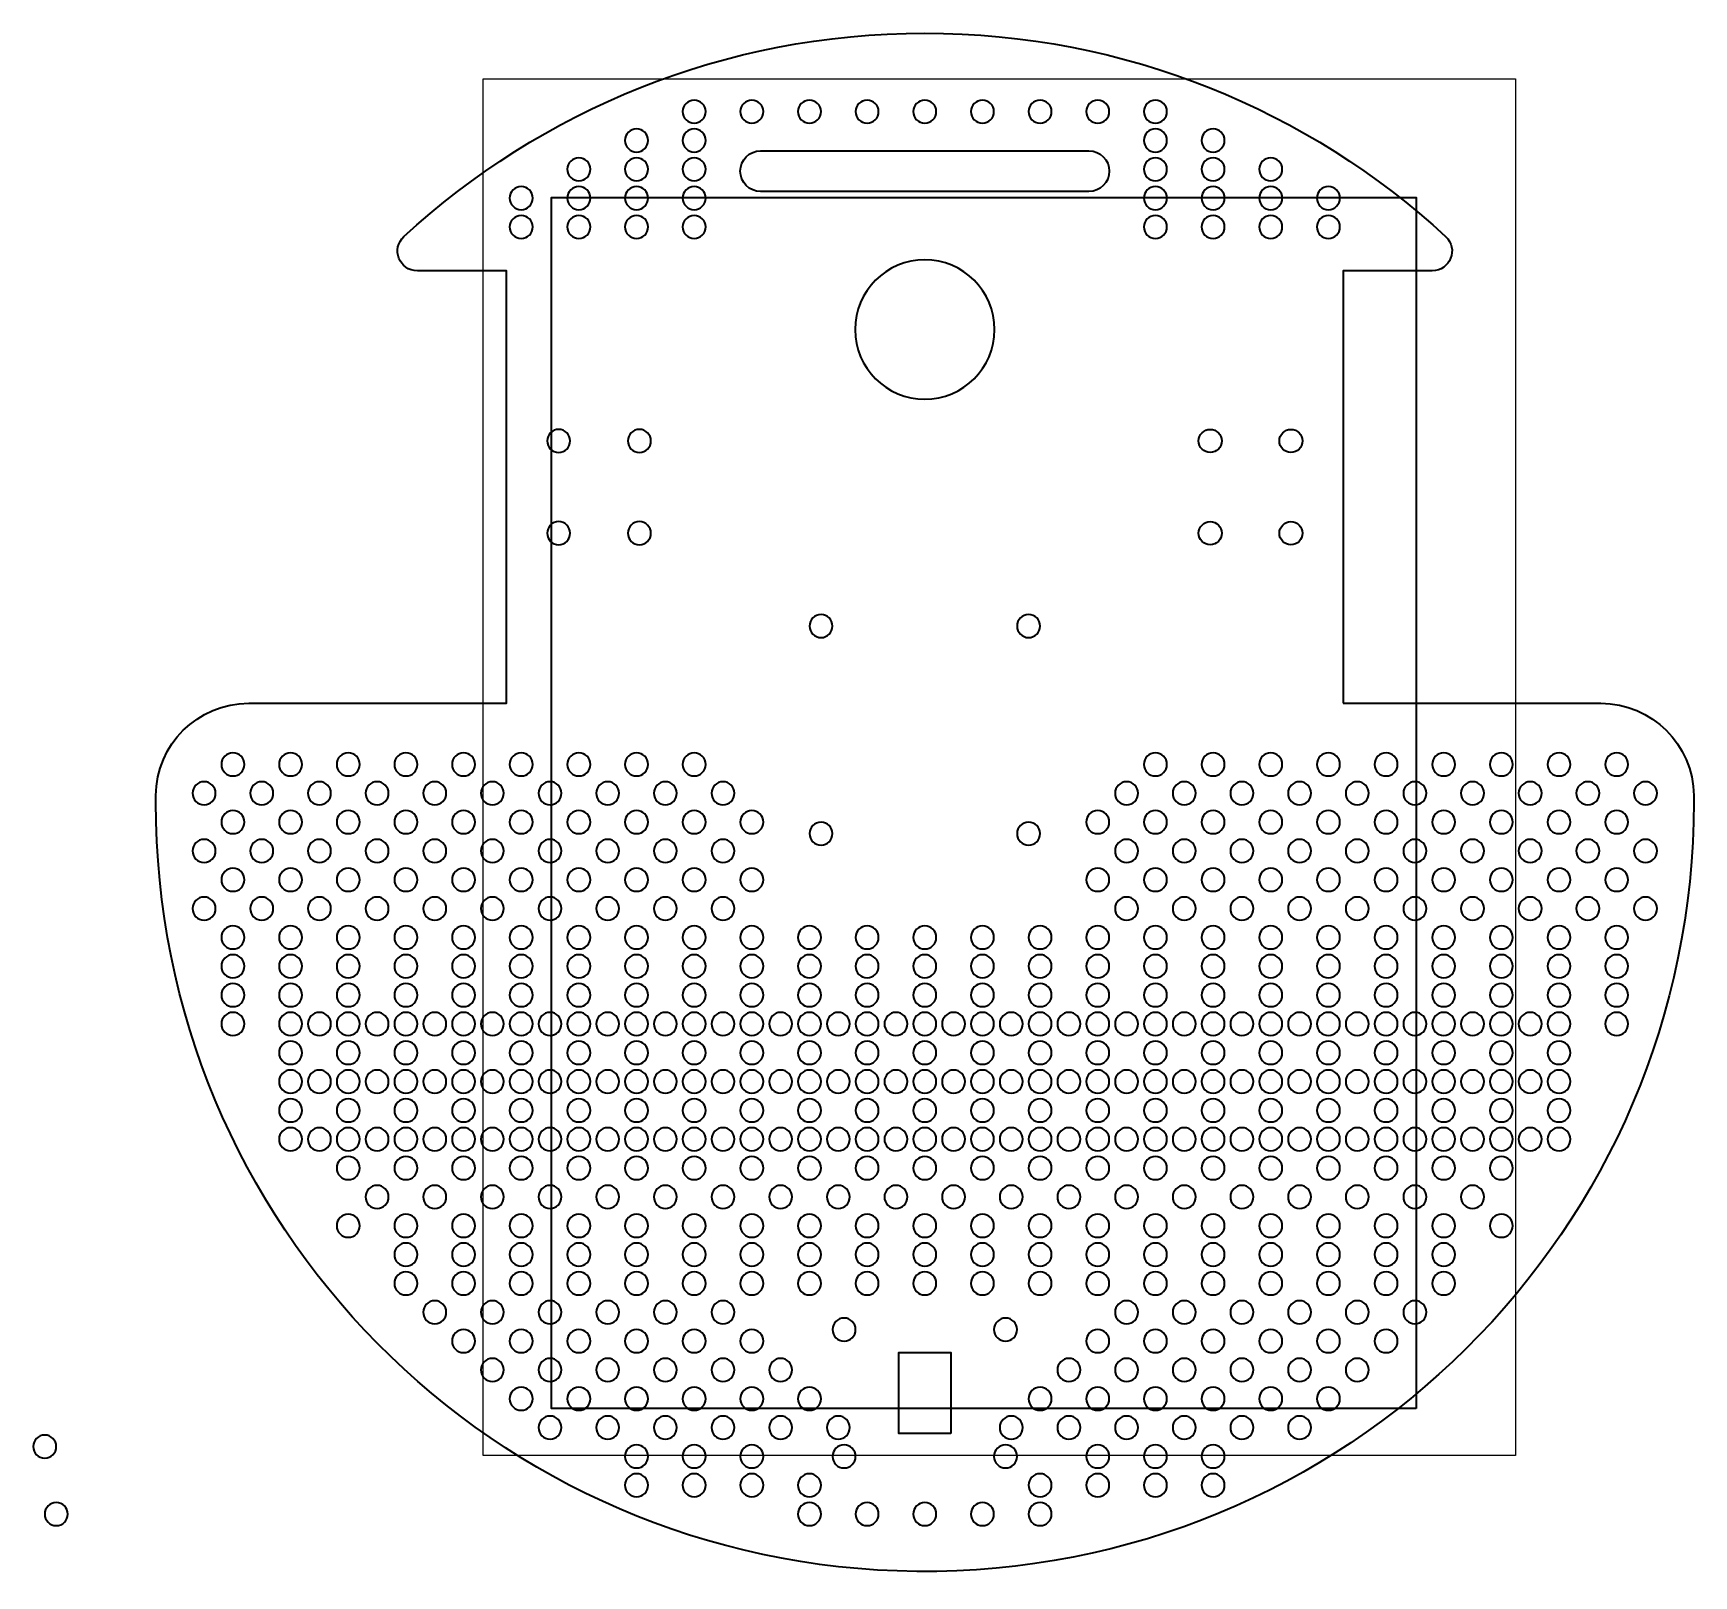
# Model space of a CAD drawing. Header units: millimetres. Extents: x -10 to 278, y -282 to -15.
import ezdxf

# ---------------------------------------------------------------- set-up
doc = ezdxf.new("R2010")
doc.units = ezdxf.units.MM
doc.header["$MEASUREMENT"] = 0
doc.layers.add('Layer 1', color=7, linetype='Continuous')
picture_1 = doc.add_image_def('image1.png', size_in_pixel=(4032, 3024))

# ---------------------------------------------------------------- blocks, each defined once
blk = doc.blocks.new('block 3')
at = {"layer": 'Layer 1', "color": 179, "lineweight": 35, "true_color": 0x231f20}
for points in [[(132.99, -239.48), (132.99, -240.59), (132.1, -241.48), (130.99, -241.48), (129.89, -241.48), (128.99, -240.59), (128.99, -239.48), (128.99, -238.38), (129.89, -237.48), (130.99, -237.48), (132.1, -237.48), (132.99, -238.38), (132.99, -239.48)], [(160.99, -239.48), (160.99, -240.59), (160.1, -241.48), (158.99, -241.48), (157.89, -241.48), (156.99, -240.59), (156.99, -239.48), (156.99, -238.38), (157.89, -237.48), (158.99, -237.48), (160.1, -237.48), (160.99, -238.38), (160.99, -239.48)], [(132.99, -261.48), (132.99, -262.59), (132.1, -263.48), (130.99, -263.48), (129.89, -263.48), (128.99, -262.59), (128.99, -261.48), (128.99, -260.38), (129.89, -259.48), (130.99, -259.48), (132.1, -259.48), (132.99, -260.38), (132.99, -261.48)], [(160.99, -261.48), (160.99, -262.59), (160.1, -263.48), (158.99, -263.48), (157.89, -263.48), (156.99, -262.59), (156.99, -261.48), (156.99, -260.38), (157.89, -259.48), (158.99, -259.48), (160.1, -259.48), (160.99, -260.38), (160.99, -261.48)]]:
    blk.add_open_spline(points, degree=3, knots=[0, 0, 0, 0, 1, 1, 1, 2, 2, 2, 3, 3, 3, 4, 4, 4, 4], dxfattribs=at)
blk = doc.blocks.new('block 2')
at = {"layer": 'Layer 1', "color": 179, "lineweight": 35, "true_color": 0x231f20}
blk.add_lwpolyline([(149.49, -257.48), (140.49, -257.48), (140.49, -243.48), (149.49, -243.48), (149.49, -257.48)], dxfattribs=at)
at = {"layer": 'Layer 1'}
blk.add_blockref('block 3', (0, 0), dxfattribs=at)
blk = doc.blocks.new('block 4')
at = {"layer": 'Layer 1', "color": 179, "lineweight": 35, "true_color": 0x231f20}
for points in [[(128.99, -117.48), (128.99, -118.59), (128.1, -119.48), (126.99, -119.48), (125.89, -119.48), (124.99, -118.59), (124.99, -117.48), (124.99, -116.38), (125.89, -115.48), (126.99, -115.48), (128.1, -115.48), (128.99, -116.38), (128.99, -117.48)], [(164.99, -117.48), (164.99, -118.59), (164.1, -119.48), (162.99, -119.48), (161.89, -119.48), (160.99, -118.59), (160.99, -117.48), (160.99, -116.38), (161.89, -115.48), (162.99, -115.48), (164.1, -115.48), (164.99, -116.38), (164.99, -117.48)], [(128.99, -153.48), (128.99, -154.59), (128.1, -155.48), (126.99, -155.48), (125.89, -155.48), (124.99, -154.59), (124.99, -153.48), (124.99, -152.38), (125.89, -151.48), (126.99, -151.48), (128.1, -151.48), (128.99, -152.38), (128.99, -153.48)], [(164.99, -153.48), (164.99, -154.59), (164.1, -155.48), (162.99, -155.48), (161.89, -155.48), (160.99, -154.59), (160.99, -153.48), (160.99, -152.38), (161.89, -151.48), (162.99, -151.48), (164.1, -151.48), (164.99, -152.38), (164.99, -153.48)]]:
    blk.add_open_spline(points, degree=3, knots=[0, 0, 0, 0, 1, 1, 1, 2, 2, 2, 3, 3, 3, 4, 4, 4, 4], dxfattribs=at)
blk = doc.blocks.new('block 6')
at = {"layer": 'Layer 1', "color": 179, "lineweight": 35, "true_color": 0x231f20}
for points in [[(114.99, -30.28), (113.89, -30.28), (112.99, -29.38), (112.99, -28.28), (112.99, -27.17), (113.89, -26.28), (114.99, -26.28), (116.1, -26.28), (116.99, -27.17), (116.99, -28.28), (116.99, -29.38), (116.1, -30.28), (114.99, -30.28)], [(124.99, -30.28), (123.89, -30.28), (122.99, -29.38), (122.99, -28.28), (122.99, -27.17), (123.89, -26.28), (124.99, -26.28), (126.1, -26.28), (126.99, -27.17), (126.99, -28.28), (126.99, -29.38), (126.1, -30.28), (124.99, -30.28)], [(134.99, -30.28), (133.89, -30.28), (132.99, -29.38), (132.99, -28.28), (132.99, -27.17), (133.89, -26.28), (134.99, -26.28), (136.1, -26.28), (136.99, -27.17), (136.99, -28.28), (136.99, -29.38), (136.1, -30.28), (134.99, -30.28)], [(144.99, -30.28), (143.89, -30.28), (142.99, -29.38), (142.99, -28.28), (142.99, -27.17), (143.89, -26.28), (144.99, -26.28), (146.1, -26.28), (146.99, -27.17), (146.99, -28.28), (146.99, -29.38), (146.1, -30.28), (144.99, -30.28)], [(154.99, -30.28), (153.89, -30.28), (152.99, -29.38), (152.99, -28.28), (152.99, -27.17), (153.89, -26.28), (154.99, -26.28), (156.1, -26.28), (156.99, -27.17), (156.99, -28.28), (156.99, -29.38), (156.1, -30.28), (154.99, -30.28)], [(164.99, -30.28), (163.89, -30.28), (162.99, -29.38), (162.99, -28.28), (162.99, -27.17), (163.89, -26.28), (164.99, -26.28), (166.1, -26.28), (166.99, -27.17), (166.99, -28.28), (166.99, -29.38), (166.1, -30.28), (164.99, -30.28)], [(174.99, -30.28), (173.89, -30.28), (172.99, -29.38), (172.99, -28.28), (172.99, -27.17), (173.89, -26.28), (174.99, -26.28), (176.1, -26.28), (176.99, -27.17), (176.99, -28.28), (176.99, -29.38), (176.1, -30.28), (174.99, -30.28)]]:
    blk.add_open_spline(points, degree=3, knots=[0, 0, 0, 0, 1, 1, 1, 2, 2, 2, 3, 3, 3, 4, 4, 4, 4], dxfattribs=at)
blk = doc.blocks.new('block 5')
at = {"layer": 'Layer 1', "color": 179, "lineweight": 35, "true_color": 0x231f20}
blk.add_open_spline([(173.46, -35.08), (173.46, -35.08), (116.52, -35.08), (116.52, -35.08), (114.57, -35.08), (112.99, -36.66), (112.99, -38.61), (112.99, -38.61), (112.99, -38.61), (112.99, -38.61), (112.99, -40.56), (114.57, -42.14), (116.52, -42.14), (116.52, -42.14), (173.46, -42.14), (173.46, -42.14), (175.41, -42.14), (176.99, -40.56), (176.99, -38.61), (176.99, -38.61), (176.99, -38.61), (176.99, -38.61), (176.99, -36.66), (175.41, -35.08), (173.46, -35.08)], degree=3, knots=[0, 0, 0, 0, 1, 1, 1, 2, 2, 2, 3, 3, 3, 4, 4, 4, 5, 5, 5, 6, 6, 6, 7, 7, 7, 8, 8, 8, 8], dxfattribs=at)
at = {"layer": 'Layer 1'}
blk.add_blockref('block 6', (0, 0), dxfattribs=at)

msp = doc.modelspace()

# ---------------------------------------------------------------- linework, layer by layer
at = {"layer": 'Layer 1', "color": 222, "lineweight": 35, "true_color": 0xb81c8a}
msp.add_lwpolyline([(230.23, -253.14), (80.23, -253.14), (80.23, -43.14), (230.23, -43.14), (230.23, -253.14)], dxfattribs=at)
at = {"layer": 'Layer 1', "color": 179, "lineweight": 35, "true_color": 0x231f20}
for points, knots in [([(217.56, -130.88), (217.56, -130.88), (217.56, -55.88), (217.56, -55.88), (217.56, -55.88), (233, -55.88), (233, -55.88), (236.12, -55.88), (237.62, -52.04), (235.33, -49.93), (211.57, -28.05), (179.84, -14.68), (144.99, -14.68), (110.14, -14.68), (78.42, -28.05), (54.66, -49.93), (52.36, -52.04), (53.86, -55.88), (56.98, -55.88), (56.98, -55.88), (72.43, -55.88), (72.43, -55.88), (72.43, -55.88), (72.43, -130.88), (72.43, -130.88), (72.43, -130.88), (27.74, -130.88), (27.74, -130.88), (18.88, -130.88), (11.7, -138.03), (11.62, -146.89), (11.62, -147.26), (11.62, -147.63), (11.62, -148), (11.59, -221.33), (70.28, -280.68), (143.61, -281.42), (217.9, -282.17), (278.37, -222.18), (278.37, -148.05), (278.37, -147.67), (278.36, -147.28), (278.36, -146.89), (278.28, -138.03), (271.1, -130.88), (262.24, -130.88), (262.24, -130.88), (217.56, -130.88), (217.56, -130.88)], [0, 0, 0, 0, 1, 1, 1, 2, 2, 2, 3, 3, 3, 4, 4, 4, 5, 5, 5, 6, 6, 6, 7, 7, 7, 8, 8, 8, 9, 9, 9, 10, 10, 10, 11, 11, 11, 12, 12, 12, 13, 13, 13, 14, 14, 14, 15, 15, 15, 16, 16, 16, 16]), ([(104.99, -30.28), (103.89, -30.28), (102.99, -29.38), (102.99, -28.28), (102.99, -27.17), (103.89, -26.28), (104.99, -26.28), (106.1, -26.28), (106.99, -27.17), (106.99, -28.28), (106.99, -29.38), (106.1, -30.28), (104.99, -30.28)], [0, 0, 0, 0, 1, 1, 1, 2, 2, 2, 3, 3, 3, 4, 4, 4, 4]), ([(184.99, -30.28), (183.89, -30.28), (182.99, -29.38), (182.99, -28.28), (182.99, -27.17), (183.89, -26.28), (184.99, -26.28), (186.1, -26.28), (186.99, -27.17), (186.99, -28.28), (186.99, -29.38), (186.1, -30.28), (184.99, -30.28)], [0, 0, 0, 0, 1, 1, 1, 2, 2, 2, 3, 3, 3, 4, 4, 4, 4]), ([(94.99, -35.28), (93.89, -35.28), (92.99, -34.38), (92.99, -33.28), (92.99, -32.17), (93.89, -31.28), (94.99, -31.28), (96.1, -31.28), (96.99, -32.17), (96.99, -33.28), (96.99, -34.38), (96.1, -35.28), (94.99, -35.28)], [0, 0, 0, 0, 1, 1, 1, 2, 2, 2, 3, 3, 3, 4, 4, 4, 4]), ([(104.99, -35.28), (103.89, -35.28), (102.99, -34.38), (102.99, -33.28), (102.99, -32.17), (103.89, -31.28), (104.99, -31.28), (106.1, -31.28), (106.99, -32.17), (106.99, -33.28), (106.99, -34.38), (106.1, -35.28), (104.99, -35.28)], [0, 0, 0, 0, 1, 1, 1, 2, 2, 2, 3, 3, 3, 4, 4, 4, 4]), ([(184.99, -35.28), (183.89, -35.28), (182.99, -34.38), (182.99, -33.28), (182.99, -32.17), (183.89, -31.28), (184.99, -31.28), (186.1, -31.28), (186.99, -32.17), (186.99, -33.28), (186.99, -34.38), (186.1, -35.28), (184.99, -35.28)], [0, 0, 0, 0, 1, 1, 1, 2, 2, 2, 3, 3, 3, 4, 4, 4, 4]), ([(194.99, -35.28), (193.89, -35.28), (192.99, -34.38), (192.99, -33.28), (192.99, -32.17), (193.89, -31.28), (194.99, -31.28), (196.1, -31.28), (196.99, -32.17), (196.99, -33.28), (196.99, -34.38), (196.1, -35.28), (194.99, -35.28)], [0, 0, 0, 0, 1, 1, 1, 2, 2, 2, 3, 3, 3, 4, 4, 4, 4]), ([(84.99, -40.28), (83.89, -40.28), (82.99, -39.38), (82.99, -38.28), (82.99, -37.17), (83.89, -36.28), (84.99, -36.28), (86.1, -36.28), (86.99, -37.17), (86.99, -38.28), (86.99, -39.38), (86.1, -40.28), (84.99, -40.28)], [0, 0, 0, 0, 1, 1, 1, 2, 2, 2, 3, 3, 3, 4, 4, 4, 4]), ([(94.99, -40.28), (93.89, -40.28), (92.99, -39.38), (92.99, -38.28), (92.99, -37.17), (93.89, -36.28), (94.99, -36.28), (96.1, -36.28), (96.99, -37.17), (96.99, -38.28), (96.99, -39.38), (96.1, -40.28), (94.99, -40.28)], [0, 0, 0, 0, 1, 1, 1, 2, 2, 2, 3, 3, 3, 4, 4, 4, 4]), ([(104.99, -40.28), (103.89, -40.28), (102.99, -39.38), (102.99, -38.28), (102.99, -37.17), (103.89, -36.28), (104.99, -36.28), (106.1, -36.28), (106.99, -37.17), (106.99, -38.28), (106.99, -39.38), (106.1, -40.28), (104.99, -40.28)], [0, 0, 0, 0, 1, 1, 1, 2, 2, 2, 3, 3, 3, 4, 4, 4, 4]), ([(184.99, -40.28), (183.89, -40.28), (182.99, -39.38), (182.99, -38.28), (182.99, -37.17), (183.89, -36.28), (184.99, -36.28), (186.1, -36.28), (186.99, -37.17), (186.99, -38.28), (186.99, -39.38), (186.1, -40.28), (184.99, -40.28)], [0, 0, 0, 0, 1, 1, 1, 2, 2, 2, 3, 3, 3, 4, 4, 4, 4]), ([(194.99, -40.28), (193.89, -40.28), (192.99, -39.38), (192.99, -38.28), (192.99, -37.17), (193.89, -36.28), (194.99, -36.28), (196.1, -36.28), (196.99, -37.17), (196.99, -38.28), (196.99, -39.38), (196.1, -40.28), (194.99, -40.28)], [0, 0, 0, 0, 1, 1, 1, 2, 2, 2, 3, 3, 3, 4, 4, 4, 4]), ([(204.99, -40.28), (203.89, -40.28), (202.99, -39.38), (202.99, -38.28), (202.99, -37.17), (203.89, -36.28), (204.99, -36.28), (206.1, -36.28), (206.99, -37.17), (206.99, -38.28), (206.99, -39.38), (206.1, -40.28), (204.99, -40.28)], [0, 0, 0, 0, 1, 1, 1, 2, 2, 2, 3, 3, 3, 4, 4, 4, 4]), ([(74.99, -45.28), (73.89, -45.28), (72.99, -44.38), (72.99, -43.28), (72.99, -42.17), (73.89, -41.28), (74.99, -41.28), (76.1, -41.28), (76.99, -42.17), (76.99, -43.28), (76.99, -44.38), (76.1, -45.28), (74.99, -45.28)], [0, 0, 0, 0, 1, 1, 1, 2, 2, 2, 3, 3, 3, 4, 4, 4, 4]), ([(84.99, -45.28), (83.89, -45.28), (82.99, -44.38), (82.99, -43.28), (82.99, -42.17), (83.89, -41.28), (84.99, -41.28), (86.1, -41.28), (86.99, -42.17), (86.99, -43.28), (86.99, -44.38), (86.1, -45.28), (84.99, -45.28)], [0, 0, 0, 0, 1, 1, 1, 2, 2, 2, 3, 3, 3, 4, 4, 4, 4]), ([(94.99, -45.28), (93.89, -45.28), (92.99, -44.38), (92.99, -43.28), (92.99, -42.17), (93.89, -41.28), (94.99, -41.28), (96.1, -41.28), (96.99, -42.17), (96.99, -43.28), (96.99, -44.38), (96.1, -45.28), (94.99, -45.28)], [0, 0, 0, 0, 1, 1, 1, 2, 2, 2, 3, 3, 3, 4, 4, 4, 4]), ([(104.99, -45.28), (103.89, -45.28), (102.99, -44.38), (102.99, -43.28), (102.99, -42.17), (103.89, -41.28), (104.99, -41.28), (106.1, -41.28), (106.99, -42.17), (106.99, -43.28), (106.99, -44.38), (106.1, -45.28), (104.99, -45.28)], [0, 0, 0, 0, 1, 1, 1, 2, 2, 2, 3, 3, 3, 4, 4, 4, 4]), ([(184.99, -45.28), (183.89, -45.28), (182.99, -44.38), (182.99, -43.28), (182.99, -42.17), (183.89, -41.28), (184.99, -41.28), (186.1, -41.28), (186.99, -42.17), (186.99, -43.28), (186.99, -44.38), (186.1, -45.28), (184.99, -45.28)], [0, 0, 0, 0, 1, 1, 1, 2, 2, 2, 3, 3, 3, 4, 4, 4, 4]), ([(194.99, -45.28), (193.89, -45.28), (192.99, -44.38), (192.99, -43.28), (192.99, -42.17), (193.89, -41.28), (194.99, -41.28), (196.1, -41.28), (196.99, -42.17), (196.99, -43.28), (196.99, -44.38), (196.1, -45.28), (194.99, -45.28)], [0, 0, 0, 0, 1, 1, 1, 2, 2, 2, 3, 3, 3, 4, 4, 4, 4]), ([(204.99, -45.28), (203.89, -45.28), (202.99, -44.38), (202.99, -43.28), (202.99, -42.17), (203.89, -41.28), (204.99, -41.28), (206.1, -41.28), (206.99, -42.17), (206.99, -43.28), (206.99, -44.38), (206.1, -45.28), (204.99, -45.28)], [0, 0, 0, 0, 1, 1, 1, 2, 2, 2, 3, 3, 3, 4, 4, 4, 4]), ([(214.99, -45.28), (213.89, -45.28), (212.99, -44.38), (212.99, -43.28), (212.99, -42.17), (213.89, -41.28), (214.99, -41.28), (216.1, -41.28), (216.99, -42.17), (216.99, -43.28), (216.99, -44.38), (216.1, -45.28), (214.99, -45.28)], [0, 0, 0, 0, 1, 1, 1, 2, 2, 2, 3, 3, 3, 4, 4, 4, 4]), ([(74.99, -50.28), (73.89, -50.28), (72.99, -49.38), (72.99, -48.28), (72.99, -47.17), (73.89, -46.28), (74.99, -46.28), (76.1, -46.28), (76.99, -47.17), (76.99, -48.28), (76.99, -49.38), (76.1, -50.28), (74.99, -50.28)], [0, 0, 0, 0, 1, 1, 1, 2, 2, 2, 3, 3, 3, 4, 4, 4, 4]), ([(84.99, -50.28), (83.89, -50.28), (82.99, -49.38), (82.99, -48.28), (82.99, -47.17), (83.89, -46.28), (84.99, -46.28), (86.1, -46.28), (86.99, -47.17), (86.99, -48.28), (86.99, -49.38), (86.1, -50.28), (84.99, -50.28)], [0, 0, 0, 0, 1, 1, 1, 2, 2, 2, 3, 3, 3, 4, 4, 4, 4]), ([(94.99, -50.28), (93.89, -50.28), (92.99, -49.38), (92.99, -48.28), (92.99, -47.17), (93.89, -46.28), (94.99, -46.28), (96.1, -46.28), (96.99, -47.17), (96.99, -48.28), (96.99, -49.38), (96.1, -50.28), (94.99, -50.28)], [0, 0, 0, 0, 1, 1, 1, 2, 2, 2, 3, 3, 3, 4, 4, 4, 4]), ([(104.99, -50.28), (103.89, -50.28), (102.99, -49.38), (102.99, -48.28), (102.99, -47.17), (103.89, -46.28), (104.99, -46.28), (106.1, -46.28), (106.99, -47.17), (106.99, -48.28), (106.99, -49.38), (106.1, -50.28), (104.99, -50.28)], [0, 0, 0, 0, 1, 1, 1, 2, 2, 2, 3, 3, 3, 4, 4, 4, 4]), ([(184.99, -50.28), (183.89, -50.28), (182.99, -49.38), (182.99, -48.28), (182.99, -47.17), (183.89, -46.28), (184.99, -46.28), (186.1, -46.28), (186.99, -47.17), (186.99, -48.28), (186.99, -49.38), (186.1, -50.28), (184.99, -50.28)], [0, 0, 0, 0, 1, 1, 1, 2, 2, 2, 3, 3, 3, 4, 4, 4, 4]), ([(194.99, -50.28), (193.89, -50.28), (192.99, -49.38), (192.99, -48.28), (192.99, -47.17), (193.89, -46.28), (194.99, -46.28), (196.1, -46.28), (196.99, -47.17), (196.99, -48.28), (196.99, -49.38), (196.1, -50.28), (194.99, -50.28)], [0, 0, 0, 0, 1, 1, 1, 2, 2, 2, 3, 3, 3, 4, 4, 4, 4]), ([(204.99, -50.28), (203.89, -50.28), (202.99, -49.38), (202.99, -48.28), (202.99, -47.17), (203.89, -46.28), (204.99, -46.28), (206.1, -46.28), (206.99, -47.17), (206.99, -48.28), (206.99, -49.38), (206.1, -50.28), (204.99, -50.28)], [0, 0, 0, 0, 1, 1, 1, 2, 2, 2, 3, 3, 3, 4, 4, 4, 4]), ([(214.99, -50.28), (213.89, -50.28), (212.99, -49.38), (212.99, -48.28), (212.99, -47.17), (213.89, -46.28), (214.99, -46.28), (216.1, -46.28), (216.99, -47.17), (216.99, -48.28), (216.99, -49.38), (216.1, -50.28), (214.99, -50.28)], [0, 0, 0, 0, 1, 1, 1, 2, 2, 2, 3, 3, 3, 4, 4, 4, 4]), ([(157.08, -66.07), (157.08, -72.74), (151.67, -78.15), (144.99, -78.15), (138.32, -78.15), (132.91, -72.74), (132.91, -66.07), (132.91, -59.39), (138.32, -53.98), (144.99, -53.98), (151.67, -53.98), (157.08, -59.39), (157.08, -66.07)], [0, 0, 0, 0, 1, 1, 1, 2, 2, 2, 3, 3, 3, 4, 4, 4, 4]), ([(83.49, -85.38), (83.49, -86.48), (82.59, -87.38), (81.49, -87.38), (80.39, -87.38), (79.49, -86.48), (79.49, -85.38), (79.49, -84.27), (80.39, -83.38), (81.49, -83.38), (82.59, -83.38), (83.49, -84.27), (83.49, -85.38)], [0, 0, 0, 0, 1, 1, 1, 2, 2, 2, 3, 3, 3, 4, 4, 4, 4]), ([(97.49, -85.38), (97.49, -86.48), (96.59, -87.38), (95.49, -87.38), (94.39, -87.38), (93.49, -86.48), (93.49, -85.38), (93.49, -84.27), (94.39, -83.38), (95.49, -83.38), (96.59, -83.38), (97.49, -84.27), (97.49, -85.38)], [0, 0, 0, 0, 1, 1, 1, 2, 2, 2, 3, 3, 3, 4, 4, 4, 4]), ([(192.49, -85.38), (192.49, -86.48), (193.39, -87.38), (194.49, -87.38), (195.6, -87.38), (196.49, -86.48), (196.49, -85.38), (196.49, -84.27), (195.6, -83.38), (194.49, -83.38), (193.39, -83.38), (192.49, -84.27), (192.49, -85.38)], [0, 0, 0, 0, 1, 1, 1, 2, 2, 2, 3, 3, 3, 4, 4, 4, 4]), ([(206.49, -85.38), (206.49, -86.48), (207.39, -87.38), (208.49, -87.38), (209.6, -87.38), (210.49, -86.48), (210.49, -85.38), (210.49, -84.27), (209.6, -83.38), (208.49, -83.38), (207.39, -83.38), (206.49, -84.27), (206.49, -85.38)], [0, 0, 0, 0, 1, 1, 1, 2, 2, 2, 3, 3, 3, 4, 4, 4, 4]), ([(83.49, -101.38), (83.49, -102.48), (82.59, -103.38), (81.49, -103.38), (80.39, -103.38), (79.49, -102.48), (79.49, -101.38), (79.49, -100.27), (80.39, -99.38), (81.49, -99.38), (82.59, -99.38), (83.49, -100.27), (83.49, -101.38)], [0, 0, 0, 0, 1, 1, 1, 2, 2, 2, 3, 3, 3, 4, 4, 4, 4]), ([(97.49, -101.38), (97.49, -102.48), (96.59, -103.38), (95.49, -103.38), (94.39, -103.38), (93.49, -102.48), (93.49, -101.38), (93.49, -100.27), (94.39, -99.38), (95.49, -99.38), (96.59, -99.38), (97.49, -100.27), (97.49, -101.38)], [0, 0, 0, 0, 1, 1, 1, 2, 2, 2, 3, 3, 3, 4, 4, 4, 4]), ([(192.49, -101.38), (192.49, -102.48), (193.39, -103.38), (194.49, -103.38), (195.6, -103.38), (196.49, -102.48), (196.49, -101.38), (196.49, -100.27), (195.6, -99.38), (194.49, -99.38), (193.39, -99.38), (192.49, -100.27), (192.49, -101.38)], [0, 0, 0, 0, 1, 1, 1, 2, 2, 2, 3, 3, 3, 4, 4, 4, 4]), ([(206.49, -101.38), (206.49, -102.48), (207.39, -103.38), (208.49, -103.38), (209.6, -103.38), (210.49, -102.48), (210.49, -101.38), (210.49, -100.27), (209.6, -99.38), (208.49, -99.38), (207.39, -99.38), (206.49, -100.27), (206.49, -101.38)], [0, 0, 0, 0, 1, 1, 1, 2, 2, 2, 3, 3, 3, 4, 4, 4, 4]), ([(24.99, -143.48), (23.89, -143.48), (22.99, -142.59), (22.99, -141.48), (22.99, -140.38), (23.89, -139.48), (24.99, -139.48), (26.1, -139.48), (26.99, -140.38), (26.99, -141.48), (26.99, -142.59), (26.1, -143.48), (24.99, -143.48)], [0, 0, 0, 0, 1, 1, 1, 2, 2, 2, 3, 3, 3, 4, 4, 4, 4]), ([(34.99, -143.48), (33.89, -143.48), (32.99, -142.59), (32.99, -141.48), (32.99, -140.38), (33.89, -139.48), (34.99, -139.48), (36.1, -139.48), (36.99, -140.38), (36.99, -141.48), (36.99, -142.59), (36.1, -143.48), (34.99, -143.48)], [0, 0, 0, 0, 1, 1, 1, 2, 2, 2, 3, 3, 3, 4, 4, 4, 4]), ([(44.99, -143.48), (43.89, -143.48), (42.99, -142.59), (42.99, -141.48), (42.99, -140.38), (43.89, -139.48), (44.99, -139.48), (46.1, -139.48), (46.99, -140.38), (46.99, -141.48), (46.99, -142.59), (46.1, -143.48), (44.99, -143.48)], [0, 0, 0, 0, 1, 1, 1, 2, 2, 2, 3, 3, 3, 4, 4, 4, 4]), ([(54.99, -143.48), (53.89, -143.48), (52.99, -142.59), (52.99, -141.48), (52.99, -140.38), (53.89, -139.48), (54.99, -139.48), (56.1, -139.48), (56.99, -140.38), (56.99, -141.48), (56.99, -142.59), (56.1, -143.48), (54.99, -143.48)], [0, 0, 0, 0, 1, 1, 1, 2, 2, 2, 3, 3, 3, 4, 4, 4, 4]), ([(64.99, -143.48), (63.89, -143.48), (62.99, -142.59), (62.99, -141.48), (62.99, -140.38), (63.89, -139.48), (64.99, -139.48), (66.1, -139.48), (66.99, -140.38), (66.99, -141.48), (66.99, -142.59), (66.1, -143.48), (64.99, -143.48)], [0, 0, 0, 0, 1, 1, 1, 2, 2, 2, 3, 3, 3, 4, 4, 4, 4]), ([(74.99, -143.48), (73.89, -143.48), (72.99, -142.59), (72.99, -141.48), (72.99, -140.38), (73.89, -139.48), (74.99, -139.48), (76.1, -139.48), (76.99, -140.38), (76.99, -141.48), (76.99, -142.59), (76.1, -143.48), (74.99, -143.48)], [0, 0, 0, 0, 1, 1, 1, 2, 2, 2, 3, 3, 3, 4, 4, 4, 4]), ([(84.99, -143.48), (83.89, -143.48), (82.99, -142.59), (82.99, -141.48), (82.99, -140.38), (83.89, -139.48), (84.99, -139.48), (86.1, -139.48), (86.99, -140.38), (86.99, -141.48), (86.99, -142.59), (86.1, -143.48), (84.99, -143.48)], [0, 0, 0, 0, 1, 1, 1, 2, 2, 2, 3, 3, 3, 4, 4, 4, 4]), ([(94.99, -143.48), (93.89, -143.48), (92.99, -142.59), (92.99, -141.48), (92.99, -140.38), (93.89, -139.48), (94.99, -139.48), (96.1, -139.48), (96.99, -140.38), (96.99, -141.48), (96.99, -142.59), (96.1, -143.48), (94.99, -143.48)], [0, 0, 0, 0, 1, 1, 1, 2, 2, 2, 3, 3, 3, 4, 4, 4, 4]), ([(104.99, -143.48), (103.89, -143.48), (102.99, -142.59), (102.99, -141.48), (102.99, -140.38), (103.89, -139.48), (104.99, -139.48), (106.1, -139.48), (106.99, -140.38), (106.99, -141.48), (106.99, -142.59), (106.1, -143.48), (104.99, -143.48)], [0, 0, 0, 0, 1, 1, 1, 2, 2, 2, 3, 3, 3, 4, 4, 4, 4]), ([(184.99, -143.48), (183.89, -143.48), (182.99, -142.59), (182.99, -141.48), (182.99, -140.38), (183.89, -139.48), (184.99, -139.48), (186.1, -139.48), (186.99, -140.38), (186.99, -141.48), (186.99, -142.59), (186.1, -143.48), (184.99, -143.48)], [0, 0, 0, 0, 1, 1, 1, 2, 2, 2, 3, 3, 3, 4, 4, 4, 4]), ([(194.99, -143.48), (193.89, -143.48), (192.99, -142.59), (192.99, -141.48), (192.99, -140.38), (193.89, -139.48), (194.99, -139.48), (196.1, -139.48), (196.99, -140.38), (196.99, -141.48), (196.99, -142.59), (196.1, -143.48), (194.99, -143.48)], [0, 0, 0, 0, 1, 1, 1, 2, 2, 2, 3, 3, 3, 4, 4, 4, 4]), ([(204.99, -143.48), (203.89, -143.48), (202.99, -142.59), (202.99, -141.48), (202.99, -140.38), (203.89, -139.48), (204.99, -139.48), (206.1, -139.48), (206.99, -140.38), (206.99, -141.48), (206.99, -142.59), (206.1, -143.48), (204.99, -143.48)], [0, 0, 0, 0, 1, 1, 1, 2, 2, 2, 3, 3, 3, 4, 4, 4, 4]), ([(214.99, -143.48), (213.89, -143.48), (212.99, -142.59), (212.99, -141.48), (212.99, -140.38), (213.89, -139.48), (214.99, -139.48), (216.1, -139.48), (216.99, -140.38), (216.99, -141.48), (216.99, -142.59), (216.1, -143.48), (214.99, -143.48)], [0, 0, 0, 0, 1, 1, 1, 2, 2, 2, 3, 3, 3, 4, 4, 4, 4]), ([(224.99, -143.48), (223.89, -143.48), (222.99, -142.59), (222.99, -141.48), (222.99, -140.38), (223.89, -139.48), (224.99, -139.48), (226.1, -139.48), (226.99, -140.38), (226.99, -141.48), (226.99, -142.59), (226.1, -143.48), (224.99, -143.48)], [0, 0, 0, 0, 1, 1, 1, 2, 2, 2, 3, 3, 3, 4, 4, 4, 4]), ([(234.99, -143.48), (233.89, -143.48), (232.99, -142.59), (232.99, -141.48), (232.99, -140.38), (233.89, -139.48), (234.99, -139.48), (236.1, -139.48), (236.99, -140.38), (236.99, -141.48), (236.99, -142.59), (236.1, -143.48), (234.99, -143.48)], [0, 0, 0, 0, 1, 1, 1, 2, 2, 2, 3, 3, 3, 4, 4, 4, 4]), ([(244.99, -143.48), (243.89, -143.48), (242.99, -142.59), (242.99, -141.48), (242.99, -140.38), (243.89, -139.48), (244.99, -139.48), (246.1, -139.48), (246.99, -140.38), (246.99, -141.48), (246.99, -142.59), (246.1, -143.48), (244.99, -143.48)], [0, 0, 0, 0, 1, 1, 1, 2, 2, 2, 3, 3, 3, 4, 4, 4, 4]), ([(254.99, -143.48), (253.89, -143.48), (252.99, -142.59), (252.99, -141.48), (252.99, -140.38), (253.89, -139.48), (254.99, -139.48), (256.1, -139.48), (256.99, -140.38), (256.99, -141.48), (256.99, -142.59), (256.1, -143.48), (254.99, -143.48)], [0, 0, 0, 0, 1, 1, 1, 2, 2, 2, 3, 3, 3, 4, 4, 4, 4]), ([(264.99, -143.48), (263.89, -143.48), (262.99, -142.59), (262.99, -141.48), (262.99, -140.38), (263.89, -139.48), (264.99, -139.48), (266.1, -139.48), (266.99, -140.38), (266.99, -141.48), (266.99, -142.59), (266.1, -143.48), (264.99, -143.48)], [0, 0, 0, 0, 1, 1, 1, 2, 2, 2, 3, 3, 3, 4, 4, 4, 4]), ([(19.99, -148.48), (18.89, -148.48), (17.99, -147.59), (17.99, -146.48), (17.99, -145.38), (18.89, -144.48), (19.99, -144.48), (21.1, -144.48), (21.99, -145.38), (21.99, -146.48), (21.99, -147.59), (21.1, -148.48), (19.99, -148.48)], [0, 0, 0, 0, 1, 1, 1, 2, 2, 2, 3, 3, 3, 4, 4, 4, 4]), ([(29.99, -148.48), (28.89, -148.48), (27.99, -147.59), (27.99, -146.48), (27.99, -145.38), (28.89, -144.48), (29.99, -144.48), (31.1, -144.48), (31.99, -145.38), (31.99, -146.48), (31.99, -147.59), (31.1, -148.48), (29.99, -148.48)], [0, 0, 0, 0, 1, 1, 1, 2, 2, 2, 3, 3, 3, 4, 4, 4, 4]), ([(39.99, -148.48), (38.89, -148.48), (37.99, -147.59), (37.99, -146.48), (37.99, -145.38), (38.89, -144.48), (39.99, -144.48), (41.1, -144.48), (41.99, -145.38), (41.99, -146.48), (41.99, -147.59), (41.1, -148.48), (39.99, -148.48)], [0, 0, 0, 0, 1, 1, 1, 2, 2, 2, 3, 3, 3, 4, 4, 4, 4]), ([(49.99, -148.48), (48.89, -148.48), (47.99, -147.59), (47.99, -146.48), (47.99, -145.38), (48.89, -144.48), (49.99, -144.48), (51.1, -144.48), (51.99, -145.38), (51.99, -146.48), (51.99, -147.59), (51.1, -148.48), (49.99, -148.48)], [0, 0, 0, 0, 1, 1, 1, 2, 2, 2, 3, 3, 3, 4, 4, 4, 4]), ([(59.99, -148.48), (58.89, -148.48), (57.99, -147.59), (57.99, -146.48), (57.99, -145.38), (58.89, -144.48), (59.99, -144.48), (61.1, -144.48), (61.99, -145.38), (61.99, -146.48), (61.99, -147.59), (61.1, -148.48), (59.99, -148.48)], [0, 0, 0, 0, 1, 1, 1, 2, 2, 2, 3, 3, 3, 4, 4, 4, 4]), ([(69.99, -148.48), (68.89, -148.48), (67.99, -147.59), (67.99, -146.48), (67.99, -145.38), (68.89, -144.48), (69.99, -144.48), (71.1, -144.48), (71.99, -145.38), (71.99, -146.48), (71.99, -147.59), (71.1, -148.48), (69.99, -148.48)], [0, 0, 0, 0, 1, 1, 1, 2, 2, 2, 3, 3, 3, 4, 4, 4, 4]), ([(79.99, -148.48), (78.89, -148.48), (77.99, -147.59), (77.99, -146.48), (77.99, -145.38), (78.89, -144.48), (79.99, -144.48), (81.1, -144.48), (81.99, -145.38), (81.99, -146.48), (81.99, -147.59), (81.1, -148.48), (79.99, -148.48)], [0, 0, 0, 0, 1, 1, 1, 2, 2, 2, 3, 3, 3, 4, 4, 4, 4]), ([(89.99, -148.48), (88.89, -148.48), (87.99, -147.59), (87.99, -146.48), (87.99, -145.38), (88.89, -144.48), (89.99, -144.48), (91.1, -144.48), (91.99, -145.38), (91.99, -146.48), (91.99, -147.59), (91.1, -148.48), (89.99, -148.48)], [0, 0, 0, 0, 1, 1, 1, 2, 2, 2, 3, 3, 3, 4, 4, 4, 4]), ([(99.99, -148.48), (98.89, -148.48), (97.99, -147.59), (97.99, -146.48), (97.99, -145.38), (98.89, -144.48), (99.99, -144.48), (101.1, -144.48), (101.99, -145.38), (101.99, -146.48), (101.99, -147.59), (101.1, -148.48), (99.99, -148.48)], [0, 0, 0, 0, 1, 1, 1, 2, 2, 2, 3, 3, 3, 4, 4, 4, 4]), ([(109.99, -148.48), (108.89, -148.48), (107.99, -147.59), (107.99, -146.48), (107.99, -145.38), (108.89, -144.48), (109.99, -144.48), (111.1, -144.48), (111.99, -145.38), (111.99, -146.48), (111.99, -147.59), (111.1, -148.48), (109.99, -148.48)], [0, 0, 0, 0, 1, 1, 1, 2, 2, 2, 3, 3, 3, 4, 4, 4, 4]), ([(179.99, -148.48), (178.89, -148.48), (177.99, -147.59), (177.99, -146.48), (177.99, -145.38), (178.89, -144.48), (179.99, -144.48), (181.1, -144.48), (181.99, -145.38), (181.99, -146.48), (181.99, -147.59), (181.1, -148.48), (179.99, -148.48)], [0, 0, 0, 0, 1, 1, 1, 2, 2, 2, 3, 3, 3, 4, 4, 4, 4]), ([(189.99, -148.48), (188.89, -148.48), (187.99, -147.59), (187.99, -146.48), (187.99, -145.38), (188.89, -144.48), (189.99, -144.48), (191.1, -144.48), (191.99, -145.38), (191.99, -146.48), (191.99, -147.59), (191.1, -148.48), (189.99, -148.48)], [0, 0, 0, 0, 1, 1, 1, 2, 2, 2, 3, 3, 3, 4, 4, 4, 4]), ([(199.99, -148.48), (198.89, -148.48), (197.99, -147.59), (197.99, -146.48), (197.99, -145.38), (198.89, -144.48), (199.99, -144.48), (201.1, -144.48), (201.99, -145.38), (201.99, -146.48), (201.99, -147.59), (201.1, -148.48), (199.99, -148.48)], [0, 0, 0, 0, 1, 1, 1, 2, 2, 2, 3, 3, 3, 4, 4, 4, 4]), ([(209.99, -148.48), (208.89, -148.48), (207.99, -147.59), (207.99, -146.48), (207.99, -145.38), (208.89, -144.48), (209.99, -144.48), (211.1, -144.48), (211.99, -145.38), (211.99, -146.48), (211.99, -147.59), (211.1, -148.48), (209.99, -148.48)], [0, 0, 0, 0, 1, 1, 1, 2, 2, 2, 3, 3, 3, 4, 4, 4, 4]), ([(219.99, -148.48), (218.89, -148.48), (217.99, -147.59), (217.99, -146.48), (217.99, -145.38), (218.89, -144.48), (219.99, -144.48), (221.1, -144.48), (221.99, -145.38), (221.99, -146.48), (221.99, -147.59), (221.1, -148.48), (219.99, -148.48)], [0, 0, 0, 0, 1, 1, 1, 2, 2, 2, 3, 3, 3, 4, 4, 4, 4]), ([(229.99, -148.48), (228.89, -148.48), (227.99, -147.59), (227.99, -146.48), (227.99, -145.38), (228.89, -144.48), (229.99, -144.48), (231.1, -144.48), (231.99, -145.38), (231.99, -146.48), (231.99, -147.59), (231.1, -148.48), (229.99, -148.48)], [0, 0, 0, 0, 1, 1, 1, 2, 2, 2, 3, 3, 3, 4, 4, 4, 4]), ([(239.99, -148.48), (238.89, -148.48), (237.99, -147.59), (237.99, -146.48), (237.99, -145.38), (238.89, -144.48), (239.99, -144.48), (241.1, -144.48), (241.99, -145.38), (241.99, -146.48), (241.99, -147.59), (241.1, -148.48), (239.99, -148.48)], [0, 0, 0, 0, 1, 1, 1, 2, 2, 2, 3, 3, 3, 4, 4, 4, 4]), ([(249.99, -148.48), (248.89, -148.48), (247.99, -147.59), (247.99, -146.48), (247.99, -145.38), (248.89, -144.48), (249.99, -144.48), (251.1, -144.48), (251.99, -145.38), (251.99, -146.48), (251.99, -147.59), (251.1, -148.48), (249.99, -148.48)], [0, 0, 0, 0, 1, 1, 1, 2, 2, 2, 3, 3, 3, 4, 4, 4, 4]), ([(259.99, -148.48), (258.89, -148.48), (257.99, -147.59), (257.99, -146.48), (257.99, -145.38), (258.89, -144.48), (259.99, -144.48), (261.1, -144.48), (261.99, -145.38), (261.99, -146.48), (261.99, -147.59), (261.1, -148.48), (259.99, -148.48)], [0, 0, 0, 0, 1, 1, 1, 2, 2, 2, 3, 3, 3, 4, 4, 4, 4]), ([(269.99, -148.48), (268.89, -148.48), (267.99, -147.59), (267.99, -146.48), (267.99, -145.38), (268.89, -144.48), (269.99, -144.48), (271.1, -144.48), (271.99, -145.38), (271.99, -146.48), (271.99, -147.59), (271.1, -148.48), (269.99, -148.48)], [0, 0, 0, 0, 1, 1, 1, 2, 2, 2, 3, 3, 3, 4, 4, 4, 4]), ([(24.99, -153.48), (23.89, -153.48), (22.99, -152.59), (22.99, -151.48), (22.99, -150.38), (23.89, -149.48), (24.99, -149.48), (26.1, -149.48), (26.99, -150.38), (26.99, -151.48), (26.99, -152.59), (26.1, -153.48), (24.99, -153.48)], [0, 0, 0, 0, 1, 1, 1, 2, 2, 2, 3, 3, 3, 4, 4, 4, 4]), ([(34.99, -153.48), (33.89, -153.48), (32.99, -152.59), (32.99, -151.48), (32.99, -150.38), (33.89, -149.48), (34.99, -149.48), (36.1, -149.48), (36.99, -150.38), (36.99, -151.48), (36.99, -152.59), (36.1, -153.48), (34.99, -153.48)], [0, 0, 0, 0, 1, 1, 1, 2, 2, 2, 3, 3, 3, 4, 4, 4, 4]), ([(44.99, -153.48), (43.89, -153.48), (42.99, -152.59), (42.99, -151.48), (42.99, -150.38), (43.89, -149.48), (44.99, -149.48), (46.1, -149.48), (46.99, -150.38), (46.99, -151.48), (46.99, -152.59), (46.1, -153.48), (44.99, -153.48)], [0, 0, 0, 0, 1, 1, 1, 2, 2, 2, 3, 3, 3, 4, 4, 4, 4]), ([(54.99, -153.48), (53.89, -153.48), (52.99, -152.59), (52.99, -151.48), (52.99, -150.38), (53.89, -149.48), (54.99, -149.48), (56.1, -149.48), (56.99, -150.38), (56.99, -151.48), (56.99, -152.59), (56.1, -153.48), (54.99, -153.48)], [0, 0, 0, 0, 1, 1, 1, 2, 2, 2, 3, 3, 3, 4, 4, 4, 4]), ([(64.99, -153.48), (63.89, -153.48), (62.99, -152.59), (62.99, -151.48), (62.99, -150.38), (63.89, -149.48), (64.99, -149.48), (66.1, -149.48), (66.99, -150.38), (66.99, -151.48), (66.99, -152.59), (66.1, -153.48), (64.99, -153.48)], [0, 0, 0, 0, 1, 1, 1, 2, 2, 2, 3, 3, 3, 4, 4, 4, 4]), ([(74.99, -153.48), (73.89, -153.48), (72.99, -152.59), (72.99, -151.48), (72.99, -150.38), (73.89, -149.48), (74.99, -149.48), (76.1, -149.48), (76.99, -150.38), (76.99, -151.48), (76.99, -152.59), (76.1, -153.48), (74.99, -153.48)], [0, 0, 0, 0, 1, 1, 1, 2, 2, 2, 3, 3, 3, 4, 4, 4, 4]), ([(84.99, -153.48), (83.89, -153.48), (82.99, -152.59), (82.99, -151.48), (82.99, -150.38), (83.89, -149.48), (84.99, -149.48), (86.1, -149.48), (86.99, -150.38), (86.99, -151.48), (86.99, -152.59), (86.1, -153.48), (84.99, -153.48)], [0, 0, 0, 0, 1, 1, 1, 2, 2, 2, 3, 3, 3, 4, 4, 4, 4]), ([(94.99, -153.48), (93.89, -153.48), (92.99, -152.59), (92.99, -151.48), (92.99, -150.38), (93.89, -149.48), (94.99, -149.48), (96.1, -149.48), (96.99, -150.38), (96.99, -151.48), (96.99, -152.59), (96.1, -153.48), (94.99, -153.48)], [0, 0, 0, 0, 1, 1, 1, 2, 2, 2, 3, 3, 3, 4, 4, 4, 4]), ([(104.99, -153.48), (103.89, -153.48), (102.99, -152.59), (102.99, -151.48), (102.99, -150.38), (103.89, -149.48), (104.99, -149.48), (106.1, -149.48), (106.99, -150.38), (106.99, -151.48), (106.99, -152.59), (106.1, -153.48), (104.99, -153.48)], [0, 0, 0, 0, 1, 1, 1, 2, 2, 2, 3, 3, 3, 4, 4, 4, 4]), ([(114.99, -153.48), (113.89, -153.48), (112.99, -152.59), (112.99, -151.48), (112.99, -150.38), (113.89, -149.48), (114.99, -149.48), (116.1, -149.48), (116.99, -150.38), (116.99, -151.48), (116.99, -152.59), (116.1, -153.48), (114.99, -153.48)], [0, 0, 0, 0, 1, 1, 1, 2, 2, 2, 3, 3, 3, 4, 4, 4, 4]), ([(174.99, -153.48), (173.89, -153.48), (172.99, -152.59), (172.99, -151.48), (172.99, -150.38), (173.89, -149.48), (174.99, -149.48), (176.1, -149.48), (176.99, -150.38), (176.99, -151.48), (176.99, -152.59), (176.1, -153.48), (174.99, -153.48)], [0, 0, 0, 0, 1, 1, 1, 2, 2, 2, 3, 3, 3, 4, 4, 4, 4]), ([(184.99, -153.48), (183.89, -153.48), (182.99, -152.59), (182.99, -151.48), (182.99, -150.38), (183.89, -149.48), (184.99, -149.48), (186.1, -149.48), (186.99, -150.38), (186.99, -151.48), (186.99, -152.59), (186.1, -153.48), (184.99, -153.48)], [0, 0, 0, 0, 1, 1, 1, 2, 2, 2, 3, 3, 3, 4, 4, 4, 4]), ([(194.99, -153.48), (193.89, -153.48), (192.99, -152.59), (192.99, -151.48), (192.99, -150.38), (193.89, -149.48), (194.99, -149.48), (196.1, -149.48), (196.99, -150.38), (196.99, -151.48), (196.99, -152.59), (196.1, -153.48), (194.99, -153.48)], [0, 0, 0, 0, 1, 1, 1, 2, 2, 2, 3, 3, 3, 4, 4, 4, 4]), ([(204.99, -153.48), (203.89, -153.48), (202.99, -152.59), (202.99, -151.48), (202.99, -150.38), (203.89, -149.48), (204.99, -149.48), (206.1, -149.48), (206.99, -150.38), (206.99, -151.48), (206.99, -152.59), (206.1, -153.48), (204.99, -153.48)], [0, 0, 0, 0, 1, 1, 1, 2, 2, 2, 3, 3, 3, 4, 4, 4, 4]), ([(214.99, -153.48), (213.89, -153.48), (212.99, -152.59), (212.99, -151.48), (212.99, -150.38), (213.89, -149.48), (214.99, -149.48), (216.1, -149.48), (216.99, -150.38), (216.99, -151.48), (216.99, -152.59), (216.1, -153.48), (214.99, -153.48)], [0, 0, 0, 0, 1, 1, 1, 2, 2, 2, 3, 3, 3, 4, 4, 4, 4]), ([(224.99, -153.48), (223.89, -153.48), (222.99, -152.59), (222.99, -151.48), (222.99, -150.38), (223.89, -149.48), (224.99, -149.48), (226.1, -149.48), (226.99, -150.38), (226.99, -151.48), (226.99, -152.59), (226.1, -153.48), (224.99, -153.48)], [0, 0, 0, 0, 1, 1, 1, 2, 2, 2, 3, 3, 3, 4, 4, 4, 4]), ([(234.99, -153.48), (233.89, -153.48), (232.99, -152.59), (232.99, -151.48), (232.99, -150.38), (233.89, -149.48), (234.99, -149.48), (236.1, -149.48), (236.99, -150.38), (236.99, -151.48), (236.99, -152.59), (236.1, -153.48), (234.99, -153.48)], [0, 0, 0, 0, 1, 1, 1, 2, 2, 2, 3, 3, 3, 4, 4, 4, 4]), ([(244.99, -153.48), (243.89, -153.48), (242.99, -152.59), (242.99, -151.48), (242.99, -150.38), (243.89, -149.48), (244.99, -149.48), (246.1, -149.48), (246.99, -150.38), (246.99, -151.48), (246.99, -152.59), (246.1, -153.48), (244.99, -153.48)], [0, 0, 0, 0, 1, 1, 1, 2, 2, 2, 3, 3, 3, 4, 4, 4, 4]), ([(254.99, -153.48), (253.89, -153.48), (252.99, -152.59), (252.99, -151.48), (252.99, -150.38), (253.89, -149.48), (254.99, -149.48), (256.1, -149.48), (256.99, -150.38), (256.99, -151.48), (256.99, -152.59), (256.1, -153.48), (254.99, -153.48)], [0, 0, 0, 0, 1, 1, 1, 2, 2, 2, 3, 3, 3, 4, 4, 4, 4]), ([(264.99, -153.48), (263.89, -153.48), (262.99, -152.59), (262.99, -151.48), (262.99, -150.38), (263.89, -149.48), (264.99, -149.48), (266.1, -149.48), (266.99, -150.38), (266.99, -151.48), (266.99, -152.59), (266.1, -153.48), (264.99, -153.48)], [0, 0, 0, 0, 1, 1, 1, 2, 2, 2, 3, 3, 3, 4, 4, 4, 4]), ([(19.99, -158.48), (18.89, -158.48), (17.99, -157.59), (17.99, -156.48), (17.99, -155.38), (18.89, -154.48), (19.99, -154.48), (21.1, -154.48), (21.99, -155.38), (21.99, -156.48), (21.99, -157.59), (21.1, -158.48), (19.99, -158.48)], [0, 0, 0, 0, 1, 1, 1, 2, 2, 2, 3, 3, 3, 4, 4, 4, 4]), ([(29.99, -158.48), (28.89, -158.48), (27.99, -157.59), (27.99, -156.48), (27.99, -155.38), (28.89, -154.48), (29.99, -154.48), (31.1, -154.48), (31.99, -155.38), (31.99, -156.48), (31.99, -157.59), (31.1, -158.48), (29.99, -158.48)], [0, 0, 0, 0, 1, 1, 1, 2, 2, 2, 3, 3, 3, 4, 4, 4, 4]), ([(39.99, -158.48), (38.89, -158.48), (37.99, -157.59), (37.99, -156.48), (37.99, -155.38), (38.89, -154.48), (39.99, -154.48), (41.1, -154.48), (41.99, -155.38), (41.99, -156.48), (41.99, -157.59), (41.1, -158.48), (39.99, -158.48)], [0, 0, 0, 0, 1, 1, 1, 2, 2, 2, 3, 3, 3, 4, 4, 4, 4]), ([(49.99, -158.48), (48.89, -158.48), (47.99, -157.59), (47.99, -156.48), (47.99, -155.38), (48.89, -154.48), (49.99, -154.48), (51.1, -154.48), (51.99, -155.38), (51.99, -156.48), (51.99, -157.59), (51.1, -158.48), (49.99, -158.48)], [0, 0, 0, 0, 1, 1, 1, 2, 2, 2, 3, 3, 3, 4, 4, 4, 4]), ([(59.99, -158.48), (58.89, -158.48), (57.99, -157.59), (57.99, -156.48), (57.99, -155.38), (58.89, -154.48), (59.99, -154.48), (61.1, -154.48), (61.99, -155.38), (61.99, -156.48), (61.99, -157.59), (61.1, -158.48), (59.99, -158.48)], [0, 0, 0, 0, 1, 1, 1, 2, 2, 2, 3, 3, 3, 4, 4, 4, 4]), ([(69.99, -158.48), (68.89, -158.48), (67.99, -157.59), (67.99, -156.48), (67.99, -155.38), (68.89, -154.48), (69.99, -154.48), (71.1, -154.48), (71.99, -155.38), (71.99, -156.48), (71.99, -157.59), (71.1, -158.48), (69.99, -158.48)], [0, 0, 0, 0, 1, 1, 1, 2, 2, 2, 3, 3, 3, 4, 4, 4, 4]), ([(79.99, -158.48), (78.89, -158.48), (77.99, -157.59), (77.99, -156.48), (77.99, -155.38), (78.89, -154.48), (79.99, -154.48), (81.1, -154.48), (81.99, -155.38), (81.99, -156.48), (81.99, -157.59), (81.1, -158.48), (79.99, -158.48)], [0, 0, 0, 0, 1, 1, 1, 2, 2, 2, 3, 3, 3, 4, 4, 4, 4]), ([(89.99, -158.48), (88.89, -158.48), (87.99, -157.59), (87.99, -156.48), (87.99, -155.38), (88.89, -154.48), (89.99, -154.48), (91.1, -154.48), (91.99, -155.38), (91.99, -156.48), (91.99, -157.59), (91.1, -158.48), (89.99, -158.48)], [0, 0, 0, 0, 1, 1, 1, 2, 2, 2, 3, 3, 3, 4, 4, 4, 4]), ([(99.99, -158.48), (98.89, -158.48), (97.99, -157.59), (97.99, -156.48), (97.99, -155.38), (98.89, -154.48), (99.99, -154.48), (101.1, -154.48), (101.99, -155.38), (101.99, -156.48), (101.99, -157.59), (101.1, -158.48), (99.99, -158.48)], [0, 0, 0, 0, 1, 1, 1, 2, 2, 2, 3, 3, 3, 4, 4, 4, 4]), ([(109.99, -158.48), (108.89, -158.48), (107.99, -157.59), (107.99, -156.48), (107.99, -155.38), (108.89, -154.48), (109.99, -154.48), (111.1, -154.48), (111.99, -155.38), (111.99, -156.48), (111.99, -157.59), (111.1, -158.48), (109.99, -158.48)], [0, 0, 0, 0, 1, 1, 1, 2, 2, 2, 3, 3, 3, 4, 4, 4, 4]), ([(179.99, -158.48), (178.89, -158.48), (177.99, -157.59), (177.99, -156.48), (177.99, -155.38), (178.89, -154.48), (179.99, -154.48), (181.1, -154.48), (181.99, -155.38), (181.99, -156.48), (181.99, -157.59), (181.1, -158.48), (179.99, -158.48)], [0, 0, 0, 0, 1, 1, 1, 2, 2, 2, 3, 3, 3, 4, 4, 4, 4]), ([(189.99, -158.48), (188.89, -158.48), (187.99, -157.59), (187.99, -156.48), (187.99, -155.38), (188.89, -154.48), (189.99, -154.48), (191.1, -154.48), (191.99, -155.38), (191.99, -156.48), (191.99, -157.59), (191.1, -158.48), (189.99, -158.48)], [0, 0, 0, 0, 1, 1, 1, 2, 2, 2, 3, 3, 3, 4, 4, 4, 4]), ([(199.99, -158.48), (198.89, -158.48), (197.99, -157.59), (197.99, -156.48), (197.99, -155.38), (198.89, -154.48), (199.99, -154.48), (201.1, -154.48), (201.99, -155.38), (201.99, -156.48), (201.99, -157.59), (201.1, -158.48), (199.99, -158.48)], [0, 0, 0, 0, 1, 1, 1, 2, 2, 2, 3, 3, 3, 4, 4, 4, 4]), ([(209.99, -158.48), (208.89, -158.48), (207.99, -157.59), (207.99, -156.48), (207.99, -155.38), (208.89, -154.48), (209.99, -154.48), (211.1, -154.48), (211.99, -155.38), (211.99, -156.48), (211.99, -157.59), (211.1, -158.48), (209.99, -158.48)], [0, 0, 0, 0, 1, 1, 1, 2, 2, 2, 3, 3, 3, 4, 4, 4, 4]), ([(219.99, -158.48), (218.89, -158.48), (217.99, -157.59), (217.99, -156.48), (217.99, -155.38), (218.89, -154.48), (219.99, -154.48), (221.1, -154.48), (221.99, -155.38), (221.99, -156.48), (221.99, -157.59), (221.1, -158.48), (219.99, -158.48)], [0, 0, 0, 0, 1, 1, 1, 2, 2, 2, 3, 3, 3, 4, 4, 4, 4]), ([(229.99, -158.48), (228.89, -158.48), (227.99, -157.59), (227.99, -156.48), (227.99, -155.38), (228.89, -154.48), (229.99, -154.48), (231.1, -154.48), (231.99, -155.38), (231.99, -156.48), (231.99, -157.59), (231.1, -158.48), (229.99, -158.48)], [0, 0, 0, 0, 1, 1, 1, 2, 2, 2, 3, 3, 3, 4, 4, 4, 4]), ([(239.99, -158.48), (238.89, -158.48), (237.99, -157.59), (237.99, -156.48), (237.99, -155.38), (238.89, -154.48), (239.99, -154.48), (241.1, -154.48), (241.99, -155.38), (241.99, -156.48), (241.99, -157.59), (241.1, -158.48), (239.99, -158.48)], [0, 0, 0, 0, 1, 1, 1, 2, 2, 2, 3, 3, 3, 4, 4, 4, 4]), ([(249.99, -158.48), (248.89, -158.48), (247.99, -157.59), (247.99, -156.48), (247.99, -155.38), (248.89, -154.48), (249.99, -154.48), (251.1, -154.48), (251.99, -155.38), (251.99, -156.48), (251.99, -157.59), (251.1, -158.48), (249.99, -158.48)], [0, 0, 0, 0, 1, 1, 1, 2, 2, 2, 3, 3, 3, 4, 4, 4, 4]), ([(259.99, -158.48), (258.89, -158.48), (257.99, -157.59), (257.99, -156.48), (257.99, -155.38), (258.89, -154.48), (259.99, -154.48), (261.1, -154.48), (261.99, -155.38), (261.99, -156.48), (261.99, -157.59), (261.1, -158.48), (259.99, -158.48)], [0, 0, 0, 0, 1, 1, 1, 2, 2, 2, 3, 3, 3, 4, 4, 4, 4]), ([(269.99, -158.48), (268.89, -158.48), (267.99, -157.59), (267.99, -156.48), (267.99, -155.38), (268.89, -154.48), (269.99, -154.48), (271.1, -154.48), (271.99, -155.38), (271.99, -156.48), (271.99, -157.59), (271.1, -158.48), (269.99, -158.48)], [0, 0, 0, 0, 1, 1, 1, 2, 2, 2, 3, 3, 3, 4, 4, 4, 4]), ([(24.99, -163.48), (23.89, -163.48), (22.99, -162.59), (22.99, -161.48), (22.99, -160.38), (23.89, -159.48), (24.99, -159.48), (26.1, -159.48), (26.99, -160.38), (26.99, -161.48), (26.99, -162.59), (26.1, -163.48), (24.99, -163.48)], [0, 0, 0, 0, 1, 1, 1, 2, 2, 2, 3, 3, 3, 4, 4, 4, 4]), ([(34.99, -163.48), (33.89, -163.48), (32.99, -162.59), (32.99, -161.48), (32.99, -160.38), (33.89, -159.48), (34.99, -159.48), (36.1, -159.48), (36.99, -160.38), (36.99, -161.48), (36.99, -162.59), (36.1, -163.48), (34.99, -163.48)], [0, 0, 0, 0, 1, 1, 1, 2, 2, 2, 3, 3, 3, 4, 4, 4, 4]), ([(44.99, -163.48), (43.89, -163.48), (42.99, -162.59), (42.99, -161.48), (42.99, -160.38), (43.89, -159.48), (44.99, -159.48), (46.1, -159.48), (46.99, -160.38), (46.99, -161.48), (46.99, -162.59), (46.1, -163.48), (44.99, -163.48)], [0, 0, 0, 0, 1, 1, 1, 2, 2, 2, 3, 3, 3, 4, 4, 4, 4]), ([(54.99, -163.48), (53.89, -163.48), (52.99, -162.59), (52.99, -161.48), (52.99, -160.38), (53.89, -159.48), (54.99, -159.48), (56.1, -159.48), (56.99, -160.38), (56.99, -161.48), (56.99, -162.59), (56.1, -163.48), (54.99, -163.48)], [0, 0, 0, 0, 1, 1, 1, 2, 2, 2, 3, 3, 3, 4, 4, 4, 4]), ([(64.99, -163.48), (63.89, -163.48), (62.99, -162.59), (62.99, -161.48), (62.99, -160.38), (63.89, -159.48), (64.99, -159.48), (66.1, -159.48), (66.99, -160.38), (66.99, -161.48), (66.99, -162.59), (66.1, -163.48), (64.99, -163.48)], [0, 0, 0, 0, 1, 1, 1, 2, 2, 2, 3, 3, 3, 4, 4, 4, 4]), ([(74.99, -163.48), (73.89, -163.48), (72.99, -162.59), (72.99, -161.48), (72.99, -160.38), (73.89, -159.48), (74.99, -159.48), (76.1, -159.48), (76.99, -160.38), (76.99, -161.48), (76.99, -162.59), (76.1, -163.48), (74.99, -163.48)], [0, 0, 0, 0, 1, 1, 1, 2, 2, 2, 3, 3, 3, 4, 4, 4, 4]), ([(84.99, -163.48), (83.89, -163.48), (82.99, -162.59), (82.99, -161.48), (82.99, -160.38), (83.89, -159.48), (84.99, -159.48), (86.1, -159.48), (86.99, -160.38), (86.99, -161.48), (86.99, -162.59), (86.1, -163.48), (84.99, -163.48)], [0, 0, 0, 0, 1, 1, 1, 2, 2, 2, 3, 3, 3, 4, 4, 4, 4]), ([(94.99, -163.48), (93.89, -163.48), (92.99, -162.59), (92.99, -161.48), (92.99, -160.38), (93.89, -159.48), (94.99, -159.48), (96.1, -159.48), (96.99, -160.38), (96.99, -161.48), (96.99, -162.59), (96.1, -163.48), (94.99, -163.48)], [0, 0, 0, 0, 1, 1, 1, 2, 2, 2, 3, 3, 3, 4, 4, 4, 4]), ([(104.99, -163.48), (103.89, -163.48), (102.99, -162.59), (102.99, -161.48), (102.99, -160.38), (103.89, -159.48), (104.99, -159.48), (106.1, -159.48), (106.99, -160.38), (106.99, -161.48), (106.99, -162.59), (106.1, -163.48), (104.99, -163.48)], [0, 0, 0, 0, 1, 1, 1, 2, 2, 2, 3, 3, 3, 4, 4, 4, 4]), ([(114.99, -163.48), (113.89, -163.48), (112.99, -162.59), (112.99, -161.48), (112.99, -160.38), (113.89, -159.48), (114.99, -159.48), (116.1, -159.48), (116.99, -160.38), (116.99, -161.48), (116.99, -162.59), (116.1, -163.48), (114.99, -163.48)], [0, 0, 0, 0, 1, 1, 1, 2, 2, 2, 3, 3, 3, 4, 4, 4, 4]), ([(174.99, -163.48), (173.89, -163.48), (172.99, -162.59), (172.99, -161.48), (172.99, -160.38), (173.89, -159.48), (174.99, -159.48), (176.1, -159.48), (176.99, -160.38), (176.99, -161.48), (176.99, -162.59), (176.1, -163.48), (174.99, -163.48)], [0, 0, 0, 0, 1, 1, 1, 2, 2, 2, 3, 3, 3, 4, 4, 4, 4]), ([(184.99, -163.48), (183.89, -163.48), (182.99, -162.59), (182.99, -161.48), (182.99, -160.38), (183.89, -159.48), (184.99, -159.48), (186.1, -159.48), (186.99, -160.38), (186.99, -161.48), (186.99, -162.59), (186.1, -163.48), (184.99, -163.48)], [0, 0, 0, 0, 1, 1, 1, 2, 2, 2, 3, 3, 3, 4, 4, 4, 4]), ([(194.99, -163.48), (193.89, -163.48), (192.99, -162.59), (192.99, -161.48), (192.99, -160.38), (193.89, -159.48), (194.99, -159.48), (196.1, -159.48), (196.99, -160.38), (196.99, -161.48), (196.99, -162.59), (196.1, -163.48), (194.99, -163.48)], [0, 0, 0, 0, 1, 1, 1, 2, 2, 2, 3, 3, 3, 4, 4, 4, 4]), ([(204.99, -163.48), (203.89, -163.48), (202.99, -162.59), (202.99, -161.48), (202.99, -160.38), (203.89, -159.48), (204.99, -159.48), (206.1, -159.48), (206.99, -160.38), (206.99, -161.48), (206.99, -162.59), (206.1, -163.48), (204.99, -163.48)], [0, 0, 0, 0, 1, 1, 1, 2, 2, 2, 3, 3, 3, 4, 4, 4, 4]), ([(214.99, -163.48), (213.89, -163.48), (212.99, -162.59), (212.99, -161.48), (212.99, -160.38), (213.89, -159.48), (214.99, -159.48), (216.1, -159.48), (216.99, -160.38), (216.99, -161.48), (216.99, -162.59), (216.1, -163.48), (214.99, -163.48)], [0, 0, 0, 0, 1, 1, 1, 2, 2, 2, 3, 3, 3, 4, 4, 4, 4]), ([(224.99, -163.48), (223.89, -163.48), (222.99, -162.59), (222.99, -161.48), (222.99, -160.38), (223.89, -159.48), (224.99, -159.48), (226.1, -159.48), (226.99, -160.38), (226.99, -161.48), (226.99, -162.59), (226.1, -163.48), (224.99, -163.48)], [0, 0, 0, 0, 1, 1, 1, 2, 2, 2, 3, 3, 3, 4, 4, 4, 4]), ([(234.99, -163.48), (233.89, -163.48), (232.99, -162.59), (232.99, -161.48), (232.99, -160.38), (233.89, -159.48), (234.99, -159.48), (236.1, -159.48), (236.99, -160.38), (236.99, -161.48), (236.99, -162.59), (236.1, -163.48), (234.99, -163.48)], [0, 0, 0, 0, 1, 1, 1, 2, 2, 2, 3, 3, 3, 4, 4, 4, 4]), ([(244.99, -163.48), (243.89, -163.48), (242.99, -162.59), (242.99, -161.48), (242.99, -160.38), (243.89, -159.48), (244.99, -159.48), (246.1, -159.48), (246.99, -160.38), (246.99, -161.48), (246.99, -162.59), (246.1, -163.48), (244.99, -163.48)], [0, 0, 0, 0, 1, 1, 1, 2, 2, 2, 3, 3, 3, 4, 4, 4, 4]), ([(254.99, -163.48), (253.89, -163.48), (252.99, -162.59), (252.99, -161.48), (252.99, -160.38), (253.89, -159.48), (254.99, -159.48), (256.1, -159.48), (256.99, -160.38), (256.99, -161.48), (256.99, -162.59), (256.1, -163.48), (254.99, -163.48)], [0, 0, 0, 0, 1, 1, 1, 2, 2, 2, 3, 3, 3, 4, 4, 4, 4]), ([(264.99, -163.48), (263.89, -163.48), (262.99, -162.59), (262.99, -161.48), (262.99, -160.38), (263.89, -159.48), (264.99, -159.48), (266.1, -159.48), (266.99, -160.38), (266.99, -161.48), (266.99, -162.59), (266.1, -163.48), (264.99, -163.48)], [0, 0, 0, 0, 1, 1, 1, 2, 2, 2, 3, 3, 3, 4, 4, 4, 4]), ([(19.99, -168.48), (18.89, -168.48), (17.99, -167.59), (17.99, -166.48), (17.99, -165.38), (18.89, -164.48), (19.99, -164.48), (21.1, -164.48), (21.99, -165.38), (21.99, -166.48), (21.99, -167.59), (21.1, -168.48), (19.99, -168.48)], [0, 0, 0, 0, 1, 1, 1, 2, 2, 2, 3, 3, 3, 4, 4, 4, 4]), ([(29.99, -168.48), (28.89, -168.48), (27.99, -167.59), (27.99, -166.48), (27.99, -165.38), (28.89, -164.48), (29.99, -164.48), (31.1, -164.48), (31.99, -165.38), (31.99, -166.48), (31.99, -167.59), (31.1, -168.48), (29.99, -168.48)], [0, 0, 0, 0, 1, 1, 1, 2, 2, 2, 3, 3, 3, 4, 4, 4, 4]), ([(39.99, -168.48), (38.89, -168.48), (37.99, -167.59), (37.99, -166.48), (37.99, -165.38), (38.89, -164.48), (39.99, -164.48), (41.1, -164.48), (41.99, -165.38), (41.99, -166.48), (41.99, -167.59), (41.1, -168.48), (39.99, -168.48)], [0, 0, 0, 0, 1, 1, 1, 2, 2, 2, 3, 3, 3, 4, 4, 4, 4]), ([(49.99, -168.48), (48.89, -168.48), (47.99, -167.59), (47.99, -166.48), (47.99, -165.38), (48.89, -164.48), (49.99, -164.48), (51.1, -164.48), (51.99, -165.38), (51.99, -166.48), (51.99, -167.59), (51.1, -168.48), (49.99, -168.48)], [0, 0, 0, 0, 1, 1, 1, 2, 2, 2, 3, 3, 3, 4, 4, 4, 4]), ([(59.99, -168.48), (58.89, -168.48), (57.99, -167.59), (57.99, -166.48), (57.99, -165.38), (58.89, -164.48), (59.99, -164.48), (61.1, -164.48), (61.99, -165.38), (61.99, -166.48), (61.99, -167.59), (61.1, -168.48), (59.99, -168.48)], [0, 0, 0, 0, 1, 1, 1, 2, 2, 2, 3, 3, 3, 4, 4, 4, 4]), ([(69.99, -168.48), (68.89, -168.48), (67.99, -167.59), (67.99, -166.48), (67.99, -165.38), (68.89, -164.48), (69.99, -164.48), (71.1, -164.48), (71.99, -165.38), (71.99, -166.48), (71.99, -167.59), (71.1, -168.48), (69.99, -168.48)], [0, 0, 0, 0, 1, 1, 1, 2, 2, 2, 3, 3, 3, 4, 4, 4, 4]), ([(79.99, -168.48), (78.89, -168.48), (77.99, -167.59), (77.99, -166.48), (77.99, -165.38), (78.89, -164.48), (79.99, -164.48), (81.1, -164.48), (81.99, -165.38), (81.99, -166.48), (81.99, -167.59), (81.1, -168.48), (79.99, -168.48)], [0, 0, 0, 0, 1, 1, 1, 2, 2, 2, 3, 3, 3, 4, 4, 4, 4]), ([(89.99, -168.48), (88.89, -168.48), (87.99, -167.59), (87.99, -166.48), (87.99, -165.38), (88.89, -164.48), (89.99, -164.48), (91.1, -164.48), (91.99, -165.38), (91.99, -166.48), (91.99, -167.59), (91.1, -168.48), (89.99, -168.48)], [0, 0, 0, 0, 1, 1, 1, 2, 2, 2, 3, 3, 3, 4, 4, 4, 4]), ([(99.99, -168.48), (98.89, -168.48), (97.99, -167.59), (97.99, -166.48), (97.99, -165.38), (98.89, -164.48), (99.99, -164.48), (101.1, -164.48), (101.99, -165.38), (101.99, -166.48), (101.99, -167.59), (101.1, -168.48), (99.99, -168.48)], [0, 0, 0, 0, 1, 1, 1, 2, 2, 2, 3, 3, 3, 4, 4, 4, 4]), ([(109.99, -168.48), (108.89, -168.48), (107.99, -167.59), (107.99, -166.48), (107.99, -165.38), (108.89, -164.48), (109.99, -164.48), (111.1, -164.48), (111.99, -165.38), (111.99, -166.48), (111.99, -167.59), (111.1, -168.48), (109.99, -168.48)], [0, 0, 0, 0, 1, 1, 1, 2, 2, 2, 3, 3, 3, 4, 4, 4, 4]), ([(179.99, -168.48), (178.89, -168.48), (177.99, -167.59), (177.99, -166.48), (177.99, -165.38), (178.89, -164.48), (179.99, -164.48), (181.1, -164.48), (181.99, -165.38), (181.99, -166.48), (181.99, -167.59), (181.1, -168.48), (179.99, -168.48)], [0, 0, 0, 0, 1, 1, 1, 2, 2, 2, 3, 3, 3, 4, 4, 4, 4]), ([(189.99, -168.48), (188.89, -168.48), (187.99, -167.59), (187.99, -166.48), (187.99, -165.38), (188.89, -164.48), (189.99, -164.48), (191.1, -164.48), (191.99, -165.38), (191.99, -166.48), (191.99, -167.59), (191.1, -168.48), (189.99, -168.48)], [0, 0, 0, 0, 1, 1, 1, 2, 2, 2, 3, 3, 3, 4, 4, 4, 4]), ([(199.99, -168.48), (198.89, -168.48), (197.99, -167.59), (197.99, -166.48), (197.99, -165.38), (198.89, -164.48), (199.99, -164.48), (201.1, -164.48), (201.99, -165.38), (201.99, -166.48), (201.99, -167.59), (201.1, -168.48), (199.99, -168.48)], [0, 0, 0, 0, 1, 1, 1, 2, 2, 2, 3, 3, 3, 4, 4, 4, 4]), ([(209.99, -168.48), (208.89, -168.48), (207.99, -167.59), (207.99, -166.48), (207.99, -165.38), (208.89, -164.48), (209.99, -164.48), (211.1, -164.48), (211.99, -165.38), (211.99, -166.48), (211.99, -167.59), (211.1, -168.48), (209.99, -168.48)], [0, 0, 0, 0, 1, 1, 1, 2, 2, 2, 3, 3, 3, 4, 4, 4, 4]), ([(219.99, -168.48), (218.89, -168.48), (217.99, -167.59), (217.99, -166.48), (217.99, -165.38), (218.89, -164.48), (219.99, -164.48), (221.1, -164.48), (221.99, -165.38), (221.99, -166.48), (221.99, -167.59), (221.1, -168.48), (219.99, -168.48)], [0, 0, 0, 0, 1, 1, 1, 2, 2, 2, 3, 3, 3, 4, 4, 4, 4]), ([(229.99, -168.48), (228.89, -168.48), (227.99, -167.59), (227.99, -166.48), (227.99, -165.38), (228.89, -164.48), (229.99, -164.48), (231.1, -164.48), (231.99, -165.38), (231.99, -166.48), (231.99, -167.59), (231.1, -168.48), (229.99, -168.48)], [0, 0, 0, 0, 1, 1, 1, 2, 2, 2, 3, 3, 3, 4, 4, 4, 4]), ([(239.99, -168.48), (238.89, -168.48), (237.99, -167.59), (237.99, -166.48), (237.99, -165.38), (238.89, -164.48), (239.99, -164.48), (241.1, -164.48), (241.99, -165.38), (241.99, -166.48), (241.99, -167.59), (241.1, -168.48), (239.99, -168.48)], [0, 0, 0, 0, 1, 1, 1, 2, 2, 2, 3, 3, 3, 4, 4, 4, 4]), ([(249.99, -168.48), (248.89, -168.48), (247.99, -167.59), (247.99, -166.48), (247.99, -165.38), (248.89, -164.48), (249.99, -164.48), (251.1, -164.48), (251.99, -165.38), (251.99, -166.48), (251.99, -167.59), (251.1, -168.48), (249.99, -168.48)], [0, 0, 0, 0, 1, 1, 1, 2, 2, 2, 3, 3, 3, 4, 4, 4, 4]), ([(259.99, -168.48), (258.89, -168.48), (257.99, -167.59), (257.99, -166.48), (257.99, -165.38), (258.89, -164.48), (259.99, -164.48), (261.1, -164.48), (261.99, -165.38), (261.99, -166.48), (261.99, -167.59), (261.1, -168.48), (259.99, -168.48)], [0, 0, 0, 0, 1, 1, 1, 2, 2, 2, 3, 3, 3, 4, 4, 4, 4]), ([(269.99, -168.48), (268.89, -168.48), (267.99, -167.59), (267.99, -166.48), (267.99, -165.38), (268.89, -164.48), (269.99, -164.48), (271.1, -164.48), (271.99, -165.38), (271.99, -166.48), (271.99, -167.59), (271.1, -168.48), (269.99, -168.48)], [0, 0, 0, 0, 1, 1, 1, 2, 2, 2, 3, 3, 3, 4, 4, 4, 4]), ([(24.99, -173.48), (23.89, -173.48), (22.99, -172.59), (22.99, -171.48), (22.99, -170.38), (23.89, -169.48), (24.99, -169.48), (26.1, -169.48), (26.99, -170.38), (26.99, -171.48), (26.99, -172.59), (26.1, -173.48), (24.99, -173.48)], [0, 0, 0, 0, 1, 1, 1, 2, 2, 2, 3, 3, 3, 4, 4, 4, 4]), ([(34.99, -173.48), (33.89, -173.48), (32.99, -172.59), (32.99, -171.48), (32.99, -170.38), (33.89, -169.48), (34.99, -169.48), (36.1, -169.48), (36.99, -170.38), (36.99, -171.48), (36.99, -172.59), (36.1, -173.48), (34.99, -173.48)], [0, 0, 0, 0, 1, 1, 1, 2, 2, 2, 3, 3, 3, 4, 4, 4, 4]), ([(44.99, -173.48), (43.89, -173.48), (42.99, -172.59), (42.99, -171.48), (42.99, -170.38), (43.89, -169.48), (44.99, -169.48), (46.1, -169.48), (46.99, -170.38), (46.99, -171.48), (46.99, -172.59), (46.1, -173.48), (44.99, -173.48)], [0, 0, 0, 0, 1, 1, 1, 2, 2, 2, 3, 3, 3, 4, 4, 4, 4]), ([(54.99, -173.48), (53.89, -173.48), (52.99, -172.59), (52.99, -171.48), (52.99, -170.38), (53.89, -169.48), (54.99, -169.48), (56.1, -169.48), (56.99, -170.38), (56.99, -171.48), (56.99, -172.59), (56.1, -173.48), (54.99, -173.48)], [0, 0, 0, 0, 1, 1, 1, 2, 2, 2, 3, 3, 3, 4, 4, 4, 4]), ([(64.99, -173.48), (63.89, -173.48), (62.99, -172.59), (62.99, -171.48), (62.99, -170.38), (63.89, -169.48), (64.99, -169.48), (66.1, -169.48), (66.99, -170.38), (66.99, -171.48), (66.99, -172.59), (66.1, -173.48), (64.99, -173.48)], [0, 0, 0, 0, 1, 1, 1, 2, 2, 2, 3, 3, 3, 4, 4, 4, 4]), ([(74.99, -173.48), (73.89, -173.48), (72.99, -172.59), (72.99, -171.48), (72.99, -170.38), (73.89, -169.48), (74.99, -169.48), (76.1, -169.48), (76.99, -170.38), (76.99, -171.48), (76.99, -172.59), (76.1, -173.48), (74.99, -173.48)], [0, 0, 0, 0, 1, 1, 1, 2, 2, 2, 3, 3, 3, 4, 4, 4, 4]), ([(84.99, -173.48), (83.89, -173.48), (82.99, -172.59), (82.99, -171.48), (82.99, -170.38), (83.89, -169.48), (84.99, -169.48), (86.1, -169.48), (86.99, -170.38), (86.99, -171.48), (86.99, -172.59), (86.1, -173.48), (84.99, -173.48)], [0, 0, 0, 0, 1, 1, 1, 2, 2, 2, 3, 3, 3, 4, 4, 4, 4]), ([(94.99, -173.48), (93.89, -173.48), (92.99, -172.59), (92.99, -171.48), (92.99, -170.38), (93.89, -169.48), (94.99, -169.48), (96.1, -169.48), (96.99, -170.38), (96.99, -171.48), (96.99, -172.59), (96.1, -173.48), (94.99, -173.48)], [0, 0, 0, 0, 1, 1, 1, 2, 2, 2, 3, 3, 3, 4, 4, 4, 4]), ([(104.99, -173.48), (103.89, -173.48), (102.99, -172.59), (102.99, -171.48), (102.99, -170.38), (103.89, -169.48), (104.99, -169.48), (106.1, -169.48), (106.99, -170.38), (106.99, -171.48), (106.99, -172.59), (106.1, -173.48), (104.99, -173.48)], [0, 0, 0, 0, 1, 1, 1, 2, 2, 2, 3, 3, 3, 4, 4, 4, 4]), ([(114.99, -173.48), (113.89, -173.48), (112.99, -172.59), (112.99, -171.48), (112.99, -170.38), (113.89, -169.48), (114.99, -169.48), (116.1, -169.48), (116.99, -170.38), (116.99, -171.48), (116.99, -172.59), (116.1, -173.48), (114.99, -173.48)], [0, 0, 0, 0, 1, 1, 1, 2, 2, 2, 3, 3, 3, 4, 4, 4, 4]), ([(124.99, -173.48), (123.89, -173.48), (122.99, -172.59), (122.99, -171.48), (122.99, -170.38), (123.89, -169.48), (124.99, -169.48), (126.1, -169.48), (126.99, -170.38), (126.99, -171.48), (126.99, -172.59), (126.1, -173.48), (124.99, -173.48)], [0, 0, 0, 0, 1, 1, 1, 2, 2, 2, 3, 3, 3, 4, 4, 4, 4]), ([(134.99, -173.48), (133.89, -173.48), (132.99, -172.59), (132.99, -171.48), (132.99, -170.38), (133.89, -169.48), (134.99, -169.48), (136.1, -169.48), (136.99, -170.38), (136.99, -171.48), (136.99, -172.59), (136.1, -173.48), (134.99, -173.48)], [0, 0, 0, 0, 1, 1, 1, 2, 2, 2, 3, 3, 3, 4, 4, 4, 4]), ([(144.99, -173.48), (143.89, -173.48), (142.99, -172.59), (142.99, -171.48), (142.99, -170.38), (143.89, -169.48), (144.99, -169.48), (146.1, -169.48), (146.99, -170.38), (146.99, -171.48), (146.99, -172.59), (146.1, -173.48), (144.99, -173.48)], [0, 0, 0, 0, 1, 1, 1, 2, 2, 2, 3, 3, 3, 4, 4, 4, 4]), ([(154.99, -173.48), (153.89, -173.48), (152.99, -172.59), (152.99, -171.48), (152.99, -170.38), (153.89, -169.48), (154.99, -169.48), (156.1, -169.48), (156.99, -170.38), (156.99, -171.48), (156.99, -172.59), (156.1, -173.48), (154.99, -173.48)], [0, 0, 0, 0, 1, 1, 1, 2, 2, 2, 3, 3, 3, 4, 4, 4, 4]), ([(164.99, -173.48), (163.89, -173.48), (162.99, -172.59), (162.99, -171.48), (162.99, -170.38), (163.89, -169.48), (164.99, -169.48), (166.1, -169.48), (166.99, -170.38), (166.99, -171.48), (166.99, -172.59), (166.1, -173.48), (164.99, -173.48)], [0, 0, 0, 0, 1, 1, 1, 2, 2, 2, 3, 3, 3, 4, 4, 4, 4]), ([(174.99, -173.48), (173.89, -173.48), (172.99, -172.59), (172.99, -171.48), (172.99, -170.38), (173.89, -169.48), (174.99, -169.48), (176.1, -169.48), (176.99, -170.38), (176.99, -171.48), (176.99, -172.59), (176.1, -173.48), (174.99, -173.48)], [0, 0, 0, 0, 1, 1, 1, 2, 2, 2, 3, 3, 3, 4, 4, 4, 4]), ([(184.99, -173.48), (183.89, -173.48), (182.99, -172.59), (182.99, -171.48), (182.99, -170.38), (183.89, -169.48), (184.99, -169.48), (186.1, -169.48), (186.99, -170.38), (186.99, -171.48), (186.99, -172.59), (186.1, -173.48), (184.99, -173.48)], [0, 0, 0, 0, 1, 1, 1, 2, 2, 2, 3, 3, 3, 4, 4, 4, 4]), ([(194.99, -173.48), (193.89, -173.48), (192.99, -172.59), (192.99, -171.48), (192.99, -170.38), (193.89, -169.48), (194.99, -169.48), (196.1, -169.48), (196.99, -170.38), (196.99, -171.48), (196.99, -172.59), (196.1, -173.48), (194.99, -173.48)], [0, 0, 0, 0, 1, 1, 1, 2, 2, 2, 3, 3, 3, 4, 4, 4, 4]), ([(204.99, -173.48), (203.89, -173.48), (202.99, -172.59), (202.99, -171.48), (202.99, -170.38), (203.89, -169.48), (204.99, -169.48), (206.1, -169.48), (206.99, -170.38), (206.99, -171.48), (206.99, -172.59), (206.1, -173.48), (204.99, -173.48)], [0, 0, 0, 0, 1, 1, 1, 2, 2, 2, 3, 3, 3, 4, 4, 4, 4]), ([(214.99, -173.48), (213.89, -173.48), (212.99, -172.59), (212.99, -171.48), (212.99, -170.38), (213.89, -169.48), (214.99, -169.48), (216.1, -169.48), (216.99, -170.38), (216.99, -171.48), (216.99, -172.59), (216.1, -173.48), (214.99, -173.48)], [0, 0, 0, 0, 1, 1, 1, 2, 2, 2, 3, 3, 3, 4, 4, 4, 4]), ([(224.99, -173.48), (223.89, -173.48), (222.99, -172.59), (222.99, -171.48), (222.99, -170.38), (223.89, -169.48), (224.99, -169.48), (226.1, -169.48), (226.99, -170.38), (226.99, -171.48), (226.99, -172.59), (226.1, -173.48), (224.99, -173.48)], [0, 0, 0, 0, 1, 1, 1, 2, 2, 2, 3, 3, 3, 4, 4, 4, 4]), ([(234.99, -173.48), (233.89, -173.48), (232.99, -172.59), (232.99, -171.48), (232.99, -170.38), (233.89, -169.48), (234.99, -169.48), (236.1, -169.48), (236.99, -170.38), (236.99, -171.48), (236.99, -172.59), (236.1, -173.48), (234.99, -173.48)], [0, 0, 0, 0, 1, 1, 1, 2, 2, 2, 3, 3, 3, 4, 4, 4, 4]), ([(244.99, -173.48), (243.89, -173.48), (242.99, -172.59), (242.99, -171.48), (242.99, -170.38), (243.89, -169.48), (244.99, -169.48), (246.1, -169.48), (246.99, -170.38), (246.99, -171.48), (246.99, -172.59), (246.1, -173.48), (244.99, -173.48)], [0, 0, 0, 0, 1, 1, 1, 2, 2, 2, 3, 3, 3, 4, 4, 4, 4]), ([(254.99, -173.48), (253.89, -173.48), (252.99, -172.59), (252.99, -171.48), (252.99, -170.38), (253.89, -169.48), (254.99, -169.48), (256.1, -169.48), (256.99, -170.38), (256.99, -171.48), (256.99, -172.59), (256.1, -173.48), (254.99, -173.48)], [0, 0, 0, 0, 1, 1, 1, 2, 2, 2, 3, 3, 3, 4, 4, 4, 4]), ([(264.99, -173.48), (263.89, -173.48), (262.99, -172.59), (262.99, -171.48), (262.99, -170.38), (263.89, -169.48), (264.99, -169.48), (266.1, -169.48), (266.99, -170.38), (266.99, -171.48), (266.99, -172.59), (266.1, -173.48), (264.99, -173.48)], [0, 0, 0, 0, 1, 1, 1, 2, 2, 2, 3, 3, 3, 4, 4, 4, 4]), ([(24.99, -178.48), (23.89, -178.48), (22.99, -177.59), (22.99, -176.48), (22.99, -175.38), (23.89, -174.48), (24.99, -174.48), (26.1, -174.48), (26.99, -175.38), (26.99, -176.48), (26.99, -177.59), (26.1, -178.48), (24.99, -178.48)], [0, 0, 0, 0, 1, 1, 1, 2, 2, 2, 3, 3, 3, 4, 4, 4, 4]), ([(34.99, -178.48), (33.89, -178.48), (32.99, -177.59), (32.99, -176.48), (32.99, -175.38), (33.89, -174.48), (34.99, -174.48), (36.1, -174.48), (36.99, -175.38), (36.99, -176.48), (36.99, -177.59), (36.1, -178.48), (34.99, -178.48)], [0, 0, 0, 0, 1, 1, 1, 2, 2, 2, 3, 3, 3, 4, 4, 4, 4]), ([(44.99, -178.48), (43.89, -178.48), (42.99, -177.59), (42.99, -176.48), (42.99, -175.38), (43.89, -174.48), (44.99, -174.48), (46.1, -174.48), (46.99, -175.38), (46.99, -176.48), (46.99, -177.59), (46.1, -178.48), (44.99, -178.48)], [0, 0, 0, 0, 1, 1, 1, 2, 2, 2, 3, 3, 3, 4, 4, 4, 4]), ([(54.99, -178.48), (53.89, -178.48), (52.99, -177.59), (52.99, -176.48), (52.99, -175.38), (53.89, -174.48), (54.99, -174.48), (56.1, -174.48), (56.99, -175.38), (56.99, -176.48), (56.99, -177.59), (56.1, -178.48), (54.99, -178.48)], [0, 0, 0, 0, 1, 1, 1, 2, 2, 2, 3, 3, 3, 4, 4, 4, 4]), ([(64.99, -178.48), (63.89, -178.48), (62.99, -177.59), (62.99, -176.48), (62.99, -175.38), (63.89, -174.48), (64.99, -174.48), (66.1, -174.48), (66.99, -175.38), (66.99, -176.48), (66.99, -177.59), (66.1, -178.48), (64.99, -178.48)], [0, 0, 0, 0, 1, 1, 1, 2, 2, 2, 3, 3, 3, 4, 4, 4, 4]), ([(74.99, -178.48), (73.89, -178.48), (72.99, -177.59), (72.99, -176.48), (72.99, -175.38), (73.89, -174.48), (74.99, -174.48), (76.1, -174.48), (76.99, -175.38), (76.99, -176.48), (76.99, -177.59), (76.1, -178.48), (74.99, -178.48)], [0, 0, 0, 0, 1, 1, 1, 2, 2, 2, 3, 3, 3, 4, 4, 4, 4]), ([(84.99, -178.48), (83.89, -178.48), (82.99, -177.59), (82.99, -176.48), (82.99, -175.38), (83.89, -174.48), (84.99, -174.48), (86.1, -174.48), (86.99, -175.38), (86.99, -176.48), (86.99, -177.59), (86.1, -178.48), (84.99, -178.48)], [0, 0, 0, 0, 1, 1, 1, 2, 2, 2, 3, 3, 3, 4, 4, 4, 4]), ([(94.99, -178.48), (93.89, -178.48), (92.99, -177.59), (92.99, -176.48), (92.99, -175.38), (93.89, -174.48), (94.99, -174.48), (96.1, -174.48), (96.99, -175.38), (96.99, -176.48), (96.99, -177.59), (96.1, -178.48), (94.99, -178.48)], [0, 0, 0, 0, 1, 1, 1, 2, 2, 2, 3, 3, 3, 4, 4, 4, 4]), ([(104.99, -178.48), (103.89, -178.48), (102.99, -177.59), (102.99, -176.48), (102.99, -175.38), (103.89, -174.48), (104.99, -174.48), (106.1, -174.48), (106.99, -175.38), (106.99, -176.48), (106.99, -177.59), (106.1, -178.48), (104.99, -178.48)], [0, 0, 0, 0, 1, 1, 1, 2, 2, 2, 3, 3, 3, 4, 4, 4, 4]), ([(114.99, -178.48), (113.89, -178.48), (112.99, -177.59), (112.99, -176.48), (112.99, -175.38), (113.89, -174.48), (114.99, -174.48), (116.1, -174.48), (116.99, -175.38), (116.99, -176.48), (116.99, -177.59), (116.1, -178.48), (114.99, -178.48)], [0, 0, 0, 0, 1, 1, 1, 2, 2, 2, 3, 3, 3, 4, 4, 4, 4]), ([(124.99, -178.48), (123.89, -178.48), (122.99, -177.59), (122.99, -176.48), (122.99, -175.38), (123.89, -174.48), (124.99, -174.48), (126.1, -174.48), (126.99, -175.38), (126.99, -176.48), (126.99, -177.59), (126.1, -178.48), (124.99, -178.48)], [0, 0, 0, 0, 1, 1, 1, 2, 2, 2, 3, 3, 3, 4, 4, 4, 4]), ([(134.99, -178.48), (133.89, -178.48), (132.99, -177.59), (132.99, -176.48), (132.99, -175.38), (133.89, -174.48), (134.99, -174.48), (136.1, -174.48), (136.99, -175.38), (136.99, -176.48), (136.99, -177.59), (136.1, -178.48), (134.99, -178.48)], [0, 0, 0, 0, 1, 1, 1, 2, 2, 2, 3, 3, 3, 4, 4, 4, 4]), ([(144.99, -178.48), (143.89, -178.48), (142.99, -177.59), (142.99, -176.48), (142.99, -175.38), (143.89, -174.48), (144.99, -174.48), (146.1, -174.48), (146.99, -175.38), (146.99, -176.48), (146.99, -177.59), (146.1, -178.48), (144.99, -178.48)], [0, 0, 0, 0, 1, 1, 1, 2, 2, 2, 3, 3, 3, 4, 4, 4, 4]), ([(154.99, -178.48), (153.89, -178.48), (152.99, -177.59), (152.99, -176.48), (152.99, -175.38), (153.89, -174.48), (154.99, -174.48), (156.1, -174.48), (156.99, -175.38), (156.99, -176.48), (156.99, -177.59), (156.1, -178.48), (154.99, -178.48)], [0, 0, 0, 0, 1, 1, 1, 2, 2, 2, 3, 3, 3, 4, 4, 4, 4]), ([(164.99, -178.48), (163.89, -178.48), (162.99, -177.59), (162.99, -176.48), (162.99, -175.38), (163.89, -174.48), (164.99, -174.48), (166.1, -174.48), (166.99, -175.38), (166.99, -176.48), (166.99, -177.59), (166.1, -178.48), (164.99, -178.48)], [0, 0, 0, 0, 1, 1, 1, 2, 2, 2, 3, 3, 3, 4, 4, 4, 4]), ([(174.99, -178.48), (173.89, -178.48), (172.99, -177.59), (172.99, -176.48), (172.99, -175.38), (173.89, -174.48), (174.99, -174.48), (176.1, -174.48), (176.99, -175.38), (176.99, -176.48), (176.99, -177.59), (176.1, -178.48), (174.99, -178.48)], [0, 0, 0, 0, 1, 1, 1, 2, 2, 2, 3, 3, 3, 4, 4, 4, 4]), ([(184.99, -178.48), (183.89, -178.48), (182.99, -177.59), (182.99, -176.48), (182.99, -175.38), (183.89, -174.48), (184.99, -174.48), (186.1, -174.48), (186.99, -175.38), (186.99, -176.48), (186.99, -177.59), (186.1, -178.48), (184.99, -178.48)], [0, 0, 0, 0, 1, 1, 1, 2, 2, 2, 3, 3, 3, 4, 4, 4, 4]), ([(194.99, -178.48), (193.89, -178.48), (192.99, -177.59), (192.99, -176.48), (192.99, -175.38), (193.89, -174.48), (194.99, -174.48), (196.1, -174.48), (196.99, -175.38), (196.99, -176.48), (196.99, -177.59), (196.1, -178.48), (194.99, -178.48)], [0, 0, 0, 0, 1, 1, 1, 2, 2, 2, 3, 3, 3, 4, 4, 4, 4]), ([(204.99, -178.48), (203.89, -178.48), (202.99, -177.59), (202.99, -176.48), (202.99, -175.38), (203.89, -174.48), (204.99, -174.48), (206.1, -174.48), (206.99, -175.38), (206.99, -176.48), (206.99, -177.59), (206.1, -178.48), (204.99, -178.48)], [0, 0, 0, 0, 1, 1, 1, 2, 2, 2, 3, 3, 3, 4, 4, 4, 4]), ([(214.99, -178.48), (213.89, -178.48), (212.99, -177.59), (212.99, -176.48), (212.99, -175.38), (213.89, -174.48), (214.99, -174.48), (216.1, -174.48), (216.99, -175.38), (216.99, -176.48), (216.99, -177.59), (216.1, -178.48), (214.99, -178.48)], [0, 0, 0, 0, 1, 1, 1, 2, 2, 2, 3, 3, 3, 4, 4, 4, 4]), ([(224.99, -178.48), (223.89, -178.48), (222.99, -177.59), (222.99, -176.48), (222.99, -175.38), (223.89, -174.48), (224.99, -174.48), (226.1, -174.48), (226.99, -175.38), (226.99, -176.48), (226.99, -177.59), (226.1, -178.48), (224.99, -178.48)], [0, 0, 0, 0, 1, 1, 1, 2, 2, 2, 3, 3, 3, 4, 4, 4, 4]), ([(234.99, -178.48), (233.89, -178.48), (232.99, -177.59), (232.99, -176.48), (232.99, -175.38), (233.89, -174.48), (234.99, -174.48), (236.1, -174.48), (236.99, -175.38), (236.99, -176.48), (236.99, -177.59), (236.1, -178.48), (234.99, -178.48)], [0, 0, 0, 0, 1, 1, 1, 2, 2, 2, 3, 3, 3, 4, 4, 4, 4]), ([(244.99, -178.48), (243.89, -178.48), (242.99, -177.59), (242.99, -176.48), (242.99, -175.38), (243.89, -174.48), (244.99, -174.48), (246.1, -174.48), (246.99, -175.38), (246.99, -176.48), (246.99, -177.59), (246.1, -178.48), (244.99, -178.48)], [0, 0, 0, 0, 1, 1, 1, 2, 2, 2, 3, 3, 3, 4, 4, 4, 4]), ([(254.99, -178.48), (253.89, -178.48), (252.99, -177.59), (252.99, -176.48), (252.99, -175.38), (253.89, -174.48), (254.99, -174.48), (256.1, -174.48), (256.99, -175.38), (256.99, -176.48), (256.99, -177.59), (256.1, -178.48), (254.99, -178.48)], [0, 0, 0, 0, 1, 1, 1, 2, 2, 2, 3, 3, 3, 4, 4, 4, 4]), ([(264.99, -178.48), (263.89, -178.48), (262.99, -177.59), (262.99, -176.48), (262.99, -175.38), (263.89, -174.48), (264.99, -174.48), (266.1, -174.48), (266.99, -175.38), (266.99, -176.48), (266.99, -177.59), (266.1, -178.48), (264.99, -178.48)], [0, 0, 0, 0, 1, 1, 1, 2, 2, 2, 3, 3, 3, 4, 4, 4, 4]), ([(24.99, -183.48), (23.89, -183.48), (22.99, -182.59), (22.99, -181.48), (22.99, -180.38), (23.89, -179.48), (24.99, -179.48), (26.1, -179.48), (26.99, -180.38), (26.99, -181.48), (26.99, -182.59), (26.1, -183.48), (24.99, -183.48)], [0, 0, 0, 0, 1, 1, 1, 2, 2, 2, 3, 3, 3, 4, 4, 4, 4]), ([(34.99, -183.48), (33.89, -183.48), (32.99, -182.59), (32.99, -181.48), (32.99, -180.38), (33.89, -179.48), (34.99, -179.48), (36.1, -179.48), (36.99, -180.38), (36.99, -181.48), (36.99, -182.59), (36.1, -183.48), (34.99, -183.48)], [0, 0, 0, 0, 1, 1, 1, 2, 2, 2, 3, 3, 3, 4, 4, 4, 4]), ([(44.99, -183.48), (43.89, -183.48), (42.99, -182.59), (42.99, -181.48), (42.99, -180.38), (43.89, -179.48), (44.99, -179.48), (46.1, -179.48), (46.99, -180.38), (46.99, -181.48), (46.99, -182.59), (46.1, -183.48), (44.99, -183.48)], [0, 0, 0, 0, 1, 1, 1, 2, 2, 2, 3, 3, 3, 4, 4, 4, 4]), ([(54.99, -183.48), (53.89, -183.48), (52.99, -182.59), (52.99, -181.48), (52.99, -180.38), (53.89, -179.48), (54.99, -179.48), (56.1, -179.48), (56.99, -180.38), (56.99, -181.48), (56.99, -182.59), (56.1, -183.48), (54.99, -183.48)], [0, 0, 0, 0, 1, 1, 1, 2, 2, 2, 3, 3, 3, 4, 4, 4, 4]), ([(64.99, -183.48), (63.89, -183.48), (62.99, -182.59), (62.99, -181.48), (62.99, -180.38), (63.89, -179.48), (64.99, -179.48), (66.1, -179.48), (66.99, -180.38), (66.99, -181.48), (66.99, -182.59), (66.1, -183.48), (64.99, -183.48)], [0, 0, 0, 0, 1, 1, 1, 2, 2, 2, 3, 3, 3, 4, 4, 4, 4]), ([(74.99, -183.48), (73.89, -183.48), (72.99, -182.59), (72.99, -181.48), (72.99, -180.38), (73.89, -179.48), (74.99, -179.48), (76.1, -179.48), (76.99, -180.38), (76.99, -181.48), (76.99, -182.59), (76.1, -183.48), (74.99, -183.48)], [0, 0, 0, 0, 1, 1, 1, 2, 2, 2, 3, 3, 3, 4, 4, 4, 4]), ([(84.99, -183.48), (83.89, -183.48), (82.99, -182.59), (82.99, -181.48), (82.99, -180.38), (83.89, -179.48), (84.99, -179.48), (86.1, -179.48), (86.99, -180.38), (86.99, -181.48), (86.99, -182.59), (86.1, -183.48), (84.99, -183.48)], [0, 0, 0, 0, 1, 1, 1, 2, 2, 2, 3, 3, 3, 4, 4, 4, 4]), ([(94.99, -183.48), (93.89, -183.48), (92.99, -182.59), (92.99, -181.48), (92.99, -180.38), (93.89, -179.48), (94.99, -179.48), (96.1, -179.48), (96.99, -180.38), (96.99, -181.48), (96.99, -182.59), (96.1, -183.48), (94.99, -183.48)], [0, 0, 0, 0, 1, 1, 1, 2, 2, 2, 3, 3, 3, 4, 4, 4, 4]), ([(104.99, -183.48), (103.89, -183.48), (102.99, -182.59), (102.99, -181.48), (102.99, -180.38), (103.89, -179.48), (104.99, -179.48), (106.1, -179.48), (106.99, -180.38), (106.99, -181.48), (106.99, -182.59), (106.1, -183.48), (104.99, -183.48)], [0, 0, 0, 0, 1, 1, 1, 2, 2, 2, 3, 3, 3, 4, 4, 4, 4]), ([(114.99, -183.48), (113.89, -183.48), (112.99, -182.59), (112.99, -181.48), (112.99, -180.38), (113.89, -179.48), (114.99, -179.48), (116.1, -179.48), (116.99, -180.38), (116.99, -181.48), (116.99, -182.59), (116.1, -183.48), (114.99, -183.48)], [0, 0, 0, 0, 1, 1, 1, 2, 2, 2, 3, 3, 3, 4, 4, 4, 4]), ([(124.99, -183.48), (123.89, -183.48), (122.99, -182.59), (122.99, -181.48), (122.99, -180.38), (123.89, -179.48), (124.99, -179.48), (126.1, -179.48), (126.99, -180.38), (126.99, -181.48), (126.99, -182.59), (126.1, -183.48), (124.99, -183.48)], [0, 0, 0, 0, 1, 1, 1, 2, 2, 2, 3, 3, 3, 4, 4, 4, 4]), ([(134.99, -183.48), (133.89, -183.48), (132.99, -182.59), (132.99, -181.48), (132.99, -180.38), (133.89, -179.48), (134.99, -179.48), (136.1, -179.48), (136.99, -180.38), (136.99, -181.48), (136.99, -182.59), (136.1, -183.48), (134.99, -183.48)], [0, 0, 0, 0, 1, 1, 1, 2, 2, 2, 3, 3, 3, 4, 4, 4, 4]), ([(144.99, -183.48), (143.89, -183.48), (142.99, -182.59), (142.99, -181.48), (142.99, -180.38), (143.89, -179.48), (144.99, -179.48), (146.1, -179.48), (146.99, -180.38), (146.99, -181.48), (146.99, -182.59), (146.1, -183.48), (144.99, -183.48)], [0, 0, 0, 0, 1, 1, 1, 2, 2, 2, 3, 3, 3, 4, 4, 4, 4]), ([(154.99, -183.48), (153.89, -183.48), (152.99, -182.59), (152.99, -181.48), (152.99, -180.38), (153.89, -179.48), (154.99, -179.48), (156.1, -179.48), (156.99, -180.38), (156.99, -181.48), (156.99, -182.59), (156.1, -183.48), (154.99, -183.48)], [0, 0, 0, 0, 1, 1, 1, 2, 2, 2, 3, 3, 3, 4, 4, 4, 4]), ([(164.99, -183.48), (163.89, -183.48), (162.99, -182.59), (162.99, -181.48), (162.99, -180.38), (163.89, -179.48), (164.99, -179.48), (166.1, -179.48), (166.99, -180.38), (166.99, -181.48), (166.99, -182.59), (166.1, -183.48), (164.99, -183.48)], [0, 0, 0, 0, 1, 1, 1, 2, 2, 2, 3, 3, 3, 4, 4, 4, 4]), ([(174.99, -183.48), (173.89, -183.48), (172.99, -182.59), (172.99, -181.48), (172.99, -180.38), (173.89, -179.48), (174.99, -179.48), (176.1, -179.48), (176.99, -180.38), (176.99, -181.48), (176.99, -182.59), (176.1, -183.48), (174.99, -183.48)], [0, 0, 0, 0, 1, 1, 1, 2, 2, 2, 3, 3, 3, 4, 4, 4, 4]), ([(184.99, -183.48), (183.89, -183.48), (182.99, -182.59), (182.99, -181.48), (182.99, -180.38), (183.89, -179.48), (184.99, -179.48), (186.1, -179.48), (186.99, -180.38), (186.99, -181.48), (186.99, -182.59), (186.1, -183.48), (184.99, -183.48)], [0, 0, 0, 0, 1, 1, 1, 2, 2, 2, 3, 3, 3, 4, 4, 4, 4]), ([(194.99, -183.48), (193.89, -183.48), (192.99, -182.59), (192.99, -181.48), (192.99, -180.38), (193.89, -179.48), (194.99, -179.48), (196.1, -179.48), (196.99, -180.38), (196.99, -181.48), (196.99, -182.59), (196.1, -183.48), (194.99, -183.48)], [0, 0, 0, 0, 1, 1, 1, 2, 2, 2, 3, 3, 3, 4, 4, 4, 4]), ([(204.99, -183.48), (203.89, -183.48), (202.99, -182.59), (202.99, -181.48), (202.99, -180.38), (203.89, -179.48), (204.99, -179.48), (206.1, -179.48), (206.99, -180.38), (206.99, -181.48), (206.99, -182.59), (206.1, -183.48), (204.99, -183.48)], [0, 0, 0, 0, 1, 1, 1, 2, 2, 2, 3, 3, 3, 4, 4, 4, 4]), ([(214.99, -183.48), (213.89, -183.48), (212.99, -182.59), (212.99, -181.48), (212.99, -180.38), (213.89, -179.48), (214.99, -179.48), (216.1, -179.48), (216.99, -180.38), (216.99, -181.48), (216.99, -182.59), (216.1, -183.48), (214.99, -183.48)], [0, 0, 0, 0, 1, 1, 1, 2, 2, 2, 3, 3, 3, 4, 4, 4, 4]), ([(224.99, -183.48), (223.89, -183.48), (222.99, -182.59), (222.99, -181.48), (222.99, -180.38), (223.89, -179.48), (224.99, -179.48), (226.1, -179.48), (226.99, -180.38), (226.99, -181.48), (226.99, -182.59), (226.1, -183.48), (224.99, -183.48)], [0, 0, 0, 0, 1, 1, 1, 2, 2, 2, 3, 3, 3, 4, 4, 4, 4]), ([(234.99, -183.48), (233.89, -183.48), (232.99, -182.59), (232.99, -181.48), (232.99, -180.38), (233.89, -179.48), (234.99, -179.48), (236.1, -179.48), (236.99, -180.38), (236.99, -181.48), (236.99, -182.59), (236.1, -183.48), (234.99, -183.48)], [0, 0, 0, 0, 1, 1, 1, 2, 2, 2, 3, 3, 3, 4, 4, 4, 4]), ([(244.99, -183.48), (243.89, -183.48), (242.99, -182.59), (242.99, -181.48), (242.99, -180.38), (243.89, -179.48), (244.99, -179.48), (246.1, -179.48), (246.99, -180.38), (246.99, -181.48), (246.99, -182.59), (246.1, -183.48), (244.99, -183.48)], [0, 0, 0, 0, 1, 1, 1, 2, 2, 2, 3, 3, 3, 4, 4, 4, 4]), ([(254.99, -183.48), (253.89, -183.48), (252.99, -182.59), (252.99, -181.48), (252.99, -180.38), (253.89, -179.48), (254.99, -179.48), (256.1, -179.48), (256.99, -180.38), (256.99, -181.48), (256.99, -182.59), (256.1, -183.48), (254.99, -183.48)], [0, 0, 0, 0, 1, 1, 1, 2, 2, 2, 3, 3, 3, 4, 4, 4, 4]), ([(264.99, -183.48), (263.89, -183.48), (262.99, -182.59), (262.99, -181.48), (262.99, -180.38), (263.89, -179.48), (264.99, -179.48), (266.1, -179.48), (266.99, -180.38), (266.99, -181.48), (266.99, -182.59), (266.1, -183.48), (264.99, -183.48)], [0, 0, 0, 0, 1, 1, 1, 2, 2, 2, 3, 3, 3, 4, 4, 4, 4]), ([(24.99, -188.48), (23.89, -188.48), (22.99, -187.59), (22.99, -186.48), (22.99, -185.38), (23.89, -184.48), (24.99, -184.48), (26.1, -184.48), (26.99, -185.38), (26.99, -186.48), (26.99, -187.59), (26.1, -188.48), (24.99, -188.48)], [0, 0, 0, 0, 1, 1, 1, 2, 2, 2, 3, 3, 3, 4, 4, 4, 4]), ([(34.99, -188.48), (33.89, -188.48), (32.99, -187.59), (32.99, -186.48), (32.99, -185.38), (33.89, -184.48), (34.99, -184.48), (36.1, -184.48), (36.99, -185.38), (36.99, -186.48), (36.99, -187.59), (36.1, -188.48), (34.99, -188.48)], [0, 0, 0, 0, 1, 1, 1, 2, 2, 2, 3, 3, 3, 4, 4, 4, 4]), ([(39.99, -188.48), (38.89, -188.48), (37.99, -187.59), (37.99, -186.48), (37.99, -185.38), (38.89, -184.48), (39.99, -184.48), (41.1, -184.48), (41.99, -185.38), (41.99, -186.48), (41.99, -187.59), (41.1, -188.48), (39.99, -188.48)], [0, 0, 0, 0, 1, 1, 1, 2, 2, 2, 3, 3, 3, 4, 4, 4, 4]), ([(44.99, -188.48), (43.89, -188.48), (42.99, -187.59), (42.99, -186.48), (42.99, -185.38), (43.89, -184.48), (44.99, -184.48), (46.1, -184.48), (46.99, -185.38), (46.99, -186.48), (46.99, -187.59), (46.1, -188.48), (44.99, -188.48)], [0, 0, 0, 0, 1, 1, 1, 2, 2, 2, 3, 3, 3, 4, 4, 4, 4]), ([(49.99, -188.48), (48.89, -188.48), (47.99, -187.59), (47.99, -186.48), (47.99, -185.38), (48.89, -184.48), (49.99, -184.48), (51.1, -184.48), (51.99, -185.38), (51.99, -186.48), (51.99, -187.59), (51.1, -188.48), (49.99, -188.48)], [0, 0, 0, 0, 1, 1, 1, 2, 2, 2, 3, 3, 3, 4, 4, 4, 4]), ([(54.99, -188.48), (53.89, -188.48), (52.99, -187.59), (52.99, -186.48), (52.99, -185.38), (53.89, -184.48), (54.99, -184.48), (56.1, -184.48), (56.99, -185.38), (56.99, -186.48), (56.99, -187.59), (56.1, -188.48), (54.99, -188.48)], [0, 0, 0, 0, 1, 1, 1, 2, 2, 2, 3, 3, 3, 4, 4, 4, 4]), ([(59.99, -188.48), (58.89, -188.48), (57.99, -187.59), (57.99, -186.48), (57.99, -185.38), (58.89, -184.48), (59.99, -184.48), (61.1, -184.48), (61.99, -185.38), (61.99, -186.48), (61.99, -187.59), (61.1, -188.48), (59.99, -188.48)], [0, 0, 0, 0, 1, 1, 1, 2, 2, 2, 3, 3, 3, 4, 4, 4, 4]), ([(64.99, -188.48), (63.89, -188.48), (62.99, -187.59), (62.99, -186.48), (62.99, -185.38), (63.89, -184.48), (64.99, -184.48), (66.1, -184.48), (66.99, -185.38), (66.99, -186.48), (66.99, -187.59), (66.1, -188.48), (64.99, -188.48)], [0, 0, 0, 0, 1, 1, 1, 2, 2, 2, 3, 3, 3, 4, 4, 4, 4]), ([(69.99, -188.48), (68.89, -188.48), (67.99, -187.59), (67.99, -186.48), (67.99, -185.38), (68.89, -184.48), (69.99, -184.48), (71.1, -184.48), (71.99, -185.38), (71.99, -186.48), (71.99, -187.59), (71.1, -188.48), (69.99, -188.48)], [0, 0, 0, 0, 1, 1, 1, 2, 2, 2, 3, 3, 3, 4, 4, 4, 4]), ([(74.99, -188.48), (73.89, -188.48), (72.99, -187.59), (72.99, -186.48), (72.99, -185.38), (73.89, -184.48), (74.99, -184.48), (76.1, -184.48), (76.99, -185.38), (76.99, -186.48), (76.99, -187.59), (76.1, -188.48), (74.99, -188.48)], [0, 0, 0, 0, 1, 1, 1, 2, 2, 2, 3, 3, 3, 4, 4, 4, 4]), ([(79.99, -188.48), (78.89, -188.48), (77.99, -187.59), (77.99, -186.48), (77.99, -185.38), (78.89, -184.48), (79.99, -184.48), (81.1, -184.48), (81.99, -185.38), (81.99, -186.48), (81.99, -187.59), (81.1, -188.48), (79.99, -188.48)], [0, 0, 0, 0, 1, 1, 1, 2, 2, 2, 3, 3, 3, 4, 4, 4, 4]), ([(84.99, -188.48), (83.89, -188.48), (82.99, -187.59), (82.99, -186.48), (82.99, -185.38), (83.89, -184.48), (84.99, -184.48), (86.1, -184.48), (86.99, -185.38), (86.99, -186.48), (86.99, -187.59), (86.1, -188.48), (84.99, -188.48)], [0, 0, 0, 0, 1, 1, 1, 2, 2, 2, 3, 3, 3, 4, 4, 4, 4]), ([(89.99, -188.48), (88.89, -188.48), (87.99, -187.59), (87.99, -186.48), (87.99, -185.38), (88.89, -184.48), (89.99, -184.48), (91.1, -184.48), (91.99, -185.38), (91.99, -186.48), (91.99, -187.59), (91.1, -188.48), (89.99, -188.48)], [0, 0, 0, 0, 1, 1, 1, 2, 2, 2, 3, 3, 3, 4, 4, 4, 4]), ([(94.99, -188.48), (93.89, -188.48), (92.99, -187.59), (92.99, -186.48), (92.99, -185.38), (93.89, -184.48), (94.99, -184.48), (96.1, -184.48), (96.99, -185.38), (96.99, -186.48), (96.99, -187.59), (96.1, -188.48), (94.99, -188.48)], [0, 0, 0, 0, 1, 1, 1, 2, 2, 2, 3, 3, 3, 4, 4, 4, 4]), ([(99.99, -188.48), (98.89, -188.48), (97.99, -187.59), (97.99, -186.48), (97.99, -185.38), (98.89, -184.48), (99.99, -184.48), (101.1, -184.48), (101.99, -185.38), (101.99, -186.48), (101.99, -187.59), (101.1, -188.48), (99.99, -188.48)], [0, 0, 0, 0, 1, 1, 1, 2, 2, 2, 3, 3, 3, 4, 4, 4, 4]), ([(104.99, -188.48), (103.89, -188.48), (102.99, -187.59), (102.99, -186.48), (102.99, -185.38), (103.89, -184.48), (104.99, -184.48), (106.1, -184.48), (106.99, -185.38), (106.99, -186.48), (106.99, -187.59), (106.1, -188.48), (104.99, -188.48)], [0, 0, 0, 0, 1, 1, 1, 2, 2, 2, 3, 3, 3, 4, 4, 4, 4]), ([(109.99, -188.48), (108.89, -188.48), (107.99, -187.59), (107.99, -186.48), (107.99, -185.38), (108.89, -184.48), (109.99, -184.48), (111.1, -184.48), (111.99, -185.38), (111.99, -186.48), (111.99, -187.59), (111.1, -188.48), (109.99, -188.48)], [0, 0, 0, 0, 1, 1, 1, 2, 2, 2, 3, 3, 3, 4, 4, 4, 4]), ([(114.99, -188.48), (113.89, -188.48), (112.99, -187.59), (112.99, -186.48), (112.99, -185.38), (113.89, -184.48), (114.99, -184.48), (116.1, -184.48), (116.99, -185.38), (116.99, -186.48), (116.99, -187.59), (116.1, -188.48), (114.99, -188.48)], [0, 0, 0, 0, 1, 1, 1, 2, 2, 2, 3, 3, 3, 4, 4, 4, 4]), ([(119.99, -188.48), (118.89, -188.48), (117.99, -187.59), (117.99, -186.48), (117.99, -185.38), (118.89, -184.48), (119.99, -184.48), (121.1, -184.48), (121.99, -185.38), (121.99, -186.48), (121.99, -187.59), (121.1, -188.48), (119.99, -188.48)], [0, 0, 0, 0, 1, 1, 1, 2, 2, 2, 3, 3, 3, 4, 4, 4, 4]), ([(124.99, -188.48), (123.89, -188.48), (122.99, -187.59), (122.99, -186.48), (122.99, -185.38), (123.89, -184.48), (124.99, -184.48), (126.1, -184.48), (126.99, -185.38), (126.99, -186.48), (126.99, -187.59), (126.1, -188.48), (124.99, -188.48)], [0, 0, 0, 0, 1, 1, 1, 2, 2, 2, 3, 3, 3, 4, 4, 4, 4]), ([(129.99, -188.48), (128.89, -188.48), (127.99, -187.59), (127.99, -186.48), (127.99, -185.38), (128.89, -184.48), (129.99, -184.48), (131.1, -184.48), (131.99, -185.38), (131.99, -186.48), (131.99, -187.59), (131.1, -188.48), (129.99, -188.48)], [0, 0, 0, 0, 1, 1, 1, 2, 2, 2, 3, 3, 3, 4, 4, 4, 4]), ([(134.99, -188.48), (133.89, -188.48), (132.99, -187.59), (132.99, -186.48), (132.99, -185.38), (133.89, -184.48), (134.99, -184.48), (136.1, -184.48), (136.99, -185.38), (136.99, -186.48), (136.99, -187.59), (136.1, -188.48), (134.99, -188.48)], [0, 0, 0, 0, 1, 1, 1, 2, 2, 2, 3, 3, 3, 4, 4, 4, 4]), ([(139.99, -188.48), (138.89, -188.48), (137.99, -187.59), (137.99, -186.48), (137.99, -185.38), (138.89, -184.48), (139.99, -184.48), (141.1, -184.48), (141.99, -185.38), (141.99, -186.48), (141.99, -187.59), (141.1, -188.48), (139.99, -188.48)], [0, 0, 0, 0, 1, 1, 1, 2, 2, 2, 3, 3, 3, 4, 4, 4, 4]), ([(144.99, -188.48), (143.89, -188.48), (142.99, -187.59), (142.99, -186.48), (142.99, -185.38), (143.89, -184.48), (144.99, -184.48), (146.1, -184.48), (146.99, -185.38), (146.99, -186.48), (146.99, -187.59), (146.1, -188.48), (144.99, -188.48)], [0, 0, 0, 0, 1, 1, 1, 2, 2, 2, 3, 3, 3, 4, 4, 4, 4]), ([(149.99, -188.48), (148.89, -188.48), (147.99, -187.59), (147.99, -186.48), (147.99, -185.38), (148.89, -184.48), (149.99, -184.48), (151.1, -184.48), (151.99, -185.38), (151.99, -186.48), (151.99, -187.59), (151.1, -188.48), (149.99, -188.48)], [0, 0, 0, 0, 1, 1, 1, 2, 2, 2, 3, 3, 3, 4, 4, 4, 4]), ([(154.99, -188.48), (153.89, -188.48), (152.99, -187.59), (152.99, -186.48), (152.99, -185.38), (153.89, -184.48), (154.99, -184.48), (156.1, -184.48), (156.99, -185.38), (156.99, -186.48), (156.99, -187.59), (156.1, -188.48), (154.99, -188.48)], [0, 0, 0, 0, 1, 1, 1, 2, 2, 2, 3, 3, 3, 4, 4, 4, 4]), ([(159.99, -188.48), (158.89, -188.48), (157.99, -187.59), (157.99, -186.48), (157.99, -185.38), (158.89, -184.48), (159.99, -184.48), (161.1, -184.48), (161.99, -185.38), (161.99, -186.48), (161.99, -187.59), (161.1, -188.48), (159.99, -188.48)], [0, 0, 0, 0, 1, 1, 1, 2, 2, 2, 3, 3, 3, 4, 4, 4, 4]), ([(164.99, -188.48), (163.89, -188.48), (162.99, -187.59), (162.99, -186.48), (162.99, -185.38), (163.89, -184.48), (164.99, -184.48), (166.1, -184.48), (166.99, -185.38), (166.99, -186.48), (166.99, -187.59), (166.1, -188.48), (164.99, -188.48)], [0, 0, 0, 0, 1, 1, 1, 2, 2, 2, 3, 3, 3, 4, 4, 4, 4]), ([(169.99, -188.48), (168.89, -188.48), (167.99, -187.59), (167.99, -186.48), (167.99, -185.38), (168.89, -184.48), (169.99, -184.48), (171.1, -184.48), (171.99, -185.38), (171.99, -186.48), (171.99, -187.59), (171.1, -188.48), (169.99, -188.48)], [0, 0, 0, 0, 1, 1, 1, 2, 2, 2, 3, 3, 3, 4, 4, 4, 4]), ([(174.99, -188.48), (173.89, -188.48), (172.99, -187.59), (172.99, -186.48), (172.99, -185.38), (173.89, -184.48), (174.99, -184.48), (176.1, -184.48), (176.99, -185.38), (176.99, -186.48), (176.99, -187.59), (176.1, -188.48), (174.99, -188.48)], [0, 0, 0, 0, 1, 1, 1, 2, 2, 2, 3, 3, 3, 4, 4, 4, 4]), ([(179.99, -188.48), (178.89, -188.48), (177.99, -187.59), (177.99, -186.48), (177.99, -185.38), (178.89, -184.48), (179.99, -184.48), (181.1, -184.48), (181.99, -185.38), (181.99, -186.48), (181.99, -187.59), (181.1, -188.48), (179.99, -188.48)], [0, 0, 0, 0, 1, 1, 1, 2, 2, 2, 3, 3, 3, 4, 4, 4, 4]), ([(184.99, -188.48), (183.89, -188.48), (182.99, -187.59), (182.99, -186.48), (182.99, -185.38), (183.89, -184.48), (184.99, -184.48), (186.1, -184.48), (186.99, -185.38), (186.99, -186.48), (186.99, -187.59), (186.1, -188.48), (184.99, -188.48)], [0, 0, 0, 0, 1, 1, 1, 2, 2, 2, 3, 3, 3, 4, 4, 4, 4]), ([(189.99, -188.48), (188.89, -188.48), (187.99, -187.59), (187.99, -186.48), (187.99, -185.38), (188.89, -184.48), (189.99, -184.48), (191.1, -184.48), (191.99, -185.38), (191.99, -186.48), (191.99, -187.59), (191.1, -188.48), (189.99, -188.48)], [0, 0, 0, 0, 1, 1, 1, 2, 2, 2, 3, 3, 3, 4, 4, 4, 4]), ([(194.99, -188.48), (193.89, -188.48), (192.99, -187.59), (192.99, -186.48), (192.99, -185.38), (193.89, -184.48), (194.99, -184.48), (196.1, -184.48), (196.99, -185.38), (196.99, -186.48), (196.99, -187.59), (196.1, -188.48), (194.99, -188.48)], [0, 0, 0, 0, 1, 1, 1, 2, 2, 2, 3, 3, 3, 4, 4, 4, 4]), ([(199.99, -188.48), (198.89, -188.48), (197.99, -187.59), (197.99, -186.48), (197.99, -185.38), (198.89, -184.48), (199.99, -184.48), (201.1, -184.48), (201.99, -185.38), (201.99, -186.48), (201.99, -187.59), (201.1, -188.48), (199.99, -188.48)], [0, 0, 0, 0, 1, 1, 1, 2, 2, 2, 3, 3, 3, 4, 4, 4, 4]), ([(204.99, -188.48), (203.89, -188.48), (202.99, -187.59), (202.99, -186.48), (202.99, -185.38), (203.89, -184.48), (204.99, -184.48), (206.1, -184.48), (206.99, -185.38), (206.99, -186.48), (206.99, -187.59), (206.1, -188.48), (204.99, -188.48)], [0, 0, 0, 0, 1, 1, 1, 2, 2, 2, 3, 3, 3, 4, 4, 4, 4]), ([(209.99, -188.48), (208.89, -188.48), (207.99, -187.59), (207.99, -186.48), (207.99, -185.38), (208.89, -184.48), (209.99, -184.48), (211.1, -184.48), (211.99, -185.38), (211.99, -186.48), (211.99, -187.59), (211.1, -188.48), (209.99, -188.48)], [0, 0, 0, 0, 1, 1, 1, 2, 2, 2, 3, 3, 3, 4, 4, 4, 4]), ([(214.99, -188.48), (213.89, -188.48), (212.99, -187.59), (212.99, -186.48), (212.99, -185.38), (213.89, -184.48), (214.99, -184.48), (216.1, -184.48), (216.99, -185.38), (216.99, -186.48), (216.99, -187.59), (216.1, -188.48), (214.99, -188.48)], [0, 0, 0, 0, 1, 1, 1, 2, 2, 2, 3, 3, 3, 4, 4, 4, 4]), ([(219.99, -188.48), (218.89, -188.48), (217.99, -187.59), (217.99, -186.48), (217.99, -185.38), (218.89, -184.48), (219.99, -184.48), (221.1, -184.48), (221.99, -185.38), (221.99, -186.48), (221.99, -187.59), (221.1, -188.48), (219.99, -188.48)], [0, 0, 0, 0, 1, 1, 1, 2, 2, 2, 3, 3, 3, 4, 4, 4, 4]), ([(224.99, -188.48), (223.89, -188.48), (222.99, -187.59), (222.99, -186.48), (222.99, -185.38), (223.89, -184.48), (224.99, -184.48), (226.1, -184.48), (226.99, -185.38), (226.99, -186.48), (226.99, -187.59), (226.1, -188.48), (224.99, -188.48)], [0, 0, 0, 0, 1, 1, 1, 2, 2, 2, 3, 3, 3, 4, 4, 4, 4]), ([(229.99, -188.48), (228.89, -188.48), (227.99, -187.59), (227.99, -186.48), (227.99, -185.38), (228.89, -184.48), (229.99, -184.48), (231.1, -184.48), (231.99, -185.38), (231.99, -186.48), (231.99, -187.59), (231.1, -188.48), (229.99, -188.48)], [0, 0, 0, 0, 1, 1, 1, 2, 2, 2, 3, 3, 3, 4, 4, 4, 4]), ([(234.99, -188.48), (233.89, -188.48), (232.99, -187.59), (232.99, -186.48), (232.99, -185.38), (233.89, -184.48), (234.99, -184.48), (236.1, -184.48), (236.99, -185.38), (236.99, -186.48), (236.99, -187.59), (236.1, -188.48), (234.99, -188.48)], [0, 0, 0, 0, 1, 1, 1, 2, 2, 2, 3, 3, 3, 4, 4, 4, 4]), ([(239.99, -188.48), (238.89, -188.48), (237.99, -187.59), (237.99, -186.48), (237.99, -185.38), (238.89, -184.48), (239.99, -184.48), (241.1, -184.48), (241.99, -185.38), (241.99, -186.48), (241.99, -187.59), (241.1, -188.48), (239.99, -188.48)], [0, 0, 0, 0, 1, 1, 1, 2, 2, 2, 3, 3, 3, 4, 4, 4, 4]), ([(244.99, -188.48), (243.89, -188.48), (242.99, -187.59), (242.99, -186.48), (242.99, -185.38), (243.89, -184.48), (244.99, -184.48), (246.1, -184.48), (246.99, -185.38), (246.99, -186.48), (246.99, -187.59), (246.1, -188.48), (244.99, -188.48)], [0, 0, 0, 0, 1, 1, 1, 2, 2, 2, 3, 3, 3, 4, 4, 4, 4]), ([(249.99, -188.48), (248.89, -188.48), (247.99, -187.59), (247.99, -186.48), (247.99, -185.38), (248.89, -184.48), (249.99, -184.48), (251.1, -184.48), (251.99, -185.38), (251.99, -186.48), (251.99, -187.59), (251.1, -188.48), (249.99, -188.48)], [0, 0, 0, 0, 1, 1, 1, 2, 2, 2, 3, 3, 3, 4, 4, 4, 4]), ([(254.99, -188.48), (253.89, -188.48), (252.99, -187.59), (252.99, -186.48), (252.99, -185.38), (253.89, -184.48), (254.99, -184.48), (256.1, -184.48), (256.99, -185.38), (256.99, -186.48), (256.99, -187.59), (256.1, -188.48), (254.99, -188.48)], [0, 0, 0, 0, 1, 1, 1, 2, 2, 2, 3, 3, 3, 4, 4, 4, 4]), ([(264.99, -188.48), (263.89, -188.48), (262.99, -187.59), (262.99, -186.48), (262.99, -185.38), (263.89, -184.48), (264.99, -184.48), (266.1, -184.48), (266.99, -185.38), (266.99, -186.48), (266.99, -187.59), (266.1, -188.48), (264.99, -188.48)], [0, 0, 0, 0, 1, 1, 1, 2, 2, 2, 3, 3, 3, 4, 4, 4, 4]), ([(34.99, -193.48), (33.89, -193.48), (32.99, -192.59), (32.99, -191.48), (32.99, -190.38), (33.89, -189.48), (34.99, -189.48), (36.1, -189.48), (36.99, -190.38), (36.99, -191.48), (36.99, -192.59), (36.1, -193.48), (34.99, -193.48)], [0, 0, 0, 0, 1, 1, 1, 2, 2, 2, 3, 3, 3, 4, 4, 4, 4]), ([(44.99, -193.48), (43.89, -193.48), (42.99, -192.59), (42.99, -191.48), (42.99, -190.38), (43.89, -189.48), (44.99, -189.48), (46.1, -189.48), (46.99, -190.38), (46.99, -191.48), (46.99, -192.59), (46.1, -193.48), (44.99, -193.48)], [0, 0, 0, 0, 1, 1, 1, 2, 2, 2, 3, 3, 3, 4, 4, 4, 4]), ([(54.99, -193.48), (53.89, -193.48), (52.99, -192.59), (52.99, -191.48), (52.99, -190.38), (53.89, -189.48), (54.99, -189.48), (56.1, -189.48), (56.99, -190.38), (56.99, -191.48), (56.99, -192.59), (56.1, -193.48), (54.99, -193.48)], [0, 0, 0, 0, 1, 1, 1, 2, 2, 2, 3, 3, 3, 4, 4, 4, 4]), ([(64.99, -193.48), (63.89, -193.48), (62.99, -192.59), (62.99, -191.48), (62.99, -190.38), (63.89, -189.48), (64.99, -189.48), (66.1, -189.48), (66.99, -190.38), (66.99, -191.48), (66.99, -192.59), (66.1, -193.48), (64.99, -193.48)], [0, 0, 0, 0, 1, 1, 1, 2, 2, 2, 3, 3, 3, 4, 4, 4, 4]), ([(74.99, -193.48), (73.89, -193.48), (72.99, -192.59), (72.99, -191.48), (72.99, -190.38), (73.89, -189.48), (74.99, -189.48), (76.1, -189.48), (76.99, -190.38), (76.99, -191.48), (76.99, -192.59), (76.1, -193.48), (74.99, -193.48)], [0, 0, 0, 0, 1, 1, 1, 2, 2, 2, 3, 3, 3, 4, 4, 4, 4]), ([(84.99, -193.48), (83.89, -193.48), (82.99, -192.59), (82.99, -191.48), (82.99, -190.38), (83.89, -189.48), (84.99, -189.48), (86.1, -189.48), (86.99, -190.38), (86.99, -191.48), (86.99, -192.59), (86.1, -193.48), (84.99, -193.48)], [0, 0, 0, 0, 1, 1, 1, 2, 2, 2, 3, 3, 3, 4, 4, 4, 4]), ([(94.99, -193.48), (93.89, -193.48), (92.99, -192.59), (92.99, -191.48), (92.99, -190.38), (93.89, -189.48), (94.99, -189.48), (96.1, -189.48), (96.99, -190.38), (96.99, -191.48), (96.99, -192.59), (96.1, -193.48), (94.99, -193.48)], [0, 0, 0, 0, 1, 1, 1, 2, 2, 2, 3, 3, 3, 4, 4, 4, 4]), ([(104.99, -193.48), (103.89, -193.48), (102.99, -192.59), (102.99, -191.48), (102.99, -190.38), (103.89, -189.48), (104.99, -189.48), (106.1, -189.48), (106.99, -190.38), (106.99, -191.48), (106.99, -192.59), (106.1, -193.48), (104.99, -193.48)], [0, 0, 0, 0, 1, 1, 1, 2, 2, 2, 3, 3, 3, 4, 4, 4, 4]), ([(114.99, -193.48), (113.89, -193.48), (112.99, -192.59), (112.99, -191.48), (112.99, -190.38), (113.89, -189.48), (114.99, -189.48), (116.1, -189.48), (116.99, -190.38), (116.99, -191.48), (116.99, -192.59), (116.1, -193.48), (114.99, -193.48)], [0, 0, 0, 0, 1, 1, 1, 2, 2, 2, 3, 3, 3, 4, 4, 4, 4]), ([(124.99, -193.48), (123.89, -193.48), (122.99, -192.59), (122.99, -191.48), (122.99, -190.38), (123.89, -189.48), (124.99, -189.48), (126.1, -189.48), (126.99, -190.38), (126.99, -191.48), (126.99, -192.59), (126.1, -193.48), (124.99, -193.48)], [0, 0, 0, 0, 1, 1, 1, 2, 2, 2, 3, 3, 3, 4, 4, 4, 4]), ([(134.99, -193.48), (133.89, -193.48), (132.99, -192.59), (132.99, -191.48), (132.99, -190.38), (133.89, -189.48), (134.99, -189.48), (136.1, -189.48), (136.99, -190.38), (136.99, -191.48), (136.99, -192.59), (136.1, -193.48), (134.99, -193.48)], [0, 0, 0, 0, 1, 1, 1, 2, 2, 2, 3, 3, 3, 4, 4, 4, 4]), ([(144.99, -193.48), (143.89, -193.48), (142.99, -192.59), (142.99, -191.48), (142.99, -190.38), (143.89, -189.48), (144.99, -189.48), (146.1, -189.48), (146.99, -190.38), (146.99, -191.48), (146.99, -192.59), (146.1, -193.48), (144.99, -193.48)], [0, 0, 0, 0, 1, 1, 1, 2, 2, 2, 3, 3, 3, 4, 4, 4, 4]), ([(154.99, -193.48), (153.89, -193.48), (152.99, -192.59), (152.99, -191.48), (152.99, -190.38), (153.89, -189.48), (154.99, -189.48), (156.1, -189.48), (156.99, -190.38), (156.99, -191.48), (156.99, -192.59), (156.1, -193.48), (154.99, -193.48)], [0, 0, 0, 0, 1, 1, 1, 2, 2, 2, 3, 3, 3, 4, 4, 4, 4]), ([(164.99, -193.48), (163.89, -193.48), (162.99, -192.59), (162.99, -191.48), (162.99, -190.38), (163.89, -189.48), (164.99, -189.48), (166.1, -189.48), (166.99, -190.38), (166.99, -191.48), (166.99, -192.59), (166.1, -193.48), (164.99, -193.48)], [0, 0, 0, 0, 1, 1, 1, 2, 2, 2, 3, 3, 3, 4, 4, 4, 4]), ([(174.99, -193.48), (173.89, -193.48), (172.99, -192.59), (172.99, -191.48), (172.99, -190.38), (173.89, -189.48), (174.99, -189.48), (176.1, -189.48), (176.99, -190.38), (176.99, -191.48), (176.99, -192.59), (176.1, -193.48), (174.99, -193.48)], [0, 0, 0, 0, 1, 1, 1, 2, 2, 2, 3, 3, 3, 4, 4, 4, 4]), ([(184.99, -193.48), (183.89, -193.48), (182.99, -192.59), (182.99, -191.48), (182.99, -190.38), (183.89, -189.48), (184.99, -189.48), (186.1, -189.48), (186.99, -190.38), (186.99, -191.48), (186.99, -192.59), (186.1, -193.48), (184.99, -193.48)], [0, 0, 0, 0, 1, 1, 1, 2, 2, 2, 3, 3, 3, 4, 4, 4, 4]), ([(194.99, -193.48), (193.89, -193.48), (192.99, -192.59), (192.99, -191.48), (192.99, -190.38), (193.89, -189.48), (194.99, -189.48), (196.1, -189.48), (196.99, -190.38), (196.99, -191.48), (196.99, -192.59), (196.1, -193.48), (194.99, -193.48)], [0, 0, 0, 0, 1, 1, 1, 2, 2, 2, 3, 3, 3, 4, 4, 4, 4]), ([(204.99, -193.48), (203.89, -193.48), (202.99, -192.59), (202.99, -191.48), (202.99, -190.38), (203.89, -189.48), (204.99, -189.48), (206.1, -189.48), (206.99, -190.38), (206.99, -191.48), (206.99, -192.59), (206.1, -193.48), (204.99, -193.48)], [0, 0, 0, 0, 1, 1, 1, 2, 2, 2, 3, 3, 3, 4, 4, 4, 4]), ([(214.99, -193.48), (213.89, -193.48), (212.99, -192.59), (212.99, -191.48), (212.99, -190.38), (213.89, -189.48), (214.99, -189.48), (216.1, -189.48), (216.99, -190.38), (216.99, -191.48), (216.99, -192.59), (216.1, -193.48), (214.99, -193.48)], [0, 0, 0, 0, 1, 1, 1, 2, 2, 2, 3, 3, 3, 4, 4, 4, 4]), ([(224.99, -193.48), (223.89, -193.48), (222.99, -192.59), (222.99, -191.48), (222.99, -190.38), (223.89, -189.48), (224.99, -189.48), (226.1, -189.48), (226.99, -190.38), (226.99, -191.48), (226.99, -192.59), (226.1, -193.48), (224.99, -193.48)], [0, 0, 0, 0, 1, 1, 1, 2, 2, 2, 3, 3, 3, 4, 4, 4, 4]), ([(234.99, -193.48), (233.89, -193.48), (232.99, -192.59), (232.99, -191.48), (232.99, -190.38), (233.89, -189.48), (234.99, -189.48), (236.1, -189.48), (236.99, -190.38), (236.99, -191.48), (236.99, -192.59), (236.1, -193.48), (234.99, -193.48)], [0, 0, 0, 0, 1, 1, 1, 2, 2, 2, 3, 3, 3, 4, 4, 4, 4]), ([(244.99, -193.48), (243.89, -193.48), (242.99, -192.59), (242.99, -191.48), (242.99, -190.38), (243.89, -189.48), (244.99, -189.48), (246.1, -189.48), (246.99, -190.38), (246.99, -191.48), (246.99, -192.59), (246.1, -193.48), (244.99, -193.48)], [0, 0, 0, 0, 1, 1, 1, 2, 2, 2, 3, 3, 3, 4, 4, 4, 4]), ([(254.99, -193.48), (253.89, -193.48), (252.99, -192.59), (252.99, -191.48), (252.99, -190.38), (253.89, -189.48), (254.99, -189.48), (256.1, -189.48), (256.99, -190.38), (256.99, -191.48), (256.99, -192.59), (256.1, -193.48), (254.99, -193.48)], [0, 0, 0, 0, 1, 1, 1, 2, 2, 2, 3, 3, 3, 4, 4, 4, 4]), ([(34.99, -198.48), (33.89, -198.48), (32.99, -197.59), (32.99, -196.48), (32.99, -195.38), (33.89, -194.48), (34.99, -194.48), (36.1, -194.48), (36.99, -195.38), (36.99, -196.48), (36.99, -197.59), (36.1, -198.48), (34.99, -198.48)], [0, 0, 0, 0, 1, 1, 1, 2, 2, 2, 3, 3, 3, 4, 4, 4, 4]), ([(39.99, -198.48), (38.89, -198.48), (37.99, -197.59), (37.99, -196.48), (37.99, -195.38), (38.89, -194.48), (39.99, -194.48), (41.1, -194.48), (41.99, -195.38), (41.99, -196.48), (41.99, -197.59), (41.1, -198.48), (39.99, -198.48)], [0, 0, 0, 0, 1, 1, 1, 2, 2, 2, 3, 3, 3, 4, 4, 4, 4]), ([(44.99, -198.48), (43.89, -198.48), (42.99, -197.59), (42.99, -196.48), (42.99, -195.38), (43.89, -194.48), (44.99, -194.48), (46.1, -194.48), (46.99, -195.38), (46.99, -196.48), (46.99, -197.59), (46.1, -198.48), (44.99, -198.48)], [0, 0, 0, 0, 1, 1, 1, 2, 2, 2, 3, 3, 3, 4, 4, 4, 4]), ([(49.99, -198.48), (48.89, -198.48), (47.99, -197.59), (47.99, -196.48), (47.99, -195.38), (48.89, -194.48), (49.99, -194.48), (51.1, -194.48), (51.99, -195.38), (51.99, -196.48), (51.99, -197.59), (51.1, -198.48), (49.99, -198.48)], [0, 0, 0, 0, 1, 1, 1, 2, 2, 2, 3, 3, 3, 4, 4, 4, 4]), ([(54.99, -198.48), (53.89, -198.48), (52.99, -197.59), (52.99, -196.48), (52.99, -195.38), (53.89, -194.48), (54.99, -194.48), (56.1, -194.48), (56.99, -195.38), (56.99, -196.48), (56.99, -197.59), (56.1, -198.48), (54.99, -198.48)], [0, 0, 0, 0, 1, 1, 1, 2, 2, 2, 3, 3, 3, 4, 4, 4, 4]), ([(59.99, -198.48), (58.89, -198.48), (57.99, -197.59), (57.99, -196.48), (57.99, -195.38), (58.89, -194.48), (59.99, -194.48), (61.1, -194.48), (61.99, -195.38), (61.99, -196.48), (61.99, -197.59), (61.1, -198.48), (59.99, -198.48)], [0, 0, 0, 0, 1, 1, 1, 2, 2, 2, 3, 3, 3, 4, 4, 4, 4]), ([(64.99, -198.48), (63.89, -198.48), (62.99, -197.59), (62.99, -196.48), (62.99, -195.38), (63.89, -194.48), (64.99, -194.48), (66.1, -194.48), (66.99, -195.38), (66.99, -196.48), (66.99, -197.59), (66.1, -198.48), (64.99, -198.48)], [0, 0, 0, 0, 1, 1, 1, 2, 2, 2, 3, 3, 3, 4, 4, 4, 4]), ([(69.99, -198.48), (68.89, -198.48), (67.99, -197.59), (67.99, -196.48), (67.99, -195.38), (68.89, -194.48), (69.99, -194.48), (71.1, -194.48), (71.99, -195.38), (71.99, -196.48), (71.99, -197.59), (71.1, -198.48), (69.99, -198.48)], [0, 0, 0, 0, 1, 1, 1, 2, 2, 2, 3, 3, 3, 4, 4, 4, 4]), ([(74.99, -198.48), (73.89, -198.48), (72.99, -197.59), (72.99, -196.48), (72.99, -195.38), (73.89, -194.48), (74.99, -194.48), (76.1, -194.48), (76.99, -195.38), (76.99, -196.48), (76.99, -197.59), (76.1, -198.48), (74.99, -198.48)], [0, 0, 0, 0, 1, 1, 1, 2, 2, 2, 3, 3, 3, 4, 4, 4, 4]), ([(79.99, -198.48), (78.89, -198.48), (77.99, -197.59), (77.99, -196.48), (77.99, -195.38), (78.89, -194.48), (79.99, -194.48), (81.1, -194.48), (81.99, -195.38), (81.99, -196.48), (81.99, -197.59), (81.1, -198.48), (79.99, -198.48)], [0, 0, 0, 0, 1, 1, 1, 2, 2, 2, 3, 3, 3, 4, 4, 4, 4]), ([(84.99, -198.48), (83.89, -198.48), (82.99, -197.59), (82.99, -196.48), (82.99, -195.38), (83.89, -194.48), (84.99, -194.48), (86.1, -194.48), (86.99, -195.38), (86.99, -196.48), (86.99, -197.59), (86.1, -198.48), (84.99, -198.48)], [0, 0, 0, 0, 1, 1, 1, 2, 2, 2, 3, 3, 3, 4, 4, 4, 4]), ([(89.99, -198.48), (88.89, -198.48), (87.99, -197.59), (87.99, -196.48), (87.99, -195.38), (88.89, -194.48), (89.99, -194.48), (91.1, -194.48), (91.99, -195.38), (91.99, -196.48), (91.99, -197.59), (91.1, -198.48), (89.99, -198.48)], [0, 0, 0, 0, 1, 1, 1, 2, 2, 2, 3, 3, 3, 4, 4, 4, 4]), ([(94.99, -198.48), (93.89, -198.48), (92.99, -197.59), (92.99, -196.48), (92.99, -195.38), (93.89, -194.48), (94.99, -194.48), (96.1, -194.48), (96.99, -195.38), (96.99, -196.48), (96.99, -197.59), (96.1, -198.48), (94.99, -198.48)], [0, 0, 0, 0, 1, 1, 1, 2, 2, 2, 3, 3, 3, 4, 4, 4, 4]), ([(99.99, -198.48), (98.89, -198.48), (97.99, -197.59), (97.99, -196.48), (97.99, -195.38), (98.89, -194.48), (99.99, -194.48), (101.1, -194.48), (101.99, -195.38), (101.99, -196.48), (101.99, -197.59), (101.1, -198.48), (99.99, -198.48)], [0, 0, 0, 0, 1, 1, 1, 2, 2, 2, 3, 3, 3, 4, 4, 4, 4]), ([(104.99, -198.48), (103.89, -198.48), (102.99, -197.59), (102.99, -196.48), (102.99, -195.38), (103.89, -194.48), (104.99, -194.48), (106.1, -194.48), (106.99, -195.38), (106.99, -196.48), (106.99, -197.59), (106.1, -198.48), (104.99, -198.48)], [0, 0, 0, 0, 1, 1, 1, 2, 2, 2, 3, 3, 3, 4, 4, 4, 4]), ([(109.99, -198.48), (108.89, -198.48), (107.99, -197.59), (107.99, -196.48), (107.99, -195.38), (108.89, -194.48), (109.99, -194.48), (111.1, -194.48), (111.99, -195.38), (111.99, -196.48), (111.99, -197.59), (111.1, -198.48), (109.99, -198.48)], [0, 0, 0, 0, 1, 1, 1, 2, 2, 2, 3, 3, 3, 4, 4, 4, 4]), ([(114.99, -198.48), (113.89, -198.48), (112.99, -197.59), (112.99, -196.48), (112.99, -195.38), (113.89, -194.48), (114.99, -194.48), (116.1, -194.48), (116.99, -195.38), (116.99, -196.48), (116.99, -197.59), (116.1, -198.48), (114.99, -198.48)], [0, 0, 0, 0, 1, 1, 1, 2, 2, 2, 3, 3, 3, 4, 4, 4, 4]), ([(119.99, -198.48), (118.89, -198.48), (117.99, -197.59), (117.99, -196.48), (117.99, -195.38), (118.89, -194.48), (119.99, -194.48), (121.1, -194.48), (121.99, -195.38), (121.99, -196.48), (121.99, -197.59), (121.1, -198.48), (119.99, -198.48)], [0, 0, 0, 0, 1, 1, 1, 2, 2, 2, 3, 3, 3, 4, 4, 4, 4]), ([(124.99, -198.48), (123.89, -198.48), (122.99, -197.59), (122.99, -196.48), (122.99, -195.38), (123.89, -194.48), (124.99, -194.48), (126.1, -194.48), (126.99, -195.38), (126.99, -196.48), (126.99, -197.59), (126.1, -198.48), (124.99, -198.48)], [0, 0, 0, 0, 1, 1, 1, 2, 2, 2, 3, 3, 3, 4, 4, 4, 4]), ([(129.99, -198.48), (128.89, -198.48), (127.99, -197.59), (127.99, -196.48), (127.99, -195.38), (128.89, -194.48), (129.99, -194.48), (131.1, -194.48), (131.99, -195.38), (131.99, -196.48), (131.99, -197.59), (131.1, -198.48), (129.99, -198.48)], [0, 0, 0, 0, 1, 1, 1, 2, 2, 2, 3, 3, 3, 4, 4, 4, 4]), ([(134.99, -198.48), (133.89, -198.48), (132.99, -197.59), (132.99, -196.48), (132.99, -195.38), (133.89, -194.48), (134.99, -194.48), (136.1, -194.48), (136.99, -195.38), (136.99, -196.48), (136.99, -197.59), (136.1, -198.48), (134.99, -198.48)], [0, 0, 0, 0, 1, 1, 1, 2, 2, 2, 3, 3, 3, 4, 4, 4, 4]), ([(139.99, -198.48), (138.89, -198.48), (137.99, -197.59), (137.99, -196.48), (137.99, -195.38), (138.89, -194.48), (139.99, -194.48), (141.1, -194.48), (141.99, -195.38), (141.99, -196.48), (141.99, -197.59), (141.1, -198.48), (139.99, -198.48)], [0, 0, 0, 0, 1, 1, 1, 2, 2, 2, 3, 3, 3, 4, 4, 4, 4]), ([(144.99, -198.48), (143.89, -198.48), (142.99, -197.59), (142.99, -196.48), (142.99, -195.38), (143.89, -194.48), (144.99, -194.48), (146.1, -194.48), (146.99, -195.38), (146.99, -196.48), (146.99, -197.59), (146.1, -198.48), (144.99, -198.48)], [0, 0, 0, 0, 1, 1, 1, 2, 2, 2, 3, 3, 3, 4, 4, 4, 4]), ([(149.99, -198.48), (148.89, -198.48), (147.99, -197.59), (147.99, -196.48), (147.99, -195.38), (148.89, -194.48), (149.99, -194.48), (151.1, -194.48), (151.99, -195.38), (151.99, -196.48), (151.99, -197.59), (151.1, -198.48), (149.99, -198.48)], [0, 0, 0, 0, 1, 1, 1, 2, 2, 2, 3, 3, 3, 4, 4, 4, 4]), ([(154.99, -198.48), (153.89, -198.48), (152.99, -197.59), (152.99, -196.48), (152.99, -195.38), (153.89, -194.48), (154.99, -194.48), (156.1, -194.48), (156.99, -195.38), (156.99, -196.48), (156.99, -197.59), (156.1, -198.48), (154.99, -198.48)], [0, 0, 0, 0, 1, 1, 1, 2, 2, 2, 3, 3, 3, 4, 4, 4, 4]), ([(159.99, -198.48), (158.89, -198.48), (157.99, -197.59), (157.99, -196.48), (157.99, -195.38), (158.89, -194.48), (159.99, -194.48), (161.1, -194.48), (161.99, -195.38), (161.99, -196.48), (161.99, -197.59), (161.1, -198.48), (159.99, -198.48)], [0, 0, 0, 0, 1, 1, 1, 2, 2, 2, 3, 3, 3, 4, 4, 4, 4]), ([(164.99, -198.48), (163.89, -198.48), (162.99, -197.59), (162.99, -196.48), (162.99, -195.38), (163.89, -194.48), (164.99, -194.48), (166.1, -194.48), (166.99, -195.38), (166.99, -196.48), (166.99, -197.59), (166.1, -198.48), (164.99, -198.48)], [0, 0, 0, 0, 1, 1, 1, 2, 2, 2, 3, 3, 3, 4, 4, 4, 4]), ([(169.99, -198.48), (168.89, -198.48), (167.99, -197.59), (167.99, -196.48), (167.99, -195.38), (168.89, -194.48), (169.99, -194.48), (171.1, -194.48), (171.99, -195.38), (171.99, -196.48), (171.99, -197.59), (171.1, -198.48), (169.99, -198.48)], [0, 0, 0, 0, 1, 1, 1, 2, 2, 2, 3, 3, 3, 4, 4, 4, 4]), ([(174.99, -198.48), (173.89, -198.48), (172.99, -197.59), (172.99, -196.48), (172.99, -195.38), (173.89, -194.48), (174.99, -194.48), (176.1, -194.48), (176.99, -195.38), (176.99, -196.48), (176.99, -197.59), (176.1, -198.48), (174.99, -198.48)], [0, 0, 0, 0, 1, 1, 1, 2, 2, 2, 3, 3, 3, 4, 4, 4, 4]), ([(179.99, -198.48), (178.89, -198.48), (177.99, -197.59), (177.99, -196.48), (177.99, -195.38), (178.89, -194.48), (179.99, -194.48), (181.1, -194.48), (181.99, -195.38), (181.99, -196.48), (181.99, -197.59), (181.1, -198.48), (179.99, -198.48)], [0, 0, 0, 0, 1, 1, 1, 2, 2, 2, 3, 3, 3, 4, 4, 4, 4]), ([(184.99, -198.48), (183.89, -198.48), (182.99, -197.59), (182.99, -196.48), (182.99, -195.38), (183.89, -194.48), (184.99, -194.48), (186.1, -194.48), (186.99, -195.38), (186.99, -196.48), (186.99, -197.59), (186.1, -198.48), (184.99, -198.48)], [0, 0, 0, 0, 1, 1, 1, 2, 2, 2, 3, 3, 3, 4, 4, 4, 4]), ([(189.99, -198.48), (188.89, -198.48), (187.99, -197.59), (187.99, -196.48), (187.99, -195.38), (188.89, -194.48), (189.99, -194.48), (191.1, -194.48), (191.99, -195.38), (191.99, -196.48), (191.99, -197.59), (191.1, -198.48), (189.99, -198.48)], [0, 0, 0, 0, 1, 1, 1, 2, 2, 2, 3, 3, 3, 4, 4, 4, 4]), ([(194.99, -198.48), (193.89, -198.48), (192.99, -197.59), (192.99, -196.48), (192.99, -195.38), (193.89, -194.48), (194.99, -194.48), (196.1, -194.48), (196.99, -195.38), (196.99, -196.48), (196.99, -197.59), (196.1, -198.48), (194.99, -198.48)], [0, 0, 0, 0, 1, 1, 1, 2, 2, 2, 3, 3, 3, 4, 4, 4, 4]), ([(199.99, -198.48), (198.89, -198.48), (197.99, -197.59), (197.99, -196.48), (197.99, -195.38), (198.89, -194.48), (199.99, -194.48), (201.1, -194.48), (201.99, -195.38), (201.99, -196.48), (201.99, -197.59), (201.1, -198.48), (199.99, -198.48)], [0, 0, 0, 0, 1, 1, 1, 2, 2, 2, 3, 3, 3, 4, 4, 4, 4]), ([(204.99, -198.48), (203.89, -198.48), (202.99, -197.59), (202.99, -196.48), (202.99, -195.38), (203.89, -194.48), (204.99, -194.48), (206.1, -194.48), (206.99, -195.38), (206.99, -196.48), (206.99, -197.59), (206.1, -198.48), (204.99, -198.48)], [0, 0, 0, 0, 1, 1, 1, 2, 2, 2, 3, 3, 3, 4, 4, 4, 4]), ([(209.99, -198.48), (208.89, -198.48), (207.99, -197.59), (207.99, -196.48), (207.99, -195.38), (208.89, -194.48), (209.99, -194.48), (211.1, -194.48), (211.99, -195.38), (211.99, -196.48), (211.99, -197.59), (211.1, -198.48), (209.99, -198.48)], [0, 0, 0, 0, 1, 1, 1, 2, 2, 2, 3, 3, 3, 4, 4, 4, 4]), ([(214.99, -198.48), (213.89, -198.48), (212.99, -197.59), (212.99, -196.48), (212.99, -195.38), (213.89, -194.48), (214.99, -194.48), (216.1, -194.48), (216.99, -195.38), (216.99, -196.48), (216.99, -197.59), (216.1, -198.48), (214.99, -198.48)], [0, 0, 0, 0, 1, 1, 1, 2, 2, 2, 3, 3, 3, 4, 4, 4, 4]), ([(219.99, -198.48), (218.89, -198.48), (217.99, -197.59), (217.99, -196.48), (217.99, -195.38), (218.89, -194.48), (219.99, -194.48), (221.1, -194.48), (221.99, -195.38), (221.99, -196.48), (221.99, -197.59), (221.1, -198.48), (219.99, -198.48)], [0, 0, 0, 0, 1, 1, 1, 2, 2, 2, 3, 3, 3, 4, 4, 4, 4]), ([(224.99, -198.48), (223.89, -198.48), (222.99, -197.59), (222.99, -196.48), (222.99, -195.38), (223.89, -194.48), (224.99, -194.48), (226.1, -194.48), (226.99, -195.38), (226.99, -196.48), (226.99, -197.59), (226.1, -198.48), (224.99, -198.48)], [0, 0, 0, 0, 1, 1, 1, 2, 2, 2, 3, 3, 3, 4, 4, 4, 4]), ([(229.99, -198.48), (228.89, -198.48), (227.99, -197.59), (227.99, -196.48), (227.99, -195.38), (228.89, -194.48), (229.99, -194.48), (231.1, -194.48), (231.99, -195.38), (231.99, -196.48), (231.99, -197.59), (231.1, -198.48), (229.99, -198.48)], [0, 0, 0, 0, 1, 1, 1, 2, 2, 2, 3, 3, 3, 4, 4, 4, 4]), ([(234.99, -198.48), (233.89, -198.48), (232.99, -197.59), (232.99, -196.48), (232.99, -195.38), (233.89, -194.48), (234.99, -194.48), (236.1, -194.48), (236.99, -195.38), (236.99, -196.48), (236.99, -197.59), (236.1, -198.48), (234.99, -198.48)], [0, 0, 0, 0, 1, 1, 1, 2, 2, 2, 3, 3, 3, 4, 4, 4, 4]), ([(239.99, -198.48), (238.89, -198.48), (237.99, -197.59), (237.99, -196.48), (237.99, -195.38), (238.89, -194.48), (239.99, -194.48), (241.1, -194.48), (241.99, -195.38), (241.99, -196.48), (241.99, -197.59), (241.1, -198.48), (239.99, -198.48)], [0, 0, 0, 0, 1, 1, 1, 2, 2, 2, 3, 3, 3, 4, 4, 4, 4]), ([(244.99, -198.48), (243.89, -198.48), (242.99, -197.59), (242.99, -196.48), (242.99, -195.38), (243.89, -194.48), (244.99, -194.48), (246.1, -194.48), (246.99, -195.38), (246.99, -196.48), (246.99, -197.59), (246.1, -198.48), (244.99, -198.48)], [0, 0, 0, 0, 1, 1, 1, 2, 2, 2, 3, 3, 3, 4, 4, 4, 4]), ([(249.99, -198.48), (248.89, -198.48), (247.99, -197.59), (247.99, -196.48), (247.99, -195.38), (248.89, -194.48), (249.99, -194.48), (251.1, -194.48), (251.99, -195.38), (251.99, -196.48), (251.99, -197.59), (251.1, -198.48), (249.99, -198.48)], [0, 0, 0, 0, 1, 1, 1, 2, 2, 2, 3, 3, 3, 4, 4, 4, 4]), ([(254.99, -198.48), (253.89, -198.48), (252.99, -197.59), (252.99, -196.48), (252.99, -195.38), (253.89, -194.48), (254.99, -194.48), (256.1, -194.48), (256.99, -195.38), (256.99, -196.48), (256.99, -197.59), (256.1, -198.48), (254.99, -198.48)], [0, 0, 0, 0, 1, 1, 1, 2, 2, 2, 3, 3, 3, 4, 4, 4, 4]), ([(34.99, -203.48), (33.89, -203.48), (32.99, -202.59), (32.99, -201.48), (32.99, -200.38), (33.89, -199.48), (34.99, -199.48), (36.1, -199.48), (36.99, -200.38), (36.99, -201.48), (36.99, -202.59), (36.1, -203.48), (34.99, -203.48)], [0, 0, 0, 0, 1, 1, 1, 2, 2, 2, 3, 3, 3, 4, 4, 4, 4]), ([(44.99, -203.48), (43.89, -203.48), (42.99, -202.59), (42.99, -201.48), (42.99, -200.38), (43.89, -199.48), (44.99, -199.48), (46.1, -199.48), (46.99, -200.38), (46.99, -201.48), (46.99, -202.59), (46.1, -203.48), (44.99, -203.48)], [0, 0, 0, 0, 1, 1, 1, 2, 2, 2, 3, 3, 3, 4, 4, 4, 4]), ([(54.99, -203.48), (53.89, -203.48), (52.99, -202.59), (52.99, -201.48), (52.99, -200.38), (53.89, -199.48), (54.99, -199.48), (56.1, -199.48), (56.99, -200.38), (56.99, -201.48), (56.99, -202.59), (56.1, -203.48), (54.99, -203.48)], [0, 0, 0, 0, 1, 1, 1, 2, 2, 2, 3, 3, 3, 4, 4, 4, 4]), ([(64.99, -203.48), (63.89, -203.48), (62.99, -202.59), (62.99, -201.48), (62.99, -200.38), (63.89, -199.48), (64.99, -199.48), (66.1, -199.48), (66.99, -200.38), (66.99, -201.48), (66.99, -202.59), (66.1, -203.48), (64.99, -203.48)], [0, 0, 0, 0, 1, 1, 1, 2, 2, 2, 3, 3, 3, 4, 4, 4, 4]), ([(74.99, -203.48), (73.89, -203.48), (72.99, -202.59), (72.99, -201.48), (72.99, -200.38), (73.89, -199.48), (74.99, -199.48), (76.1, -199.48), (76.99, -200.38), (76.99, -201.48), (76.99, -202.59), (76.1, -203.48), (74.99, -203.48)], [0, 0, 0, 0, 1, 1, 1, 2, 2, 2, 3, 3, 3, 4, 4, 4, 4]), ([(84.99, -203.48), (83.89, -203.48), (82.99, -202.59), (82.99, -201.48), (82.99, -200.38), (83.89, -199.48), (84.99, -199.48), (86.1, -199.48), (86.99, -200.38), (86.99, -201.48), (86.99, -202.59), (86.1, -203.48), (84.99, -203.48)], [0, 0, 0, 0, 1, 1, 1, 2, 2, 2, 3, 3, 3, 4, 4, 4, 4]), ([(94.99, -203.48), (93.89, -203.48), (92.99, -202.59), (92.99, -201.48), (92.99, -200.38), (93.89, -199.48), (94.99, -199.48), (96.1, -199.48), (96.99, -200.38), (96.99, -201.48), (96.99, -202.59), (96.1, -203.48), (94.99, -203.48)], [0, 0, 0, 0, 1, 1, 1, 2, 2, 2, 3, 3, 3, 4, 4, 4, 4]), ([(104.99, -203.48), (103.89, -203.48), (102.99, -202.59), (102.99, -201.48), (102.99, -200.38), (103.89, -199.48), (104.99, -199.48), (106.1, -199.48), (106.99, -200.38), (106.99, -201.48), (106.99, -202.59), (106.1, -203.48), (104.99, -203.48)], [0, 0, 0, 0, 1, 1, 1, 2, 2, 2, 3, 3, 3, 4, 4, 4, 4]), ([(114.99, -203.48), (113.89, -203.48), (112.99, -202.59), (112.99, -201.48), (112.99, -200.38), (113.89, -199.48), (114.99, -199.48), (116.1, -199.48), (116.99, -200.38), (116.99, -201.48), (116.99, -202.59), (116.1, -203.48), (114.99, -203.48)], [0, 0, 0, 0, 1, 1, 1, 2, 2, 2, 3, 3, 3, 4, 4, 4, 4]), ([(124.99, -203.48), (123.89, -203.48), (122.99, -202.59), (122.99, -201.48), (122.99, -200.38), (123.89, -199.48), (124.99, -199.48), (126.1, -199.48), (126.99, -200.38), (126.99, -201.48), (126.99, -202.59), (126.1, -203.48), (124.99, -203.48)], [0, 0, 0, 0, 1, 1, 1, 2, 2, 2, 3, 3, 3, 4, 4, 4, 4]), ([(134.99, -203.48), (133.89, -203.48), (132.99, -202.59), (132.99, -201.48), (132.99, -200.38), (133.89, -199.48), (134.99, -199.48), (136.1, -199.48), (136.99, -200.38), (136.99, -201.48), (136.99, -202.59), (136.1, -203.48), (134.99, -203.48)], [0, 0, 0, 0, 1, 1, 1, 2, 2, 2, 3, 3, 3, 4, 4, 4, 4]), ([(144.99, -203.48), (143.89, -203.48), (142.99, -202.59), (142.99, -201.48), (142.99, -200.38), (143.89, -199.48), (144.99, -199.48), (146.1, -199.48), (146.99, -200.38), (146.99, -201.48), (146.99, -202.59), (146.1, -203.48), (144.99, -203.48)], [0, 0, 0, 0, 1, 1, 1, 2, 2, 2, 3, 3, 3, 4, 4, 4, 4]), ([(154.99, -203.48), (153.89, -203.48), (152.99, -202.59), (152.99, -201.48), (152.99, -200.38), (153.89, -199.48), (154.99, -199.48), (156.1, -199.48), (156.99, -200.38), (156.99, -201.48), (156.99, -202.59), (156.1, -203.48), (154.99, -203.48)], [0, 0, 0, 0, 1, 1, 1, 2, 2, 2, 3, 3, 3, 4, 4, 4, 4]), ([(164.99, -203.48), (163.89, -203.48), (162.99, -202.59), (162.99, -201.48), (162.99, -200.38), (163.89, -199.48), (164.99, -199.48), (166.1, -199.48), (166.99, -200.38), (166.99, -201.48), (166.99, -202.59), (166.1, -203.48), (164.99, -203.48)], [0, 0, 0, 0, 1, 1, 1, 2, 2, 2, 3, 3, 3, 4, 4, 4, 4]), ([(174.99, -203.48), (173.89, -203.48), (172.99, -202.59), (172.99, -201.48), (172.99, -200.38), (173.89, -199.48), (174.99, -199.48), (176.1, -199.48), (176.99, -200.38), (176.99, -201.48), (176.99, -202.59), (176.1, -203.48), (174.99, -203.48)], [0, 0, 0, 0, 1, 1, 1, 2, 2, 2, 3, 3, 3, 4, 4, 4, 4]), ([(184.99, -203.48), (183.89, -203.48), (182.99, -202.59), (182.99, -201.48), (182.99, -200.38), (183.89, -199.48), (184.99, -199.48), (186.1, -199.48), (186.99, -200.38), (186.99, -201.48), (186.99, -202.59), (186.1, -203.48), (184.99, -203.48)], [0, 0, 0, 0, 1, 1, 1, 2, 2, 2, 3, 3, 3, 4, 4, 4, 4]), ([(194.99, -203.48), (193.89, -203.48), (192.99, -202.59), (192.99, -201.48), (192.99, -200.38), (193.89, -199.48), (194.99, -199.48), (196.1, -199.48), (196.99, -200.38), (196.99, -201.48), (196.99, -202.59), (196.1, -203.48), (194.99, -203.48)], [0, 0, 0, 0, 1, 1, 1, 2, 2, 2, 3, 3, 3, 4, 4, 4, 4]), ([(204.99, -203.48), (203.89, -203.48), (202.99, -202.59), (202.99, -201.48), (202.99, -200.38), (203.89, -199.48), (204.99, -199.48), (206.1, -199.48), (206.99, -200.38), (206.99, -201.48), (206.99, -202.59), (206.1, -203.48), (204.99, -203.48)], [0, 0, 0, 0, 1, 1, 1, 2, 2, 2, 3, 3, 3, 4, 4, 4, 4]), ([(214.99, -203.48), (213.89, -203.48), (212.99, -202.59), (212.99, -201.48), (212.99, -200.38), (213.89, -199.48), (214.99, -199.48), (216.1, -199.48), (216.99, -200.38), (216.99, -201.48), (216.99, -202.59), (216.1, -203.48), (214.99, -203.48)], [0, 0, 0, 0, 1, 1, 1, 2, 2, 2, 3, 3, 3, 4, 4, 4, 4]), ([(224.99, -203.48), (223.89, -203.48), (222.99, -202.59), (222.99, -201.48), (222.99, -200.38), (223.89, -199.48), (224.99, -199.48), (226.1, -199.48), (226.99, -200.38), (226.99, -201.48), (226.99, -202.59), (226.1, -203.48), (224.99, -203.48)], [0, 0, 0, 0, 1, 1, 1, 2, 2, 2, 3, 3, 3, 4, 4, 4, 4]), ([(234.99, -203.48), (233.89, -203.48), (232.99, -202.59), (232.99, -201.48), (232.99, -200.38), (233.89, -199.48), (234.99, -199.48), (236.1, -199.48), (236.99, -200.38), (236.99, -201.48), (236.99, -202.59), (236.1, -203.48), (234.99, -203.48)], [0, 0, 0, 0, 1, 1, 1, 2, 2, 2, 3, 3, 3, 4, 4, 4, 4]), ([(244.99, -203.48), (243.89, -203.48), (242.99, -202.59), (242.99, -201.48), (242.99, -200.38), (243.89, -199.48), (244.99, -199.48), (246.1, -199.48), (246.99, -200.38), (246.99, -201.48), (246.99, -202.59), (246.1, -203.48), (244.99, -203.48)], [0, 0, 0, 0, 1, 1, 1, 2, 2, 2, 3, 3, 3, 4, 4, 4, 4]), ([(254.99, -203.48), (253.89, -203.48), (252.99, -202.59), (252.99, -201.48), (252.99, -200.38), (253.89, -199.48), (254.99, -199.48), (256.1, -199.48), (256.99, -200.38), (256.99, -201.48), (256.99, -202.59), (256.1, -203.48), (254.99, -203.48)], [0, 0, 0, 0, 1, 1, 1, 2, 2, 2, 3, 3, 3, 4, 4, 4, 4]), ([(34.99, -208.48), (33.89, -208.48), (32.99, -207.59), (32.99, -206.48), (32.99, -205.38), (33.89, -204.48), (34.99, -204.48), (36.1, -204.48), (36.99, -205.38), (36.99, -206.48), (36.99, -207.59), (36.1, -208.48), (34.99, -208.48)], [0, 0, 0, 0, 1, 1, 1, 2, 2, 2, 3, 3, 3, 4, 4, 4, 4]), ([(39.99, -208.48), (38.89, -208.48), (37.99, -207.59), (37.99, -206.48), (37.99, -205.38), (38.89, -204.48), (39.99, -204.48), (41.1, -204.48), (41.99, -205.38), (41.99, -206.48), (41.99, -207.59), (41.1, -208.48), (39.99, -208.48)], [0, 0, 0, 0, 1, 1, 1, 2, 2, 2, 3, 3, 3, 4, 4, 4, 4]), ([(44.99, -208.48), (43.89, -208.48), (42.99, -207.59), (42.99, -206.48), (42.99, -205.38), (43.89, -204.48), (44.99, -204.48), (46.1, -204.48), (46.99, -205.38), (46.99, -206.48), (46.99, -207.59), (46.1, -208.48), (44.99, -208.48)], [0, 0, 0, 0, 1, 1, 1, 2, 2, 2, 3, 3, 3, 4, 4, 4, 4]), ([(49.99, -208.48), (48.89, -208.48), (47.99, -207.59), (47.99, -206.48), (47.99, -205.38), (48.89, -204.48), (49.99, -204.48), (51.1, -204.48), (51.99, -205.38), (51.99, -206.48), (51.99, -207.59), (51.1, -208.48), (49.99, -208.48)], [0, 0, 0, 0, 1, 1, 1, 2, 2, 2, 3, 3, 3, 4, 4, 4, 4]), ([(54.99, -208.48), (53.89, -208.48), (52.99, -207.59), (52.99, -206.48), (52.99, -205.38), (53.89, -204.48), (54.99, -204.48), (56.1, -204.48), (56.99, -205.38), (56.99, -206.48), (56.99, -207.59), (56.1, -208.48), (54.99, -208.48)], [0, 0, 0, 0, 1, 1, 1, 2, 2, 2, 3, 3, 3, 4, 4, 4, 4]), ([(59.99, -208.48), (58.89, -208.48), (57.99, -207.59), (57.99, -206.48), (57.99, -205.38), (58.89, -204.48), (59.99, -204.48), (61.1, -204.48), (61.99, -205.38), (61.99, -206.48), (61.99, -207.59), (61.1, -208.48), (59.99, -208.48)], [0, 0, 0, 0, 1, 1, 1, 2, 2, 2, 3, 3, 3, 4, 4, 4, 4]), ([(64.99, -208.48), (63.89, -208.48), (62.99, -207.59), (62.99, -206.48), (62.99, -205.38), (63.89, -204.48), (64.99, -204.48), (66.1, -204.48), (66.99, -205.38), (66.99, -206.48), (66.99, -207.59), (66.1, -208.48), (64.99, -208.48)], [0, 0, 0, 0, 1, 1, 1, 2, 2, 2, 3, 3, 3, 4, 4, 4, 4]), ([(69.99, -208.48), (68.89, -208.48), (67.99, -207.59), (67.99, -206.48), (67.99, -205.38), (68.89, -204.48), (69.99, -204.48), (71.1, -204.48), (71.99, -205.38), (71.99, -206.48), (71.99, -207.59), (71.1, -208.48), (69.99, -208.48)], [0, 0, 0, 0, 1, 1, 1, 2, 2, 2, 3, 3, 3, 4, 4, 4, 4]), ([(74.99, -208.48), (73.89, -208.48), (72.99, -207.59), (72.99, -206.48), (72.99, -205.38), (73.89, -204.48), (74.99, -204.48), (76.1, -204.48), (76.99, -205.38), (76.99, -206.48), (76.99, -207.59), (76.1, -208.48), (74.99, -208.48)], [0, 0, 0, 0, 1, 1, 1, 2, 2, 2, 3, 3, 3, 4, 4, 4, 4]), ([(79.99, -208.48), (78.89, -208.48), (77.99, -207.59), (77.99, -206.48), (77.99, -205.38), (78.89, -204.48), (79.99, -204.48), (81.1, -204.48), (81.99, -205.38), (81.99, -206.48), (81.99, -207.59), (81.1, -208.48), (79.99, -208.48)], [0, 0, 0, 0, 1, 1, 1, 2, 2, 2, 3, 3, 3, 4, 4, 4, 4]), ([(84.99, -208.48), (83.89, -208.48), (82.99, -207.59), (82.99, -206.48), (82.99, -205.38), (83.89, -204.48), (84.99, -204.48), (86.1, -204.48), (86.99, -205.38), (86.99, -206.48), (86.99, -207.59), (86.1, -208.48), (84.99, -208.48)], [0, 0, 0, 0, 1, 1, 1, 2, 2, 2, 3, 3, 3, 4, 4, 4, 4]), ([(89.99, -208.48), (88.89, -208.48), (87.99, -207.59), (87.99, -206.48), (87.99, -205.38), (88.89, -204.48), (89.99, -204.48), (91.1, -204.48), (91.99, -205.38), (91.99, -206.48), (91.99, -207.59), (91.1, -208.48), (89.99, -208.48)], [0, 0, 0, 0, 1, 1, 1, 2, 2, 2, 3, 3, 3, 4, 4, 4, 4]), ([(94.99, -208.48), (93.89, -208.48), (92.99, -207.59), (92.99, -206.48), (92.99, -205.38), (93.89, -204.48), (94.99, -204.48), (96.1, -204.48), (96.99, -205.38), (96.99, -206.48), (96.99, -207.59), (96.1, -208.48), (94.99, -208.48)], [0, 0, 0, 0, 1, 1, 1, 2, 2, 2, 3, 3, 3, 4, 4, 4, 4]), ([(99.99, -208.48), (98.89, -208.48), (97.99, -207.59), (97.99, -206.48), (97.99, -205.38), (98.89, -204.48), (99.99, -204.48), (101.1, -204.48), (101.99, -205.38), (101.99, -206.48), (101.99, -207.59), (101.1, -208.48), (99.99, -208.48)], [0, 0, 0, 0, 1, 1, 1, 2, 2, 2, 3, 3, 3, 4, 4, 4, 4]), ([(104.99, -208.48), (103.89, -208.48), (102.99, -207.59), (102.99, -206.48), (102.99, -205.38), (103.89, -204.48), (104.99, -204.48), (106.1, -204.48), (106.99, -205.38), (106.99, -206.48), (106.99, -207.59), (106.1, -208.48), (104.99, -208.48)], [0, 0, 0, 0, 1, 1, 1, 2, 2, 2, 3, 3, 3, 4, 4, 4, 4]), ([(109.99, -208.48), (108.89, -208.48), (107.99, -207.59), (107.99, -206.48), (107.99, -205.38), (108.89, -204.48), (109.99, -204.48), (111.1, -204.48), (111.99, -205.38), (111.99, -206.48), (111.99, -207.59), (111.1, -208.48), (109.99, -208.48)], [0, 0, 0, 0, 1, 1, 1, 2, 2, 2, 3, 3, 3, 4, 4, 4, 4]), ([(114.99, -208.48), (113.89, -208.48), (112.99, -207.59), (112.99, -206.48), (112.99, -205.38), (113.89, -204.48), (114.99, -204.48), (116.1, -204.48), (116.99, -205.38), (116.99, -206.48), (116.99, -207.59), (116.1, -208.48), (114.99, -208.48)], [0, 0, 0, 0, 1, 1, 1, 2, 2, 2, 3, 3, 3, 4, 4, 4, 4]), ([(119.99, -208.48), (118.89, -208.48), (117.99, -207.59), (117.99, -206.48), (117.99, -205.38), (118.89, -204.48), (119.99, -204.48), (121.1, -204.48), (121.99, -205.38), (121.99, -206.48), (121.99, -207.59), (121.1, -208.48), (119.99, -208.48)], [0, 0, 0, 0, 1, 1, 1, 2, 2, 2, 3, 3, 3, 4, 4, 4, 4]), ([(124.99, -208.48), (123.89, -208.48), (122.99, -207.59), (122.99, -206.48), (122.99, -205.38), (123.89, -204.48), (124.99, -204.48), (126.1, -204.48), (126.99, -205.38), (126.99, -206.48), (126.99, -207.59), (126.1, -208.48), (124.99, -208.48)], [0, 0, 0, 0, 1, 1, 1, 2, 2, 2, 3, 3, 3, 4, 4, 4, 4]), ([(129.99, -208.48), (128.89, -208.48), (127.99, -207.59), (127.99, -206.48), (127.99, -205.38), (128.89, -204.48), (129.99, -204.48), (131.1, -204.48), (131.99, -205.38), (131.99, -206.48), (131.99, -207.59), (131.1, -208.48), (129.99, -208.48)], [0, 0, 0, 0, 1, 1, 1, 2, 2, 2, 3, 3, 3, 4, 4, 4, 4]), ([(134.99, -208.48), (133.89, -208.48), (132.99, -207.59), (132.99, -206.48), (132.99, -205.38), (133.89, -204.48), (134.99, -204.48), (136.1, -204.48), (136.99, -205.38), (136.99, -206.48), (136.99, -207.59), (136.1, -208.48), (134.99, -208.48)], [0, 0, 0, 0, 1, 1, 1, 2, 2, 2, 3, 3, 3, 4, 4, 4, 4]), ([(139.99, -208.48), (138.89, -208.48), (137.99, -207.59), (137.99, -206.48), (137.99, -205.38), (138.89, -204.48), (139.99, -204.48), (141.1, -204.48), (141.99, -205.38), (141.99, -206.48), (141.99, -207.59), (141.1, -208.48), (139.99, -208.48)], [0, 0, 0, 0, 1, 1, 1, 2, 2, 2, 3, 3, 3, 4, 4, 4, 4]), ([(144.99, -208.48), (143.89, -208.48), (142.99, -207.59), (142.99, -206.48), (142.99, -205.38), (143.89, -204.48), (144.99, -204.48), (146.1, -204.48), (146.99, -205.38), (146.99, -206.48), (146.99, -207.59), (146.1, -208.48), (144.99, -208.48)], [0, 0, 0, 0, 1, 1, 1, 2, 2, 2, 3, 3, 3, 4, 4, 4, 4]), ([(149.99, -208.48), (148.89, -208.48), (147.99, -207.59), (147.99, -206.48), (147.99, -205.38), (148.89, -204.48), (149.99, -204.48), (151.1, -204.48), (151.99, -205.38), (151.99, -206.48), (151.99, -207.59), (151.1, -208.48), (149.99, -208.48)], [0, 0, 0, 0, 1, 1, 1, 2, 2, 2, 3, 3, 3, 4, 4, 4, 4]), ([(154.99, -208.48), (153.89, -208.48), (152.99, -207.59), (152.99, -206.48), (152.99, -205.38), (153.89, -204.48), (154.99, -204.48), (156.1, -204.48), (156.99, -205.38), (156.99, -206.48), (156.99, -207.59), (156.1, -208.48), (154.99, -208.48)], [0, 0, 0, 0, 1, 1, 1, 2, 2, 2, 3, 3, 3, 4, 4, 4, 4]), ([(159.99, -208.48), (158.89, -208.48), (157.99, -207.59), (157.99, -206.48), (157.99, -205.38), (158.89, -204.48), (159.99, -204.48), (161.1, -204.48), (161.99, -205.38), (161.99, -206.48), (161.99, -207.59), (161.1, -208.48), (159.99, -208.48)], [0, 0, 0, 0, 1, 1, 1, 2, 2, 2, 3, 3, 3, 4, 4, 4, 4]), ([(164.99, -208.48), (163.89, -208.48), (162.99, -207.59), (162.99, -206.48), (162.99, -205.38), (163.89, -204.48), (164.99, -204.48), (166.1, -204.48), (166.99, -205.38), (166.99, -206.48), (166.99, -207.59), (166.1, -208.48), (164.99, -208.48)], [0, 0, 0, 0, 1, 1, 1, 2, 2, 2, 3, 3, 3, 4, 4, 4, 4]), ([(169.99, -208.48), (168.89, -208.48), (167.99, -207.59), (167.99, -206.48), (167.99, -205.38), (168.89, -204.48), (169.99, -204.48), (171.1, -204.48), (171.99, -205.38), (171.99, -206.48), (171.99, -207.59), (171.1, -208.48), (169.99, -208.48)], [0, 0, 0, 0, 1, 1, 1, 2, 2, 2, 3, 3, 3, 4, 4, 4, 4]), ([(174.99, -208.48), (173.89, -208.48), (172.99, -207.59), (172.99, -206.48), (172.99, -205.38), (173.89, -204.48), (174.99, -204.48), (176.1, -204.48), (176.99, -205.38), (176.99, -206.48), (176.99, -207.59), (176.1, -208.48), (174.99, -208.48)], [0, 0, 0, 0, 1, 1, 1, 2, 2, 2, 3, 3, 3, 4, 4, 4, 4]), ([(179.99, -208.48), (178.89, -208.48), (177.99, -207.59), (177.99, -206.48), (177.99, -205.38), (178.89, -204.48), (179.99, -204.48), (181.1, -204.48), (181.99, -205.38), (181.99, -206.48), (181.99, -207.59), (181.1, -208.48), (179.99, -208.48)], [0, 0, 0, 0, 1, 1, 1, 2, 2, 2, 3, 3, 3, 4, 4, 4, 4]), ([(184.99, -208.48), (183.89, -208.48), (182.99, -207.59), (182.99, -206.48), (182.99, -205.38), (183.89, -204.48), (184.99, -204.48), (186.1, -204.48), (186.99, -205.38), (186.99, -206.48), (186.99, -207.59), (186.1, -208.48), (184.99, -208.48)], [0, 0, 0, 0, 1, 1, 1, 2, 2, 2, 3, 3, 3, 4, 4, 4, 4]), ([(189.99, -208.48), (188.89, -208.48), (187.99, -207.59), (187.99, -206.48), (187.99, -205.38), (188.89, -204.48), (189.99, -204.48), (191.1, -204.48), (191.99, -205.38), (191.99, -206.48), (191.99, -207.59), (191.1, -208.48), (189.99, -208.48)], [0, 0, 0, 0, 1, 1, 1, 2, 2, 2, 3, 3, 3, 4, 4, 4, 4]), ([(194.99, -208.48), (193.89, -208.48), (192.99, -207.59), (192.99, -206.48), (192.99, -205.38), (193.89, -204.48), (194.99, -204.48), (196.1, -204.48), (196.99, -205.38), (196.99, -206.48), (196.99, -207.59), (196.1, -208.48), (194.99, -208.48)], [0, 0, 0, 0, 1, 1, 1, 2, 2, 2, 3, 3, 3, 4, 4, 4, 4]), ([(199.99, -208.48), (198.89, -208.48), (197.99, -207.59), (197.99, -206.48), (197.99, -205.38), (198.89, -204.48), (199.99, -204.48), (201.1, -204.48), (201.99, -205.38), (201.99, -206.48), (201.99, -207.59), (201.1, -208.48), (199.99, -208.48)], [0, 0, 0, 0, 1, 1, 1, 2, 2, 2, 3, 3, 3, 4, 4, 4, 4]), ([(204.99, -208.48), (203.89, -208.48), (202.99, -207.59), (202.99, -206.48), (202.99, -205.38), (203.89, -204.48), (204.99, -204.48), (206.1, -204.48), (206.99, -205.38), (206.99, -206.48), (206.99, -207.59), (206.1, -208.48), (204.99, -208.48)], [0, 0, 0, 0, 1, 1, 1, 2, 2, 2, 3, 3, 3, 4, 4, 4, 4]), ([(209.99, -208.48), (208.89, -208.48), (207.99, -207.59), (207.99, -206.48), (207.99, -205.38), (208.89, -204.48), (209.99, -204.48), (211.1, -204.48), (211.99, -205.38), (211.99, -206.48), (211.99, -207.59), (211.1, -208.48), (209.99, -208.48)], [0, 0, 0, 0, 1, 1, 1, 2, 2, 2, 3, 3, 3, 4, 4, 4, 4]), ([(214.99, -208.48), (213.89, -208.48), (212.99, -207.59), (212.99, -206.48), (212.99, -205.38), (213.89, -204.48), (214.99, -204.48), (216.1, -204.48), (216.99, -205.38), (216.99, -206.48), (216.99, -207.59), (216.1, -208.48), (214.99, -208.48)], [0, 0, 0, 0, 1, 1, 1, 2, 2, 2, 3, 3, 3, 4, 4, 4, 4]), ([(219.99, -208.48), (218.89, -208.48), (217.99, -207.59), (217.99, -206.48), (217.99, -205.38), (218.89, -204.48), (219.99, -204.48), (221.1, -204.48), (221.99, -205.38), (221.99, -206.48), (221.99, -207.59), (221.1, -208.48), (219.99, -208.48)], [0, 0, 0, 0, 1, 1, 1, 2, 2, 2, 3, 3, 3, 4, 4, 4, 4]), ([(224.99, -208.48), (223.89, -208.48), (222.99, -207.59), (222.99, -206.48), (222.99, -205.38), (223.89, -204.48), (224.99, -204.48), (226.1, -204.48), (226.99, -205.38), (226.99, -206.48), (226.99, -207.59), (226.1, -208.48), (224.99, -208.48)], [0, 0, 0, 0, 1, 1, 1, 2, 2, 2, 3, 3, 3, 4, 4, 4, 4]), ([(229.99, -208.48), (228.89, -208.48), (227.99, -207.59), (227.99, -206.48), (227.99, -205.38), (228.89, -204.48), (229.99, -204.48), (231.1, -204.48), (231.99, -205.38), (231.99, -206.48), (231.99, -207.59), (231.1, -208.48), (229.99, -208.48)], [0, 0, 0, 0, 1, 1, 1, 2, 2, 2, 3, 3, 3, 4, 4, 4, 4]), ([(234.99, -208.48), (233.89, -208.48), (232.99, -207.59), (232.99, -206.48), (232.99, -205.38), (233.89, -204.48), (234.99, -204.48), (236.1, -204.48), (236.99, -205.38), (236.99, -206.48), (236.99, -207.59), (236.1, -208.48), (234.99, -208.48)], [0, 0, 0, 0, 1, 1, 1, 2, 2, 2, 3, 3, 3, 4, 4, 4, 4]), ([(239.99, -208.48), (238.89, -208.48), (237.99, -207.59), (237.99, -206.48), (237.99, -205.38), (238.89, -204.48), (239.99, -204.48), (241.1, -204.48), (241.99, -205.38), (241.99, -206.48), (241.99, -207.59), (241.1, -208.48), (239.99, -208.48)], [0, 0, 0, 0, 1, 1, 1, 2, 2, 2, 3, 3, 3, 4, 4, 4, 4]), ([(244.99, -208.48), (243.89, -208.48), (242.99, -207.59), (242.99, -206.48), (242.99, -205.38), (243.89, -204.48), (244.99, -204.48), (246.1, -204.48), (246.99, -205.38), (246.99, -206.48), (246.99, -207.59), (246.1, -208.48), (244.99, -208.48)], [0, 0, 0, 0, 1, 1, 1, 2, 2, 2, 3, 3, 3, 4, 4, 4, 4]), ([(249.99, -208.48), (248.89, -208.48), (247.99, -207.59), (247.99, -206.48), (247.99, -205.38), (248.89, -204.48), (249.99, -204.48), (251.1, -204.48), (251.99, -205.38), (251.99, -206.48), (251.99, -207.59), (251.1, -208.48), (249.99, -208.48)], [0, 0, 0, 0, 1, 1, 1, 2, 2, 2, 3, 3, 3, 4, 4, 4, 4]), ([(254.99, -208.48), (253.89, -208.48), (252.99, -207.59), (252.99, -206.48), (252.99, -205.38), (253.89, -204.48), (254.99, -204.48), (256.1, -204.48), (256.99, -205.38), (256.99, -206.48), (256.99, -207.59), (256.1, -208.48), (254.99, -208.48)], [0, 0, 0, 0, 1, 1, 1, 2, 2, 2, 3, 3, 3, 4, 4, 4, 4]), ([(44.99, -213.48), (43.89, -213.48), (42.99, -212.59), (42.99, -211.48), (42.99, -210.38), (43.89, -209.48), (44.99, -209.48), (46.1, -209.48), (46.99, -210.38), (46.99, -211.48), (46.99, -212.59), (46.1, -213.48), (44.99, -213.48)], [0, 0, 0, 0, 1, 1, 1, 2, 2, 2, 3, 3, 3, 4, 4, 4, 4]), ([(54.99, -213.48), (53.89, -213.48), (52.99, -212.59), (52.99, -211.48), (52.99, -210.38), (53.89, -209.48), (54.99, -209.48), (56.1, -209.48), (56.99, -210.38), (56.99, -211.48), (56.99, -212.59), (56.1, -213.48), (54.99, -213.48)], [0, 0, 0, 0, 1, 1, 1, 2, 2, 2, 3, 3, 3, 4, 4, 4, 4]), ([(64.99, -213.48), (63.89, -213.48), (62.99, -212.59), (62.99, -211.48), (62.99, -210.38), (63.89, -209.48), (64.99, -209.48), (66.1, -209.48), (66.99, -210.38), (66.99, -211.48), (66.99, -212.59), (66.1, -213.48), (64.99, -213.48)], [0, 0, 0, 0, 1, 1, 1, 2, 2, 2, 3, 3, 3, 4, 4, 4, 4]), ([(74.99, -213.48), (73.89, -213.48), (72.99, -212.59), (72.99, -211.48), (72.99, -210.38), (73.89, -209.48), (74.99, -209.48), (76.1, -209.48), (76.99, -210.38), (76.99, -211.48), (76.99, -212.59), (76.1, -213.48), (74.99, -213.48)], [0, 0, 0, 0, 1, 1, 1, 2, 2, 2, 3, 3, 3, 4, 4, 4, 4]), ([(84.99, -213.48), (83.89, -213.48), (82.99, -212.59), (82.99, -211.48), (82.99, -210.38), (83.89, -209.48), (84.99, -209.48), (86.1, -209.48), (86.99, -210.38), (86.99, -211.48), (86.99, -212.59), (86.1, -213.48), (84.99, -213.48)], [0, 0, 0, 0, 1, 1, 1, 2, 2, 2, 3, 3, 3, 4, 4, 4, 4]), ([(94.99, -213.48), (93.89, -213.48), (92.99, -212.59), (92.99, -211.48), (92.99, -210.38), (93.89, -209.48), (94.99, -209.48), (96.1, -209.48), (96.99, -210.38), (96.99, -211.48), (96.99, -212.59), (96.1, -213.48), (94.99, -213.48)], [0, 0, 0, 0, 1, 1, 1, 2, 2, 2, 3, 3, 3, 4, 4, 4, 4]), ([(104.99, -213.48), (103.89, -213.48), (102.99, -212.59), (102.99, -211.48), (102.99, -210.38), (103.89, -209.48), (104.99, -209.48), (106.1, -209.48), (106.99, -210.38), (106.99, -211.48), (106.99, -212.59), (106.1, -213.48), (104.99, -213.48)], [0, 0, 0, 0, 1, 1, 1, 2, 2, 2, 3, 3, 3, 4, 4, 4, 4]), ([(114.99, -213.48), (113.89, -213.48), (112.99, -212.59), (112.99, -211.48), (112.99, -210.38), (113.89, -209.48), (114.99, -209.48), (116.1, -209.48), (116.99, -210.38), (116.99, -211.48), (116.99, -212.59), (116.1, -213.48), (114.99, -213.48)], [0, 0, 0, 0, 1, 1, 1, 2, 2, 2, 3, 3, 3, 4, 4, 4, 4]), ([(124.99, -213.48), (123.89, -213.48), (122.99, -212.59), (122.99, -211.48), (122.99, -210.38), (123.89, -209.48), (124.99, -209.48), (126.1, -209.48), (126.99, -210.38), (126.99, -211.48), (126.99, -212.59), (126.1, -213.48), (124.99, -213.48)], [0, 0, 0, 0, 1, 1, 1, 2, 2, 2, 3, 3, 3, 4, 4, 4, 4]), ([(134.99, -213.48), (133.89, -213.48), (132.99, -212.59), (132.99, -211.48), (132.99, -210.38), (133.89, -209.48), (134.99, -209.48), (136.1, -209.48), (136.99, -210.38), (136.99, -211.48), (136.99, -212.59), (136.1, -213.48), (134.99, -213.48)], [0, 0, 0, 0, 1, 1, 1, 2, 2, 2, 3, 3, 3, 4, 4, 4, 4]), ([(144.99, -213.48), (143.89, -213.48), (142.99, -212.59), (142.99, -211.48), (142.99, -210.38), (143.89, -209.48), (144.99, -209.48), (146.1, -209.48), (146.99, -210.38), (146.99, -211.48), (146.99, -212.59), (146.1, -213.48), (144.99, -213.48)], [0, 0, 0, 0, 1, 1, 1, 2, 2, 2, 3, 3, 3, 4, 4, 4, 4]), ([(154.99, -213.48), (153.89, -213.48), (152.99, -212.59), (152.99, -211.48), (152.99, -210.38), (153.89, -209.48), (154.99, -209.48), (156.1, -209.48), (156.99, -210.38), (156.99, -211.48), (156.99, -212.59), (156.1, -213.48), (154.99, -213.48)], [0, 0, 0, 0, 1, 1, 1, 2, 2, 2, 3, 3, 3, 4, 4, 4, 4]), ([(164.99, -213.48), (163.89, -213.48), (162.99, -212.59), (162.99, -211.48), (162.99, -210.38), (163.89, -209.48), (164.99, -209.48), (166.1, -209.48), (166.99, -210.38), (166.99, -211.48), (166.99, -212.59), (166.1, -213.48), (164.99, -213.48)], [0, 0, 0, 0, 1, 1, 1, 2, 2, 2, 3, 3, 3, 4, 4, 4, 4]), ([(174.99, -213.48), (173.89, -213.48), (172.99, -212.59), (172.99, -211.48), (172.99, -210.38), (173.89, -209.48), (174.99, -209.48), (176.1, -209.48), (176.99, -210.38), (176.99, -211.48), (176.99, -212.59), (176.1, -213.48), (174.99, -213.48)], [0, 0, 0, 0, 1, 1, 1, 2, 2, 2, 3, 3, 3, 4, 4, 4, 4]), ([(184.99, -213.48), (183.89, -213.48), (182.99, -212.59), (182.99, -211.48), (182.99, -210.38), (183.89, -209.48), (184.99, -209.48), (186.1, -209.48), (186.99, -210.38), (186.99, -211.48), (186.99, -212.59), (186.1, -213.48), (184.99, -213.48)], [0, 0, 0, 0, 1, 1, 1, 2, 2, 2, 3, 3, 3, 4, 4, 4, 4]), ([(194.99, -213.48), (193.89, -213.48), (192.99, -212.59), (192.99, -211.48), (192.99, -210.38), (193.89, -209.48), (194.99, -209.48), (196.1, -209.48), (196.99, -210.38), (196.99, -211.48), (196.99, -212.59), (196.1, -213.48), (194.99, -213.48)], [0, 0, 0, 0, 1, 1, 1, 2, 2, 2, 3, 3, 3, 4, 4, 4, 4]), ([(204.99, -213.48), (203.89, -213.48), (202.99, -212.59), (202.99, -211.48), (202.99, -210.38), (203.89, -209.48), (204.99, -209.48), (206.1, -209.48), (206.99, -210.38), (206.99, -211.48), (206.99, -212.59), (206.1, -213.48), (204.99, -213.48)], [0, 0, 0, 0, 1, 1, 1, 2, 2, 2, 3, 3, 3, 4, 4, 4, 4]), ([(214.99, -213.48), (213.89, -213.48), (212.99, -212.59), (212.99, -211.48), (212.99, -210.38), (213.89, -209.48), (214.99, -209.48), (216.1, -209.48), (216.99, -210.38), (216.99, -211.48), (216.99, -212.59), (216.1, -213.48), (214.99, -213.48)], [0, 0, 0, 0, 1, 1, 1, 2, 2, 2, 3, 3, 3, 4, 4, 4, 4]), ([(224.99, -213.48), (223.89, -213.48), (222.99, -212.59), (222.99, -211.48), (222.99, -210.38), (223.89, -209.48), (224.99, -209.48), (226.1, -209.48), (226.99, -210.38), (226.99, -211.48), (226.99, -212.59), (226.1, -213.48), (224.99, -213.48)], [0, 0, 0, 0, 1, 1, 1, 2, 2, 2, 3, 3, 3, 4, 4, 4, 4]), ([(234.99, -213.48), (233.89, -213.48), (232.99, -212.59), (232.99, -211.48), (232.99, -210.38), (233.89, -209.48), (234.99, -209.48), (236.1, -209.48), (236.99, -210.38), (236.99, -211.48), (236.99, -212.59), (236.1, -213.48), (234.99, -213.48)], [0, 0, 0, 0, 1, 1, 1, 2, 2, 2, 3, 3, 3, 4, 4, 4, 4]), ([(244.99, -213.48), (243.89, -213.48), (242.99, -212.59), (242.99, -211.48), (242.99, -210.38), (243.89, -209.48), (244.99, -209.48), (246.1, -209.48), (246.99, -210.38), (246.99, -211.48), (246.99, -212.59), (246.1, -213.48), (244.99, -213.48)], [0, 0, 0, 0, 1, 1, 1, 2, 2, 2, 3, 3, 3, 4, 4, 4, 4]), ([(49.99, -218.48), (48.89, -218.48), (47.99, -217.59), (47.99, -216.48), (47.99, -215.38), (48.89, -214.48), (49.99, -214.48), (51.1, -214.48), (51.99, -215.38), (51.99, -216.48), (51.99, -217.59), (51.1, -218.48), (49.99, -218.48)], [0, 0, 0, 0, 1, 1, 1, 2, 2, 2, 3, 3, 3, 4, 4, 4, 4]), ([(59.99, -218.48), (58.89, -218.48), (57.99, -217.59), (57.99, -216.48), (57.99, -215.38), (58.89, -214.48), (59.99, -214.48), (61.1, -214.48), (61.99, -215.38), (61.99, -216.48), (61.99, -217.59), (61.1, -218.48), (59.99, -218.48)], [0, 0, 0, 0, 1, 1, 1, 2, 2, 2, 3, 3, 3, 4, 4, 4, 4]), ([(69.99, -218.48), (68.89, -218.48), (67.99, -217.59), (67.99, -216.48), (67.99, -215.38), (68.89, -214.48), (69.99, -214.48), (71.1, -214.48), (71.99, -215.38), (71.99, -216.48), (71.99, -217.59), (71.1, -218.48), (69.99, -218.48)], [0, 0, 0, 0, 1, 1, 1, 2, 2, 2, 3, 3, 3, 4, 4, 4, 4]), ([(79.99, -218.48), (78.89, -218.48), (77.99, -217.59), (77.99, -216.48), (77.99, -215.38), (78.89, -214.48), (79.99, -214.48), (81.1, -214.48), (81.99, -215.38), (81.99, -216.48), (81.99, -217.59), (81.1, -218.48), (79.99, -218.48)], [0, 0, 0, 0, 1, 1, 1, 2, 2, 2, 3, 3, 3, 4, 4, 4, 4]), ([(89.99, -218.48), (88.89, -218.48), (87.99, -217.59), (87.99, -216.48), (87.99, -215.38), (88.89, -214.48), (89.99, -214.48), (91.1, -214.48), (91.99, -215.38), (91.99, -216.48), (91.99, -217.59), (91.1, -218.48), (89.99, -218.48)], [0, 0, 0, 0, 1, 1, 1, 2, 2, 2, 3, 3, 3, 4, 4, 4, 4]), ([(99.99, -218.48), (98.89, -218.48), (97.99, -217.59), (97.99, -216.48), (97.99, -215.38), (98.89, -214.48), (99.99, -214.48), (101.1, -214.48), (101.99, -215.38), (101.99, -216.48), (101.99, -217.59), (101.1, -218.48), (99.99, -218.48)], [0, 0, 0, 0, 1, 1, 1, 2, 2, 2, 3, 3, 3, 4, 4, 4, 4]), ([(109.99, -218.48), (108.89, -218.48), (107.99, -217.59), (107.99, -216.48), (107.99, -215.38), (108.89, -214.48), (109.99, -214.48), (111.1, -214.48), (111.99, -215.38), (111.99, -216.48), (111.99, -217.59), (111.1, -218.48), (109.99, -218.48)], [0, 0, 0, 0, 1, 1, 1, 2, 2, 2, 3, 3, 3, 4, 4, 4, 4]), ([(119.99, -218.48), (118.89, -218.48), (117.99, -217.59), (117.99, -216.48), (117.99, -215.38), (118.89, -214.48), (119.99, -214.48), (121.1, -214.48), (121.99, -215.38), (121.99, -216.48), (121.99, -217.59), (121.1, -218.48), (119.99, -218.48)], [0, 0, 0, 0, 1, 1, 1, 2, 2, 2, 3, 3, 3, 4, 4, 4, 4]), ([(129.99, -218.48), (128.89, -218.48), (127.99, -217.59), (127.99, -216.48), (127.99, -215.38), (128.89, -214.48), (129.99, -214.48), (131.1, -214.48), (131.99, -215.38), (131.99, -216.48), (131.99, -217.59), (131.1, -218.48), (129.99, -218.48)], [0, 0, 0, 0, 1, 1, 1, 2, 2, 2, 3, 3, 3, 4, 4, 4, 4]), ([(139.99, -218.48), (138.89, -218.48), (137.99, -217.59), (137.99, -216.48), (137.99, -215.38), (138.89, -214.48), (139.99, -214.48), (141.1, -214.48), (141.99, -215.38), (141.99, -216.48), (141.99, -217.59), (141.1, -218.48), (139.99, -218.48)], [0, 0, 0, 0, 1, 1, 1, 2, 2, 2, 3, 3, 3, 4, 4, 4, 4]), ([(149.99, -218.48), (148.89, -218.48), (147.99, -217.59), (147.99, -216.48), (147.99, -215.38), (148.89, -214.48), (149.99, -214.48), (151.1, -214.48), (151.99, -215.38), (151.99, -216.48), (151.99, -217.59), (151.1, -218.48), (149.99, -218.48)], [0, 0, 0, 0, 1, 1, 1, 2, 2, 2, 3, 3, 3, 4, 4, 4, 4]), ([(159.99, -218.48), (158.89, -218.48), (157.99, -217.59), (157.99, -216.48), (157.99, -215.38), (158.89, -214.48), (159.99, -214.48), (161.1, -214.48), (161.99, -215.38), (161.99, -216.48), (161.99, -217.59), (161.1, -218.48), (159.99, -218.48)], [0, 0, 0, 0, 1, 1, 1, 2, 2, 2, 3, 3, 3, 4, 4, 4, 4]), ([(169.99, -218.48), (168.89, -218.48), (167.99, -217.59), (167.99, -216.48), (167.99, -215.38), (168.89, -214.48), (169.99, -214.48), (171.1, -214.48), (171.99, -215.38), (171.99, -216.48), (171.99, -217.59), (171.1, -218.48), (169.99, -218.48)], [0, 0, 0, 0, 1, 1, 1, 2, 2, 2, 3, 3, 3, 4, 4, 4, 4]), ([(179.99, -218.48), (178.89, -218.48), (177.99, -217.59), (177.99, -216.48), (177.99, -215.38), (178.89, -214.48), (179.99, -214.48), (181.1, -214.48), (181.99, -215.38), (181.99, -216.48), (181.99, -217.59), (181.1, -218.48), (179.99, -218.48)], [0, 0, 0, 0, 1, 1, 1, 2, 2, 2, 3, 3, 3, 4, 4, 4, 4]), ([(189.99, -218.48), (188.89, -218.48), (187.99, -217.59), (187.99, -216.48), (187.99, -215.38), (188.89, -214.48), (189.99, -214.48), (191.1, -214.48), (191.99, -215.38), (191.99, -216.48), (191.99, -217.59), (191.1, -218.48), (189.99, -218.48)], [0, 0, 0, 0, 1, 1, 1, 2, 2, 2, 3, 3, 3, 4, 4, 4, 4]), ([(199.99, -218.48), (198.89, -218.48), (197.99, -217.59), (197.99, -216.48), (197.99, -215.38), (198.89, -214.48), (199.99, -214.48), (201.1, -214.48), (201.99, -215.38), (201.99, -216.48), (201.99, -217.59), (201.1, -218.48), (199.99, -218.48)], [0, 0, 0, 0, 1, 1, 1, 2, 2, 2, 3, 3, 3, 4, 4, 4, 4]), ([(209.99, -218.48), (208.89, -218.48), (207.99, -217.59), (207.99, -216.48), (207.99, -215.38), (208.89, -214.48), (209.99, -214.48), (211.1, -214.48), (211.99, -215.38), (211.99, -216.48), (211.99, -217.59), (211.1, -218.48), (209.99, -218.48)], [0, 0, 0, 0, 1, 1, 1, 2, 2, 2, 3, 3, 3, 4, 4, 4, 4]), ([(219.99, -218.48), (218.89, -218.48), (217.99, -217.59), (217.99, -216.48), (217.99, -215.38), (218.89, -214.48), (219.99, -214.48), (221.1, -214.48), (221.99, -215.38), (221.99, -216.48), (221.99, -217.59), (221.1, -218.48), (219.99, -218.48)], [0, 0, 0, 0, 1, 1, 1, 2, 2, 2, 3, 3, 3, 4, 4, 4, 4]), ([(229.99, -218.48), (228.89, -218.48), (227.99, -217.59), (227.99, -216.48), (227.99, -215.38), (228.89, -214.48), (229.99, -214.48), (231.1, -214.48), (231.99, -215.38), (231.99, -216.48), (231.99, -217.59), (231.1, -218.48), (229.99, -218.48)], [0, 0, 0, 0, 1, 1, 1, 2, 2, 2, 3, 3, 3, 4, 4, 4, 4]), ([(239.99, -218.48), (238.89, -218.48), (237.99, -217.59), (237.99, -216.48), (237.99, -215.38), (238.89, -214.48), (239.99, -214.48), (241.1, -214.48), (241.99, -215.38), (241.99, -216.48), (241.99, -217.59), (241.1, -218.48), (239.99, -218.48)], [0, 0, 0, 0, 1, 1, 1, 2, 2, 2, 3, 3, 3, 4, 4, 4, 4]), ([(44.99, -223.48), (43.89, -223.48), (42.99, -222.59), (42.99, -221.48), (42.99, -220.38), (43.89, -219.48), (44.99, -219.48), (46.1, -219.48), (46.99, -220.38), (46.99, -221.48), (46.99, -222.59), (46.1, -223.48), (44.99, -223.48)], [0, 0, 0, 0, 1, 1, 1, 2, 2, 2, 3, 3, 3, 4, 4, 4, 4]), ([(54.99, -223.48), (53.89, -223.48), (52.99, -222.59), (52.99, -221.48), (52.99, -220.38), (53.89, -219.48), (54.99, -219.48), (56.1, -219.48), (56.99, -220.38), (56.99, -221.48), (56.99, -222.59), (56.1, -223.48), (54.99, -223.48)], [0, 0, 0, 0, 1, 1, 1, 2, 2, 2, 3, 3, 3, 4, 4, 4, 4]), ([(64.99, -223.48), (63.89, -223.48), (62.99, -222.59), (62.99, -221.48), (62.99, -220.38), (63.89, -219.48), (64.99, -219.48), (66.1, -219.48), (66.99, -220.38), (66.99, -221.48), (66.99, -222.59), (66.1, -223.48), (64.99, -223.48)], [0, 0, 0, 0, 1, 1, 1, 2, 2, 2, 3, 3, 3, 4, 4, 4, 4]), ([(74.99, -223.48), (73.89, -223.48), (72.99, -222.59), (72.99, -221.48), (72.99, -220.38), (73.89, -219.48), (74.99, -219.48), (76.1, -219.48), (76.99, -220.38), (76.99, -221.48), (76.99, -222.59), (76.1, -223.48), (74.99, -223.48)], [0, 0, 0, 0, 1, 1, 1, 2, 2, 2, 3, 3, 3, 4, 4, 4, 4]), ([(84.99, -223.48), (83.89, -223.48), (82.99, -222.59), (82.99, -221.48), (82.99, -220.38), (83.89, -219.48), (84.99, -219.48), (86.1, -219.48), (86.99, -220.38), (86.99, -221.48), (86.99, -222.59), (86.1, -223.48), (84.99, -223.48)], [0, 0, 0, 0, 1, 1, 1, 2, 2, 2, 3, 3, 3, 4, 4, 4, 4]), ([(94.99, -223.48), (93.89, -223.48), (92.99, -222.59), (92.99, -221.48), (92.99, -220.38), (93.89, -219.48), (94.99, -219.48), (96.1, -219.48), (96.99, -220.38), (96.99, -221.48), (96.99, -222.59), (96.1, -223.48), (94.99, -223.48)], [0, 0, 0, 0, 1, 1, 1, 2, 2, 2, 3, 3, 3, 4, 4, 4, 4]), ([(104.99, -223.48), (103.89, -223.48), (102.99, -222.59), (102.99, -221.48), (102.99, -220.38), (103.89, -219.48), (104.99, -219.48), (106.1, -219.48), (106.99, -220.38), (106.99, -221.48), (106.99, -222.59), (106.1, -223.48), (104.99, -223.48)], [0, 0, 0, 0, 1, 1, 1, 2, 2, 2, 3, 3, 3, 4, 4, 4, 4]), ([(114.99, -223.48), (113.89, -223.48), (112.99, -222.59), (112.99, -221.48), (112.99, -220.38), (113.89, -219.48), (114.99, -219.48), (116.1, -219.48), (116.99, -220.38), (116.99, -221.48), (116.99, -222.59), (116.1, -223.48), (114.99, -223.48)], [0, 0, 0, 0, 1, 1, 1, 2, 2, 2, 3, 3, 3, 4, 4, 4, 4]), ([(124.99, -223.48), (123.89, -223.48), (122.99, -222.59), (122.99, -221.48), (122.99, -220.38), (123.89, -219.48), (124.99, -219.48), (126.1, -219.48), (126.99, -220.38), (126.99, -221.48), (126.99, -222.59), (126.1, -223.48), (124.99, -223.48)], [0, 0, 0, 0, 1, 1, 1, 2, 2, 2, 3, 3, 3, 4, 4, 4, 4]), ([(134.99, -223.48), (133.89, -223.48), (132.99, -222.59), (132.99, -221.48), (132.99, -220.38), (133.89, -219.48), (134.99, -219.48), (136.1, -219.48), (136.99, -220.38), (136.99, -221.48), (136.99, -222.59), (136.1, -223.48), (134.99, -223.48)], [0, 0, 0, 0, 1, 1, 1, 2, 2, 2, 3, 3, 3, 4, 4, 4, 4]), ([(144.99, -223.48), (143.89, -223.48), (142.99, -222.59), (142.99, -221.48), (142.99, -220.38), (143.89, -219.48), (144.99, -219.48), (146.1, -219.48), (146.99, -220.38), (146.99, -221.48), (146.99, -222.59), (146.1, -223.48), (144.99, -223.48)], [0, 0, 0, 0, 1, 1, 1, 2, 2, 2, 3, 3, 3, 4, 4, 4, 4]), ([(154.99, -223.48), (153.89, -223.48), (152.99, -222.59), (152.99, -221.48), (152.99, -220.38), (153.89, -219.48), (154.99, -219.48), (156.1, -219.48), (156.99, -220.38), (156.99, -221.48), (156.99, -222.59), (156.1, -223.48), (154.99, -223.48)], [0, 0, 0, 0, 1, 1, 1, 2, 2, 2, 3, 3, 3, 4, 4, 4, 4]), ([(164.99, -223.48), (163.89, -223.48), (162.99, -222.59), (162.99, -221.48), (162.99, -220.38), (163.89, -219.48), (164.99, -219.48), (166.1, -219.48), (166.99, -220.38), (166.99, -221.48), (166.99, -222.59), (166.1, -223.48), (164.99, -223.48)], [0, 0, 0, 0, 1, 1, 1, 2, 2, 2, 3, 3, 3, 4, 4, 4, 4]), ([(174.99, -223.48), (173.89, -223.48), (172.99, -222.59), (172.99, -221.48), (172.99, -220.38), (173.89, -219.48), (174.99, -219.48), (176.1, -219.48), (176.99, -220.38), (176.99, -221.48), (176.99, -222.59), (176.1, -223.48), (174.99, -223.48)], [0, 0, 0, 0, 1, 1, 1, 2, 2, 2, 3, 3, 3, 4, 4, 4, 4]), ([(184.99, -223.48), (183.89, -223.48), (182.99, -222.59), (182.99, -221.48), (182.99, -220.38), (183.89, -219.48), (184.99, -219.48), (186.1, -219.48), (186.99, -220.38), (186.99, -221.48), (186.99, -222.59), (186.1, -223.48), (184.99, -223.48)], [0, 0, 0, 0, 1, 1, 1, 2, 2, 2, 3, 3, 3, 4, 4, 4, 4]), ([(194.99, -223.48), (193.89, -223.48), (192.99, -222.59), (192.99, -221.48), (192.99, -220.38), (193.89, -219.48), (194.99, -219.48), (196.1, -219.48), (196.99, -220.38), (196.99, -221.48), (196.99, -222.59), (196.1, -223.48), (194.99, -223.48)], [0, 0, 0, 0, 1, 1, 1, 2, 2, 2, 3, 3, 3, 4, 4, 4, 4]), ([(204.99, -223.48), (203.89, -223.48), (202.99, -222.59), (202.99, -221.48), (202.99, -220.38), (203.89, -219.48), (204.99, -219.48), (206.1, -219.48), (206.99, -220.38), (206.99, -221.48), (206.99, -222.59), (206.1, -223.48), (204.99, -223.48)], [0, 0, 0, 0, 1, 1, 1, 2, 2, 2, 3, 3, 3, 4, 4, 4, 4]), ([(214.99, -223.48), (213.89, -223.48), (212.99, -222.59), (212.99, -221.48), (212.99, -220.38), (213.89, -219.48), (214.99, -219.48), (216.1, -219.48), (216.99, -220.38), (216.99, -221.48), (216.99, -222.59), (216.1, -223.48), (214.99, -223.48)], [0, 0, 0, 0, 1, 1, 1, 2, 2, 2, 3, 3, 3, 4, 4, 4, 4]), ([(224.99, -223.48), (223.89, -223.48), (222.99, -222.59), (222.99, -221.48), (222.99, -220.38), (223.89, -219.48), (224.99, -219.48), (226.1, -219.48), (226.99, -220.38), (226.99, -221.48), (226.99, -222.59), (226.1, -223.48), (224.99, -223.48)], [0, 0, 0, 0, 1, 1, 1, 2, 2, 2, 3, 3, 3, 4, 4, 4, 4]), ([(234.99, -223.48), (233.89, -223.48), (232.99, -222.59), (232.99, -221.48), (232.99, -220.38), (233.89, -219.48), (234.99, -219.48), (236.1, -219.48), (236.99, -220.38), (236.99, -221.48), (236.99, -222.59), (236.1, -223.48), (234.99, -223.48)], [0, 0, 0, 0, 1, 1, 1, 2, 2, 2, 3, 3, 3, 4, 4, 4, 4]), ([(244.99, -223.48), (243.89, -223.48), (242.99, -222.59), (242.99, -221.48), (242.99, -220.38), (243.89, -219.48), (244.99, -219.48), (246.1, -219.48), (246.99, -220.38), (246.99, -221.48), (246.99, -222.59), (246.1, -223.48), (244.99, -223.48)], [0, 0, 0, 0, 1, 1, 1, 2, 2, 2, 3, 3, 3, 4, 4, 4, 4]), ([(54.99, -228.48), (53.89, -228.48), (52.99, -227.59), (52.99, -226.48), (52.99, -225.38), (53.89, -224.48), (54.99, -224.48), (56.1, -224.48), (56.99, -225.38), (56.99, -226.48), (56.99, -227.59), (56.1, -228.48), (54.99, -228.48)], [0, 0, 0, 0, 1, 1, 1, 2, 2, 2, 3, 3, 3, 4, 4, 4, 4]), ([(64.99, -228.48), (63.89, -228.48), (62.99, -227.59), (62.99, -226.48), (62.99, -225.38), (63.89, -224.48), (64.99, -224.48), (66.1, -224.48), (66.99, -225.38), (66.99, -226.48), (66.99, -227.59), (66.1, -228.48), (64.99, -228.48)], [0, 0, 0, 0, 1, 1, 1, 2, 2, 2, 3, 3, 3, 4, 4, 4, 4]), ([(74.99, -228.48), (73.89, -228.48), (72.99, -227.59), (72.99, -226.48), (72.99, -225.38), (73.89, -224.48), (74.99, -224.48), (76.1, -224.48), (76.99, -225.38), (76.99, -226.48), (76.99, -227.59), (76.1, -228.48), (74.99, -228.48)], [0, 0, 0, 0, 1, 1, 1, 2, 2, 2, 3, 3, 3, 4, 4, 4, 4]), ([(84.99, -228.48), (83.89, -228.48), (82.99, -227.59), (82.99, -226.48), (82.99, -225.38), (83.89, -224.48), (84.99, -224.48), (86.1, -224.48), (86.99, -225.38), (86.99, -226.48), (86.99, -227.59), (86.1, -228.48), (84.99, -228.48)], [0, 0, 0, 0, 1, 1, 1, 2, 2, 2, 3, 3, 3, 4, 4, 4, 4]), ([(94.99, -228.48), (93.89, -228.48), (92.99, -227.59), (92.99, -226.48), (92.99, -225.38), (93.89, -224.48), (94.99, -224.48), (96.1, -224.48), (96.99, -225.38), (96.99, -226.48), (96.99, -227.59), (96.1, -228.48), (94.99, -228.48)], [0, 0, 0, 0, 1, 1, 1, 2, 2, 2, 3, 3, 3, 4, 4, 4, 4]), ([(104.99, -228.48), (103.89, -228.48), (102.99, -227.59), (102.99, -226.48), (102.99, -225.38), (103.89, -224.48), (104.99, -224.48), (106.1, -224.48), (106.99, -225.38), (106.99, -226.48), (106.99, -227.59), (106.1, -228.48), (104.99, -228.48)], [0, 0, 0, 0, 1, 1, 1, 2, 2, 2, 3, 3, 3, 4, 4, 4, 4]), ([(114.99, -228.48), (113.89, -228.48), (112.99, -227.59), (112.99, -226.48), (112.99, -225.38), (113.89, -224.48), (114.99, -224.48), (116.1, -224.48), (116.99, -225.38), (116.99, -226.48), (116.99, -227.59), (116.1, -228.48), (114.99, -228.48)], [0, 0, 0, 0, 1, 1, 1, 2, 2, 2, 3, 3, 3, 4, 4, 4, 4]), ([(124.99, -228.48), (123.89, -228.48), (122.99, -227.59), (122.99, -226.48), (122.99, -225.38), (123.89, -224.48), (124.99, -224.48), (126.1, -224.48), (126.99, -225.38), (126.99, -226.48), (126.99, -227.59), (126.1, -228.48), (124.99, -228.48)], [0, 0, 0, 0, 1, 1, 1, 2, 2, 2, 3, 3, 3, 4, 4, 4, 4]), ([(134.99, -228.48), (133.89, -228.48), (132.99, -227.59), (132.99, -226.48), (132.99, -225.38), (133.89, -224.48), (134.99, -224.48), (136.1, -224.48), (136.99, -225.38), (136.99, -226.48), (136.99, -227.59), (136.1, -228.48), (134.99, -228.48)], [0, 0, 0, 0, 1, 1, 1, 2, 2, 2, 3, 3, 3, 4, 4, 4, 4]), ([(144.99, -228.48), (143.89, -228.48), (142.99, -227.59), (142.99, -226.48), (142.99, -225.38), (143.89, -224.48), (144.99, -224.48), (146.1, -224.48), (146.99, -225.38), (146.99, -226.48), (146.99, -227.59), (146.1, -228.48), (144.99, -228.48)], [0, 0, 0, 0, 1, 1, 1, 2, 2, 2, 3, 3, 3, 4, 4, 4, 4]), ([(154.99, -228.48), (153.89, -228.48), (152.99, -227.59), (152.99, -226.48), (152.99, -225.38), (153.89, -224.48), (154.99, -224.48), (156.1, -224.48), (156.99, -225.38), (156.99, -226.48), (156.99, -227.59), (156.1, -228.48), (154.99, -228.48)], [0, 0, 0, 0, 1, 1, 1, 2, 2, 2, 3, 3, 3, 4, 4, 4, 4]), ([(164.99, -228.48), (163.89, -228.48), (162.99, -227.59), (162.99, -226.48), (162.99, -225.38), (163.89, -224.48), (164.99, -224.48), (166.1, -224.48), (166.99, -225.38), (166.99, -226.48), (166.99, -227.59), (166.1, -228.48), (164.99, -228.48)], [0, 0, 0, 0, 1, 1, 1, 2, 2, 2, 3, 3, 3, 4, 4, 4, 4]), ([(174.99, -228.48), (173.89, -228.48), (172.99, -227.59), (172.99, -226.48), (172.99, -225.38), (173.89, -224.48), (174.99, -224.48), (176.1, -224.48), (176.99, -225.38), (176.99, -226.48), (176.99, -227.59), (176.1, -228.48), (174.99, -228.48)], [0, 0, 0, 0, 1, 1, 1, 2, 2, 2, 3, 3, 3, 4, 4, 4, 4]), ([(184.99, -228.48), (183.89, -228.48), (182.99, -227.59), (182.99, -226.48), (182.99, -225.38), (183.89, -224.48), (184.99, -224.48), (186.1, -224.48), (186.99, -225.38), (186.99, -226.48), (186.99, -227.59), (186.1, -228.48), (184.99, -228.48)], [0, 0, 0, 0, 1, 1, 1, 2, 2, 2, 3, 3, 3, 4, 4, 4, 4]), ([(194.99, -228.48), (193.89, -228.48), (192.99, -227.59), (192.99, -226.48), (192.99, -225.38), (193.89, -224.48), (194.99, -224.48), (196.1, -224.48), (196.99, -225.38), (196.99, -226.48), (196.99, -227.59), (196.1, -228.48), (194.99, -228.48)], [0, 0, 0, 0, 1, 1, 1, 2, 2, 2, 3, 3, 3, 4, 4, 4, 4]), ([(204.99, -228.48), (203.89, -228.48), (202.99, -227.59), (202.99, -226.48), (202.99, -225.38), (203.89, -224.48), (204.99, -224.48), (206.1, -224.48), (206.99, -225.38), (206.99, -226.48), (206.99, -227.59), (206.1, -228.48), (204.99, -228.48)], [0, 0, 0, 0, 1, 1, 1, 2, 2, 2, 3, 3, 3, 4, 4, 4, 4]), ([(214.99, -228.48), (213.89, -228.48), (212.99, -227.59), (212.99, -226.48), (212.99, -225.38), (213.89, -224.48), (214.99, -224.48), (216.1, -224.48), (216.99, -225.38), (216.99, -226.48), (216.99, -227.59), (216.1, -228.48), (214.99, -228.48)], [0, 0, 0, 0, 1, 1, 1, 2, 2, 2, 3, 3, 3, 4, 4, 4, 4]), ([(224.99, -228.48), (223.89, -228.48), (222.99, -227.59), (222.99, -226.48), (222.99, -225.38), (223.89, -224.48), (224.99, -224.48), (226.1, -224.48), (226.99, -225.38), (226.99, -226.48), (226.99, -227.59), (226.1, -228.48), (224.99, -228.48)], [0, 0, 0, 0, 1, 1, 1, 2, 2, 2, 3, 3, 3, 4, 4, 4, 4]), ([(234.99, -228.48), (233.89, -228.48), (232.99, -227.59), (232.99, -226.48), (232.99, -225.38), (233.89, -224.48), (234.99, -224.48), (236.1, -224.48), (236.99, -225.38), (236.99, -226.48), (236.99, -227.59), (236.1, -228.48), (234.99, -228.48)], [0, 0, 0, 0, 1, 1, 1, 2, 2, 2, 3, 3, 3, 4, 4, 4, 4]), ([(54.99, -233.48), (53.89, -233.48), (52.99, -232.59), (52.99, -231.48), (52.99, -230.38), (53.89, -229.48), (54.99, -229.48), (56.1, -229.48), (56.99, -230.38), (56.99, -231.48), (56.99, -232.59), (56.1, -233.48), (54.99, -233.48)], [0, 0, 0, 0, 1, 1, 1, 2, 2, 2, 3, 3, 3, 4, 4, 4, 4]), ([(64.99, -233.48), (63.89, -233.48), (62.99, -232.59), (62.99, -231.48), (62.99, -230.38), (63.89, -229.48), (64.99, -229.48), (66.1, -229.48), (66.99, -230.38), (66.99, -231.48), (66.99, -232.59), (66.1, -233.48), (64.99, -233.48)], [0, 0, 0, 0, 1, 1, 1, 2, 2, 2, 3, 3, 3, 4, 4, 4, 4]), ([(74.99, -233.48), (73.89, -233.48), (72.99, -232.59), (72.99, -231.48), (72.99, -230.38), (73.89, -229.48), (74.99, -229.48), (76.1, -229.48), (76.99, -230.38), (76.99, -231.48), (76.99, -232.59), (76.1, -233.48), (74.99, -233.48)], [0, 0, 0, 0, 1, 1, 1, 2, 2, 2, 3, 3, 3, 4, 4, 4, 4]), ([(84.99, -233.48), (83.89, -233.48), (82.99, -232.59), (82.99, -231.48), (82.99, -230.38), (83.89, -229.48), (84.99, -229.48), (86.1, -229.48), (86.99, -230.38), (86.99, -231.48), (86.99, -232.59), (86.1, -233.48), (84.99, -233.48)], [0, 0, 0, 0, 1, 1, 1, 2, 2, 2, 3, 3, 3, 4, 4, 4, 4]), ([(94.99, -233.48), (93.89, -233.48), (92.99, -232.59), (92.99, -231.48), (92.99, -230.38), (93.89, -229.48), (94.99, -229.48), (96.1, -229.48), (96.99, -230.38), (96.99, -231.48), (96.99, -232.59), (96.1, -233.48), (94.99, -233.48)], [0, 0, 0, 0, 1, 1, 1, 2, 2, 2, 3, 3, 3, 4, 4, 4, 4]), ([(104.99, -233.48), (103.89, -233.48), (102.99, -232.59), (102.99, -231.48), (102.99, -230.38), (103.89, -229.48), (104.99, -229.48), (106.1, -229.48), (106.99, -230.38), (106.99, -231.48), (106.99, -232.59), (106.1, -233.48), (104.99, -233.48)], [0, 0, 0, 0, 1, 1, 1, 2, 2, 2, 3, 3, 3, 4, 4, 4, 4]), ([(114.99, -233.48), (113.89, -233.48), (112.99, -232.59), (112.99, -231.48), (112.99, -230.38), (113.89, -229.48), (114.99, -229.48), (116.1, -229.48), (116.99, -230.38), (116.99, -231.48), (116.99, -232.59), (116.1, -233.48), (114.99, -233.48)], [0, 0, 0, 0, 1, 1, 1, 2, 2, 2, 3, 3, 3, 4, 4, 4, 4]), ([(124.99, -233.48), (123.89, -233.48), (122.99, -232.59), (122.99, -231.48), (122.99, -230.38), (123.89, -229.48), (124.99, -229.48), (126.1, -229.48), (126.99, -230.38), (126.99, -231.48), (126.99, -232.59), (126.1, -233.48), (124.99, -233.48)], [0, 0, 0, 0, 1, 1, 1, 2, 2, 2, 3, 3, 3, 4, 4, 4, 4]), ([(134.99, -233.48), (133.89, -233.48), (132.99, -232.59), (132.99, -231.48), (132.99, -230.38), (133.89, -229.48), (134.99, -229.48), (136.1, -229.48), (136.99, -230.38), (136.99, -231.48), (136.99, -232.59), (136.1, -233.48), (134.99, -233.48)], [0, 0, 0, 0, 1, 1, 1, 2, 2, 2, 3, 3, 3, 4, 4, 4, 4]), ([(144.99, -233.48), (143.89, -233.48), (142.99, -232.59), (142.99, -231.48), (142.99, -230.38), (143.89, -229.48), (144.99, -229.48), (146.1, -229.48), (146.99, -230.38), (146.99, -231.48), (146.99, -232.59), (146.1, -233.48), (144.99, -233.48)], [0, 0, 0, 0, 1, 1, 1, 2, 2, 2, 3, 3, 3, 4, 4, 4, 4]), ([(154.99, -233.48), (153.89, -233.48), (152.99, -232.59), (152.99, -231.48), (152.99, -230.38), (153.89, -229.48), (154.99, -229.48), (156.1, -229.48), (156.99, -230.38), (156.99, -231.48), (156.99, -232.59), (156.1, -233.48), (154.99, -233.48)], [0, 0, 0, 0, 1, 1, 1, 2, 2, 2, 3, 3, 3, 4, 4, 4, 4]), ([(164.99, -233.48), (163.89, -233.48), (162.99, -232.59), (162.99, -231.48), (162.99, -230.38), (163.89, -229.48), (164.99, -229.48), (166.1, -229.48), (166.99, -230.38), (166.99, -231.48), (166.99, -232.59), (166.1, -233.48), (164.99, -233.48)], [0, 0, 0, 0, 1, 1, 1, 2, 2, 2, 3, 3, 3, 4, 4, 4, 4]), ([(174.99, -233.48), (173.89, -233.48), (172.99, -232.59), (172.99, -231.48), (172.99, -230.38), (173.89, -229.48), (174.99, -229.48), (176.1, -229.48), (176.99, -230.38), (176.99, -231.48), (176.99, -232.59), (176.1, -233.48), (174.99, -233.48)], [0, 0, 0, 0, 1, 1, 1, 2, 2, 2, 3, 3, 3, 4, 4, 4, 4]), ([(184.99, -233.48), (183.89, -233.48), (182.99, -232.59), (182.99, -231.48), (182.99, -230.38), (183.89, -229.48), (184.99, -229.48), (186.1, -229.48), (186.99, -230.38), (186.99, -231.48), (186.99, -232.59), (186.1, -233.48), (184.99, -233.48)], [0, 0, 0, 0, 1, 1, 1, 2, 2, 2, 3, 3, 3, 4, 4, 4, 4]), ([(194.99, -233.48), (193.89, -233.48), (192.99, -232.59), (192.99, -231.48), (192.99, -230.38), (193.89, -229.48), (194.99, -229.48), (196.1, -229.48), (196.99, -230.38), (196.99, -231.48), (196.99, -232.59), (196.1, -233.48), (194.99, -233.48)], [0, 0, 0, 0, 1, 1, 1, 2, 2, 2, 3, 3, 3, 4, 4, 4, 4]), ([(204.99, -233.48), (203.89, -233.48), (202.99, -232.59), (202.99, -231.48), (202.99, -230.38), (203.89, -229.48), (204.99, -229.48), (206.1, -229.48), (206.99, -230.38), (206.99, -231.48), (206.99, -232.59), (206.1, -233.48), (204.99, -233.48)], [0, 0, 0, 0, 1, 1, 1, 2, 2, 2, 3, 3, 3, 4, 4, 4, 4]), ([(214.99, -233.48), (213.89, -233.48), (212.99, -232.59), (212.99, -231.48), (212.99, -230.38), (213.89, -229.48), (214.99, -229.48), (216.1, -229.48), (216.99, -230.38), (216.99, -231.48), (216.99, -232.59), (216.1, -233.48), (214.99, -233.48)], [0, 0, 0, 0, 1, 1, 1, 2, 2, 2, 3, 3, 3, 4, 4, 4, 4]), ([(224.99, -233.48), (223.89, -233.48), (222.99, -232.59), (222.99, -231.48), (222.99, -230.38), (223.89, -229.48), (224.99, -229.48), (226.1, -229.48), (226.99, -230.38), (226.99, -231.48), (226.99, -232.59), (226.1, -233.48), (224.99, -233.48)], [0, 0, 0, 0, 1, 1, 1, 2, 2, 2, 3, 3, 3, 4, 4, 4, 4]), ([(234.99, -233.48), (233.89, -233.48), (232.99, -232.59), (232.99, -231.48), (232.99, -230.38), (233.89, -229.48), (234.99, -229.48), (236.1, -229.48), (236.99, -230.38), (236.99, -231.48), (236.99, -232.59), (236.1, -233.48), (234.99, -233.48)], [0, 0, 0, 0, 1, 1, 1, 2, 2, 2, 3, 3, 3, 4, 4, 4, 4]), ([(59.99, -238.48), (58.89, -238.48), (57.99, -237.59), (57.99, -236.48), (57.99, -235.38), (58.89, -234.48), (59.99, -234.48), (61.1, -234.48), (61.99, -235.38), (61.99, -236.48), (61.99, -237.59), (61.1, -238.48), (59.99, -238.48)], [0, 0, 0, 0, 1, 1, 1, 2, 2, 2, 3, 3, 3, 4, 4, 4, 4]), ([(69.99, -238.48), (68.89, -238.48), (67.99, -237.59), (67.99, -236.48), (67.99, -235.38), (68.89, -234.48), (69.99, -234.48), (71.1, -234.48), (71.99, -235.38), (71.99, -236.48), (71.99, -237.59), (71.1, -238.48), (69.99, -238.48)], [0, 0, 0, 0, 1, 1, 1, 2, 2, 2, 3, 3, 3, 4, 4, 4, 4]), ([(79.99, -238.48), (78.89, -238.48), (77.99, -237.59), (77.99, -236.48), (77.99, -235.38), (78.89, -234.48), (79.99, -234.48), (81.1, -234.48), (81.99, -235.38), (81.99, -236.48), (81.99, -237.59), (81.1, -238.48), (79.99, -238.48)], [0, 0, 0, 0, 1, 1, 1, 2, 2, 2, 3, 3, 3, 4, 4, 4, 4]), ([(89.99, -238.48), (88.89, -238.48), (87.99, -237.59), (87.99, -236.48), (87.99, -235.38), (88.89, -234.48), (89.99, -234.48), (91.1, -234.48), (91.99, -235.38), (91.99, -236.48), (91.99, -237.59), (91.1, -238.48), (89.99, -238.48)], [0, 0, 0, 0, 1, 1, 1, 2, 2, 2, 3, 3, 3, 4, 4, 4, 4]), ([(99.99, -238.48), (98.89, -238.48), (97.99, -237.59), (97.99, -236.48), (97.99, -235.38), (98.89, -234.48), (99.99, -234.48), (101.1, -234.48), (101.99, -235.38), (101.99, -236.48), (101.99, -237.59), (101.1, -238.48), (99.99, -238.48)], [0, 0, 0, 0, 1, 1, 1, 2, 2, 2, 3, 3, 3, 4, 4, 4, 4]), ([(109.99, -238.48), (108.89, -238.48), (107.99, -237.59), (107.99, -236.48), (107.99, -235.38), (108.89, -234.48), (109.99, -234.48), (111.1, -234.48), (111.99, -235.38), (111.99, -236.48), (111.99, -237.59), (111.1, -238.48), (109.99, -238.48)], [0, 0, 0, 0, 1, 1, 1, 2, 2, 2, 3, 3, 3, 4, 4, 4, 4]), ([(179.99, -238.48), (178.89, -238.48), (177.99, -237.59), (177.99, -236.48), (177.99, -235.38), (178.89, -234.48), (179.99, -234.48), (181.1, -234.48), (181.99, -235.38), (181.99, -236.48), (181.99, -237.59), (181.1, -238.48), (179.99, -238.48)], [0, 0, 0, 0, 1, 1, 1, 2, 2, 2, 3, 3, 3, 4, 4, 4, 4]), ([(189.99, -238.48), (188.89, -238.48), (187.99, -237.59), (187.99, -236.48), (187.99, -235.38), (188.89, -234.48), (189.99, -234.48), (191.1, -234.48), (191.99, -235.38), (191.99, -236.48), (191.99, -237.59), (191.1, -238.48), (189.99, -238.48)], [0, 0, 0, 0, 1, 1, 1, 2, 2, 2, 3, 3, 3, 4, 4, 4, 4]), ([(199.99, -238.48), (198.89, -238.48), (197.99, -237.59), (197.99, -236.48), (197.99, -235.38), (198.89, -234.48), (199.99, -234.48), (201.1, -234.48), (201.99, -235.38), (201.99, -236.48), (201.99, -237.59), (201.1, -238.48), (199.99, -238.48)], [0, 0, 0, 0, 1, 1, 1, 2, 2, 2, 3, 3, 3, 4, 4, 4, 4]), ([(209.99, -238.48), (208.89, -238.48), (207.99, -237.59), (207.99, -236.48), (207.99, -235.38), (208.89, -234.48), (209.99, -234.48), (211.1, -234.48), (211.99, -235.38), (211.99, -236.48), (211.99, -237.59), (211.1, -238.48), (209.99, -238.48)], [0, 0, 0, 0, 1, 1, 1, 2, 2, 2, 3, 3, 3, 4, 4, 4, 4]), ([(219.99, -238.48), (218.89, -238.48), (217.99, -237.59), (217.99, -236.48), (217.99, -235.38), (218.89, -234.48), (219.99, -234.48), (221.1, -234.48), (221.99, -235.38), (221.99, -236.48), (221.99, -237.59), (221.1, -238.48), (219.99, -238.48)], [0, 0, 0, 0, 1, 1, 1, 2, 2, 2, 3, 3, 3, 4, 4, 4, 4]), ([(229.99, -238.48), (228.89, -238.48), (227.99, -237.59), (227.99, -236.48), (227.99, -235.38), (228.89, -234.48), (229.99, -234.48), (231.1, -234.48), (231.99, -235.38), (231.99, -236.48), (231.99, -237.59), (231.1, -238.48), (229.99, -238.48)], [0, 0, 0, 0, 1, 1, 1, 2, 2, 2, 3, 3, 3, 4, 4, 4, 4]), ([(64.99, -243.48), (63.89, -243.48), (62.99, -242.59), (62.99, -241.48), (62.99, -240.38), (63.89, -239.48), (64.99, -239.48), (66.1, -239.48), (66.99, -240.38), (66.99, -241.48), (66.99, -242.59), (66.1, -243.48), (64.99, -243.48)], [0, 0, 0, 0, 1, 1, 1, 2, 2, 2, 3, 3, 3, 4, 4, 4, 4]), ([(74.99, -243.48), (73.89, -243.48), (72.99, -242.59), (72.99, -241.48), (72.99, -240.38), (73.89, -239.48), (74.99, -239.48), (76.1, -239.48), (76.99, -240.38), (76.99, -241.48), (76.99, -242.59), (76.1, -243.48), (74.99, -243.48)], [0, 0, 0, 0, 1, 1, 1, 2, 2, 2, 3, 3, 3, 4, 4, 4, 4]), ([(84.99, -243.48), (83.89, -243.48), (82.99, -242.59), (82.99, -241.48), (82.99, -240.38), (83.89, -239.48), (84.99, -239.48), (86.1, -239.48), (86.99, -240.38), (86.99, -241.48), (86.99, -242.59), (86.1, -243.48), (84.99, -243.48)], [0, 0, 0, 0, 1, 1, 1, 2, 2, 2, 3, 3, 3, 4, 4, 4, 4]), ([(94.99, -243.48), (93.89, -243.48), (92.99, -242.59), (92.99, -241.48), (92.99, -240.38), (93.89, -239.48), (94.99, -239.48), (96.1, -239.48), (96.99, -240.38), (96.99, -241.48), (96.99, -242.59), (96.1, -243.48), (94.99, -243.48)], [0, 0, 0, 0, 1, 1, 1, 2, 2, 2, 3, 3, 3, 4, 4, 4, 4]), ([(104.99, -243.48), (103.89, -243.48), (102.99, -242.59), (102.99, -241.48), (102.99, -240.38), (103.89, -239.48), (104.99, -239.48), (106.1, -239.48), (106.99, -240.38), (106.99, -241.48), (106.99, -242.59), (106.1, -243.48), (104.99, -243.48)], [0, 0, 0, 0, 1, 1, 1, 2, 2, 2, 3, 3, 3, 4, 4, 4, 4]), ([(114.99, -243.48), (113.89, -243.48), (112.99, -242.59), (112.99, -241.48), (112.99, -240.38), (113.89, -239.48), (114.99, -239.48), (116.1, -239.48), (116.99, -240.38), (116.99, -241.48), (116.99, -242.59), (116.1, -243.48), (114.99, -243.48)], [0, 0, 0, 0, 1, 1, 1, 2, 2, 2, 3, 3, 3, 4, 4, 4, 4]), ([(174.99, -243.48), (173.89, -243.48), (172.99, -242.59), (172.99, -241.48), (172.99, -240.38), (173.89, -239.48), (174.99, -239.48), (176.1, -239.48), (176.99, -240.38), (176.99, -241.48), (176.99, -242.59), (176.1, -243.48), (174.99, -243.48)], [0, 0, 0, 0, 1, 1, 1, 2, 2, 2, 3, 3, 3, 4, 4, 4, 4]), ([(184.99, -243.48), (183.89, -243.48), (182.99, -242.59), (182.99, -241.48), (182.99, -240.38), (183.89, -239.48), (184.99, -239.48), (186.1, -239.48), (186.99, -240.38), (186.99, -241.48), (186.99, -242.59), (186.1, -243.48), (184.99, -243.48)], [0, 0, 0, 0, 1, 1, 1, 2, 2, 2, 3, 3, 3, 4, 4, 4, 4]), ([(194.99, -243.48), (193.89, -243.48), (192.99, -242.59), (192.99, -241.48), (192.99, -240.38), (193.89, -239.48), (194.99, -239.48), (196.1, -239.48), (196.99, -240.38), (196.99, -241.48), (196.99, -242.59), (196.1, -243.48), (194.99, -243.48)], [0, 0, 0, 0, 1, 1, 1, 2, 2, 2, 3, 3, 3, 4, 4, 4, 4]), ([(204.99, -243.48), (203.89, -243.48), (202.99, -242.59), (202.99, -241.48), (202.99, -240.38), (203.89, -239.48), (204.99, -239.48), (206.1, -239.48), (206.99, -240.38), (206.99, -241.48), (206.99, -242.59), (206.1, -243.48), (204.99, -243.48)], [0, 0, 0, 0, 1, 1, 1, 2, 2, 2, 3, 3, 3, 4, 4, 4, 4]), ([(214.99, -243.48), (213.89, -243.48), (212.99, -242.59), (212.99, -241.48), (212.99, -240.38), (213.89, -239.48), (214.99, -239.48), (216.1, -239.48), (216.99, -240.38), (216.99, -241.48), (216.99, -242.59), (216.1, -243.48), (214.99, -243.48)], [0, 0, 0, 0, 1, 1, 1, 2, 2, 2, 3, 3, 3, 4, 4, 4, 4]), ([(224.99, -243.48), (223.89, -243.48), (222.99, -242.59), (222.99, -241.48), (222.99, -240.38), (223.89, -239.48), (224.99, -239.48), (226.1, -239.48), (226.99, -240.38), (226.99, -241.48), (226.99, -242.59), (226.1, -243.48), (224.99, -243.48)], [0, 0, 0, 0, 1, 1, 1, 2, 2, 2, 3, 3, 3, 4, 4, 4, 4]), ([(69.99, -248.48), (68.89, -248.48), (67.99, -247.59), (67.99, -246.48), (67.99, -245.38), (68.89, -244.48), (69.99, -244.48), (71.1, -244.48), (71.99, -245.38), (71.99, -246.48), (71.99, -247.59), (71.1, -248.48), (69.99, -248.48)], [0, 0, 0, 0, 1, 1, 1, 2, 2, 2, 3, 3, 3, 4, 4, 4, 4]), ([(79.99, -248.48), (78.89, -248.48), (77.99, -247.59), (77.99, -246.48), (77.99, -245.38), (78.89, -244.48), (79.99, -244.48), (81.1, -244.48), (81.99, -245.38), (81.99, -246.48), (81.99, -247.59), (81.1, -248.48), (79.99, -248.48)], [0, 0, 0, 0, 1, 1, 1, 2, 2, 2, 3, 3, 3, 4, 4, 4, 4]), ([(89.99, -248.48), (88.89, -248.48), (87.99, -247.59), (87.99, -246.48), (87.99, -245.38), (88.89, -244.48), (89.99, -244.48), (91.1, -244.48), (91.99, -245.38), (91.99, -246.48), (91.99, -247.59), (91.1, -248.48), (89.99, -248.48)], [0, 0, 0, 0, 1, 1, 1, 2, 2, 2, 3, 3, 3, 4, 4, 4, 4]), ([(99.99, -248.48), (98.89, -248.48), (97.99, -247.59), (97.99, -246.48), (97.99, -245.38), (98.89, -244.48), (99.99, -244.48), (101.1, -244.48), (101.99, -245.38), (101.99, -246.48), (101.99, -247.59), (101.1, -248.48), (99.99, -248.48)], [0, 0, 0, 0, 1, 1, 1, 2, 2, 2, 3, 3, 3, 4, 4, 4, 4]), ([(109.99, -248.48), (108.89, -248.48), (107.99, -247.59), (107.99, -246.48), (107.99, -245.38), (108.89, -244.48), (109.99, -244.48), (111.1, -244.48), (111.99, -245.38), (111.99, -246.48), (111.99, -247.59), (111.1, -248.48), (109.99, -248.48)], [0, 0, 0, 0, 1, 1, 1, 2, 2, 2, 3, 3, 3, 4, 4, 4, 4]), ([(119.99, -248.48), (118.89, -248.48), (117.99, -247.59), (117.99, -246.48), (117.99, -245.38), (118.89, -244.48), (119.99, -244.48), (121.1, -244.48), (121.99, -245.38), (121.99, -246.48), (121.99, -247.59), (121.1, -248.48), (119.99, -248.48)], [0, 0, 0, 0, 1, 1, 1, 2, 2, 2, 3, 3, 3, 4, 4, 4, 4]), ([(169.99, -248.48), (168.89, -248.48), (167.99, -247.59), (167.99, -246.48), (167.99, -245.38), (168.89, -244.48), (169.99, -244.48), (171.1, -244.48), (171.99, -245.38), (171.99, -246.48), (171.99, -247.59), (171.1, -248.48), (169.99, -248.48)], [0, 0, 0, 0, 1, 1, 1, 2, 2, 2, 3, 3, 3, 4, 4, 4, 4]), ([(179.99, -248.48), (178.89, -248.48), (177.99, -247.59), (177.99, -246.48), (177.99, -245.38), (178.89, -244.48), (179.99, -244.48), (181.1, -244.48), (181.99, -245.38), (181.99, -246.48), (181.99, -247.59), (181.1, -248.48), (179.99, -248.48)], [0, 0, 0, 0, 1, 1, 1, 2, 2, 2, 3, 3, 3, 4, 4, 4, 4]), ([(189.99, -248.48), (188.89, -248.48), (187.99, -247.59), (187.99, -246.48), (187.99, -245.38), (188.89, -244.48), (189.99, -244.48), (191.1, -244.48), (191.99, -245.38), (191.99, -246.48), (191.99, -247.59), (191.1, -248.48), (189.99, -248.48)], [0, 0, 0, 0, 1, 1, 1, 2, 2, 2, 3, 3, 3, 4, 4, 4, 4]), ([(199.99, -248.48), (198.89, -248.48), (197.99, -247.59), (197.99, -246.48), (197.99, -245.38), (198.89, -244.48), (199.99, -244.48), (201.1, -244.48), (201.99, -245.38), (201.99, -246.48), (201.99, -247.59), (201.1, -248.48), (199.99, -248.48)], [0, 0, 0, 0, 1, 1, 1, 2, 2, 2, 3, 3, 3, 4, 4, 4, 4]), ([(209.99, -248.48), (208.89, -248.48), (207.99, -247.59), (207.99, -246.48), (207.99, -245.38), (208.89, -244.48), (209.99, -244.48), (211.1, -244.48), (211.99, -245.38), (211.99, -246.48), (211.99, -247.59), (211.1, -248.48), (209.99, -248.48)], [0, 0, 0, 0, 1, 1, 1, 2, 2, 2, 3, 3, 3, 4, 4, 4, 4]), ([(219.99, -248.48), (218.89, -248.48), (217.99, -247.59), (217.99, -246.48), (217.99, -245.38), (218.89, -244.48), (219.99, -244.48), (221.1, -244.48), (221.99, -245.38), (221.99, -246.48), (221.99, -247.59), (221.1, -248.48), (219.99, -248.48)], [0, 0, 0, 0, 1, 1, 1, 2, 2, 2, 3, 3, 3, 4, 4, 4, 4]), ([(74.99, -253.48), (73.89, -253.48), (72.99, -252.59), (72.99, -251.48), (72.99, -250.38), (73.89, -249.48), (74.99, -249.48), (76.1, -249.48), (76.99, -250.38), (76.99, -251.48), (76.99, -252.59), (76.1, -253.48), (74.99, -253.48)], [0, 0, 0, 0, 1, 1, 1, 2, 2, 2, 3, 3, 3, 4, 4, 4, 4]), ([(84.99, -253.48), (83.89, -253.48), (82.99, -252.59), (82.99, -251.48), (82.99, -250.38), (83.89, -249.48), (84.99, -249.48), (86.1, -249.48), (86.99, -250.38), (86.99, -251.48), (86.99, -252.59), (86.1, -253.48), (84.99, -253.48)], [0, 0, 0, 0, 1, 1, 1, 2, 2, 2, 3, 3, 3, 4, 4, 4, 4]), ([(94.99, -253.48), (93.89, -253.48), (92.99, -252.59), (92.99, -251.48), (92.99, -250.38), (93.89, -249.48), (94.99, -249.48), (96.1, -249.48), (96.99, -250.38), (96.99, -251.48), (96.99, -252.59), (96.1, -253.48), (94.99, -253.48)], [0, 0, 0, 0, 1, 1, 1, 2, 2, 2, 3, 3, 3, 4, 4, 4, 4]), ([(104.99, -253.48), (103.89, -253.48), (102.99, -252.59), (102.99, -251.48), (102.99, -250.38), (103.89, -249.48), (104.99, -249.48), (106.1, -249.48), (106.99, -250.38), (106.99, -251.48), (106.99, -252.59), (106.1, -253.48), (104.99, -253.48)], [0, 0, 0, 0, 1, 1, 1, 2, 2, 2, 3, 3, 3, 4, 4, 4, 4]), ([(114.99, -253.48), (113.89, -253.48), (112.99, -252.59), (112.99, -251.48), (112.99, -250.38), (113.89, -249.48), (114.99, -249.48), (116.1, -249.48), (116.99, -250.38), (116.99, -251.48), (116.99, -252.59), (116.1, -253.48), (114.99, -253.48)], [0, 0, 0, 0, 1, 1, 1, 2, 2, 2, 3, 3, 3, 4, 4, 4, 4]), ([(124.99, -253.48), (123.89, -253.48), (122.99, -252.59), (122.99, -251.48), (122.99, -250.38), (123.89, -249.48), (124.99, -249.48), (126.1, -249.48), (126.99, -250.38), (126.99, -251.48), (126.99, -252.59), (126.1, -253.48), (124.99, -253.48)], [0, 0, 0, 0, 1, 1, 1, 2, 2, 2, 3, 3, 3, 4, 4, 4, 4]), ([(164.99, -253.48), (163.89, -253.48), (162.99, -252.59), (162.99, -251.48), (162.99, -250.38), (163.89, -249.48), (164.99, -249.48), (166.1, -249.48), (166.99, -250.38), (166.99, -251.48), (166.99, -252.59), (166.1, -253.48), (164.99, -253.48)], [0, 0, 0, 0, 1, 1, 1, 2, 2, 2, 3, 3, 3, 4, 4, 4, 4]), ([(174.99, -253.48), (173.89, -253.48), (172.99, -252.59), (172.99, -251.48), (172.99, -250.38), (173.89, -249.48), (174.99, -249.48), (176.1, -249.48), (176.99, -250.38), (176.99, -251.48), (176.99, -252.59), (176.1, -253.48), (174.99, -253.48)], [0, 0, 0, 0, 1, 1, 1, 2, 2, 2, 3, 3, 3, 4, 4, 4, 4]), ([(184.99, -253.48), (183.89, -253.48), (182.99, -252.59), (182.99, -251.48), (182.99, -250.38), (183.89, -249.48), (184.99, -249.48), (186.1, -249.48), (186.99, -250.38), (186.99, -251.48), (186.99, -252.59), (186.1, -253.48), (184.99, -253.48)], [0, 0, 0, 0, 1, 1, 1, 2, 2, 2, 3, 3, 3, 4, 4, 4, 4]), ([(194.99, -253.48), (193.89, -253.48), (192.99, -252.59), (192.99, -251.48), (192.99, -250.38), (193.89, -249.48), (194.99, -249.48), (196.1, -249.48), (196.99, -250.38), (196.99, -251.48), (196.99, -252.59), (196.1, -253.48), (194.99, -253.48)], [0, 0, 0, 0, 1, 1, 1, 2, 2, 2, 3, 3, 3, 4, 4, 4, 4]), ([(204.99, -253.48), (203.89, -253.48), (202.99, -252.59), (202.99, -251.48), (202.99, -250.38), (203.89, -249.48), (204.99, -249.48), (206.1, -249.48), (206.99, -250.38), (206.99, -251.48), (206.99, -252.59), (206.1, -253.48), (204.99, -253.48)], [0, 0, 0, 0, 1, 1, 1, 2, 2, 2, 3, 3, 3, 4, 4, 4, 4]), ([(214.99, -253.48), (213.89, -253.48), (212.99, -252.59), (212.99, -251.48), (212.99, -250.38), (213.89, -249.48), (214.99, -249.48), (216.1, -249.48), (216.99, -250.38), (216.99, -251.48), (216.99, -252.59), (216.1, -253.48), (214.99, -253.48)], [0, 0, 0, 0, 1, 1, 1, 2, 2, 2, 3, 3, 3, 4, 4, 4, 4]), ([(79.99, -258.48), (78.89, -258.48), (77.99, -257.59), (77.99, -256.48), (77.99, -255.38), (78.89, -254.48), (79.99, -254.48), (81.1, -254.48), (81.99, -255.38), (81.99, -256.48), (81.99, -257.59), (81.1, -258.48), (79.99, -258.48)], [0, 0, 0, 0, 1, 1, 1, 2, 2, 2, 3, 3, 3, 4, 4, 4, 4]), ([(89.99, -258.48), (88.89, -258.48), (87.99, -257.59), (87.99, -256.48), (87.99, -255.38), (88.89, -254.48), (89.99, -254.48), (91.1, -254.48), (91.99, -255.38), (91.99, -256.48), (91.99, -257.59), (91.1, -258.48), (89.99, -258.48)], [0, 0, 0, 0, 1, 1, 1, 2, 2, 2, 3, 3, 3, 4, 4, 4, 4]), ([(99.99, -258.48), (98.89, -258.48), (97.99, -257.59), (97.99, -256.48), (97.99, -255.38), (98.89, -254.48), (99.99, -254.48), (101.1, -254.48), (101.99, -255.38), (101.99, -256.48), (101.99, -257.59), (101.1, -258.48), (99.99, -258.48)], [0, 0, 0, 0, 1, 1, 1, 2, 2, 2, 3, 3, 3, 4, 4, 4, 4]), ([(109.99, -258.48), (108.89, -258.48), (107.99, -257.59), (107.99, -256.48), (107.99, -255.38), (108.89, -254.48), (109.99, -254.48), (111.1, -254.48), (111.99, -255.38), (111.99, -256.48), (111.99, -257.59), (111.1, -258.48), (109.99, -258.48)], [0, 0, 0, 0, 1, 1, 1, 2, 2, 2, 3, 3, 3, 4, 4, 4, 4]), ([(119.99, -258.48), (118.89, -258.48), (117.99, -257.59), (117.99, -256.48), (117.99, -255.38), (118.89, -254.48), (119.99, -254.48), (121.1, -254.48), (121.99, -255.38), (121.99, -256.48), (121.99, -257.59), (121.1, -258.48), (119.99, -258.48)], [0, 0, 0, 0, 1, 1, 1, 2, 2, 2, 3, 3, 3, 4, 4, 4, 4]), ([(129.99, -258.48), (128.89, -258.48), (127.99, -257.59), (127.99, -256.48), (127.99, -255.38), (128.89, -254.48), (129.99, -254.48), (131.1, -254.48), (131.99, -255.38), (131.99, -256.48), (131.99, -257.59), (131.1, -258.48), (129.99, -258.48)], [0, 0, 0, 0, 1, 1, 1, 2, 2, 2, 3, 3, 3, 4, 4, 4, 4]), ([(159.99, -258.48), (158.89, -258.48), (157.99, -257.59), (157.99, -256.48), (157.99, -255.38), (158.89, -254.48), (159.99, -254.48), (161.1, -254.48), (161.99, -255.38), (161.99, -256.48), (161.99, -257.59), (161.1, -258.48), (159.99, -258.48)], [0, 0, 0, 0, 1, 1, 1, 2, 2, 2, 3, 3, 3, 4, 4, 4, 4]), ([(169.99, -258.48), (168.89, -258.48), (167.99, -257.59), (167.99, -256.48), (167.99, -255.38), (168.89, -254.48), (169.99, -254.48), (171.1, -254.48), (171.99, -255.38), (171.99, -256.48), (171.99, -257.59), (171.1, -258.48), (169.99, -258.48)], [0, 0, 0, 0, 1, 1, 1, 2, 2, 2, 3, 3, 3, 4, 4, 4, 4]), ([(179.99, -258.48), (178.89, -258.48), (177.99, -257.59), (177.99, -256.48), (177.99, -255.38), (178.89, -254.48), (179.99, -254.48), (181.1, -254.48), (181.99, -255.38), (181.99, -256.48), (181.99, -257.59), (181.1, -258.48), (179.99, -258.48)], [0, 0, 0, 0, 1, 1, 1, 2, 2, 2, 3, 3, 3, 4, 4, 4, 4]), ([(189.99, -258.48), (188.89, -258.48), (187.99, -257.59), (187.99, -256.48), (187.99, -255.38), (188.89, -254.48), (189.99, -254.48), (191.1, -254.48), (191.99, -255.38), (191.99, -256.48), (191.99, -257.59), (191.1, -258.48), (189.99, -258.48)], [0, 0, 0, 0, 1, 1, 1, 2, 2, 2, 3, 3, 3, 4, 4, 4, 4]), ([(199.99, -258.48), (198.89, -258.48), (197.99, -257.59), (197.99, -256.48), (197.99, -255.38), (198.89, -254.48), (199.99, -254.48), (201.1, -254.48), (201.99, -255.38), (201.99, -256.48), (201.99, -257.59), (201.1, -258.48), (199.99, -258.48)], [0, 0, 0, 0, 1, 1, 1, 2, 2, 2, 3, 3, 3, 4, 4, 4, 4]), ([(209.99, -258.48), (208.89, -258.48), (207.99, -257.59), (207.99, -256.48), (207.99, -255.38), (208.89, -254.48), (209.99, -254.48), (211.1, -254.48), (211.99, -255.38), (211.99, -256.48), (211.99, -257.59), (211.1, -258.48), (209.99, -258.48)], [0, 0, 0, 0, 1, 1, 1, 2, 2, 2, 3, 3, 3, 4, 4, 4, 4]), ([(-5.65, -259.77), (-5.65, -260.87), (-6.54, -261.77), (-7.65, -261.77), (-8.75, -261.77), (-9.65, -260.87), (-9.65, -259.77), (-9.65, -258.66), (-8.75, -257.77), (-7.65, -257.77), (-6.54, -257.77), (-5.65, -258.66), (-5.65, -259.77)], [0, 0, 0, 0, 1, 1, 1, 2, 2, 2, 3, 3, 3, 4, 4, 4, 4]), ([(94.99, -263.48), (93.89, -263.48), (92.99, -262.59), (92.99, -261.48), (92.99, -260.38), (93.89, -259.48), (94.99, -259.48), (96.1, -259.48), (96.99, -260.38), (96.99, -261.48), (96.99, -262.59), (96.1, -263.48), (94.99, -263.48)], [0, 0, 0, 0, 1, 1, 1, 2, 2, 2, 3, 3, 3, 4, 4, 4, 4]), ([(104.99, -263.48), (103.89, -263.48), (102.99, -262.59), (102.99, -261.48), (102.99, -260.38), (103.89, -259.48), (104.99, -259.48), (106.1, -259.48), (106.99, -260.38), (106.99, -261.48), (106.99, -262.59), (106.1, -263.48), (104.99, -263.48)], [0, 0, 0, 0, 1, 1, 1, 2, 2, 2, 3, 3, 3, 4, 4, 4, 4]), ([(114.99, -263.48), (113.89, -263.48), (112.99, -262.59), (112.99, -261.48), (112.99, -260.38), (113.89, -259.48), (114.99, -259.48), (116.1, -259.48), (116.99, -260.38), (116.99, -261.48), (116.99, -262.59), (116.1, -263.48), (114.99, -263.48)], [0, 0, 0, 0, 1, 1, 1, 2, 2, 2, 3, 3, 3, 4, 4, 4, 4]), ([(174.99, -263.48), (173.89, -263.48), (172.99, -262.59), (172.99, -261.48), (172.99, -260.38), (173.89, -259.48), (174.99, -259.48), (176.1, -259.48), (176.99, -260.38), (176.99, -261.48), (176.99, -262.59), (176.1, -263.48), (174.99, -263.48)], [0, 0, 0, 0, 1, 1, 1, 2, 2, 2, 3, 3, 3, 4, 4, 4, 4]), ([(184.99, -263.48), (183.89, -263.48), (182.99, -262.59), (182.99, -261.48), (182.99, -260.38), (183.89, -259.48), (184.99, -259.48), (186.1, -259.48), (186.99, -260.38), (186.99, -261.48), (186.99, -262.59), (186.1, -263.48), (184.99, -263.48)], [0, 0, 0, 0, 1, 1, 1, 2, 2, 2, 3, 3, 3, 4, 4, 4, 4]), ([(194.99, -263.48), (193.89, -263.48), (192.99, -262.59), (192.99, -261.48), (192.99, -260.38), (193.89, -259.48), (194.99, -259.48), (196.1, -259.48), (196.99, -260.38), (196.99, -261.48), (196.99, -262.59), (196.1, -263.48), (194.99, -263.48)], [0, 0, 0, 0, 1, 1, 1, 2, 2, 2, 3, 3, 3, 4, 4, 4, 4]), ([(94.99, -268.48), (93.89, -268.48), (92.99, -267.59), (92.99, -266.48), (92.99, -265.38), (93.89, -264.48), (94.99, -264.48), (96.1, -264.48), (96.99, -265.38), (96.99, -266.48), (96.99, -267.59), (96.1, -268.48), (94.99, -268.48)], [0, 0, 0, 0, 1, 1, 1, 2, 2, 2, 3, 3, 3, 4, 4, 4, 4]), ([(104.99, -268.48), (103.89, -268.48), (102.99, -267.59), (102.99, -266.48), (102.99, -265.38), (103.89, -264.48), (104.99, -264.48), (106.1, -264.48), (106.99, -265.38), (106.99, -266.48), (106.99, -267.59), (106.1, -268.48), (104.99, -268.48)], [0, 0, 0, 0, 1, 1, 1, 2, 2, 2, 3, 3, 3, 4, 4, 4, 4]), ([(114.99, -268.48), (113.89, -268.48), (112.99, -267.59), (112.99, -266.48), (112.99, -265.38), (113.89, -264.48), (114.99, -264.48), (116.1, -264.48), (116.99, -265.38), (116.99, -266.48), (116.99, -267.59), (116.1, -268.48), (114.99, -268.48)], [0, 0, 0, 0, 1, 1, 1, 2, 2, 2, 3, 3, 3, 4, 4, 4, 4]), ([(124.99, -268.48), (123.89, -268.48), (122.99, -267.59), (122.99, -266.48), (122.99, -265.38), (123.89, -264.48), (124.99, -264.48), (126.1, -264.48), (126.99, -265.38), (126.99, -266.48), (126.99, -267.59), (126.1, -268.48), (124.99, -268.48)], [0, 0, 0, 0, 1, 1, 1, 2, 2, 2, 3, 3, 3, 4, 4, 4, 4]), ([(164.99, -268.48), (163.89, -268.48), (162.99, -267.59), (162.99, -266.48), (162.99, -265.38), (163.89, -264.48), (164.99, -264.48), (166.1, -264.48), (166.99, -265.38), (166.99, -266.48), (166.99, -267.59), (166.1, -268.48), (164.99, -268.48)], [0, 0, 0, 0, 1, 1, 1, 2, 2, 2, 3, 3, 3, 4, 4, 4, 4]), ([(174.99, -268.48), (173.89, -268.48), (172.99, -267.59), (172.99, -266.48), (172.99, -265.38), (173.89, -264.48), (174.99, -264.48), (176.1, -264.48), (176.99, -265.38), (176.99, -266.48), (176.99, -267.59), (176.1, -268.48), (174.99, -268.48)], [0, 0, 0, 0, 1, 1, 1, 2, 2, 2, 3, 3, 3, 4, 4, 4, 4]), ([(184.99, -268.48), (183.89, -268.48), (182.99, -267.59), (182.99, -266.48), (182.99, -265.38), (183.89, -264.48), (184.99, -264.48), (186.1, -264.48), (186.99, -265.38), (186.99, -266.48), (186.99, -267.59), (186.1, -268.48), (184.99, -268.48)], [0, 0, 0, 0, 1, 1, 1, 2, 2, 2, 3, 3, 3, 4, 4, 4, 4]), ([(194.99, -268.48), (193.89, -268.48), (192.99, -267.59), (192.99, -266.48), (192.99, -265.38), (193.89, -264.48), (194.99, -264.48), (196.1, -264.48), (196.99, -265.38), (196.99, -266.48), (196.99, -267.59), (196.1, -268.48), (194.99, -268.48)], [0, 0, 0, 0, 1, 1, 1, 2, 2, 2, 3, 3, 3, 4, 4, 4, 4]), ([(-3.65, -271.48), (-3.65, -272.59), (-4.54, -273.48), (-5.65, -273.48), (-6.75, -273.48), (-7.65, -272.59), (-7.65, -271.48), (-7.65, -270.38), (-6.75, -269.48), (-5.65, -269.48), (-4.54, -269.48), (-3.65, -270.38), (-3.65, -271.48)], [0, 0, 0, 0, 1, 1, 1, 2, 2, 2, 3, 3, 3, 4, 4, 4, 4]), ([(124.99, -273.48), (123.89, -273.48), (122.99, -272.59), (122.99, -271.48), (122.99, -270.38), (123.89, -269.48), (124.99, -269.48), (126.1, -269.48), (126.99, -270.38), (126.99, -271.48), (126.99, -272.59), (126.1, -273.48), (124.99, -273.48)], [0, 0, 0, 0, 1, 1, 1, 2, 2, 2, 3, 3, 3, 4, 4, 4, 4]), ([(134.99, -273.48), (133.89, -273.48), (132.99, -272.59), (132.99, -271.48), (132.99, -270.38), (133.89, -269.48), (134.99, -269.48), (136.1, -269.48), (136.99, -270.38), (136.99, -271.48), (136.99, -272.59), (136.1, -273.48), (134.99, -273.48)], [0, 0, 0, 0, 1, 1, 1, 2, 2, 2, 3, 3, 3, 4, 4, 4, 4]), ([(144.99, -273.48), (143.89, -273.48), (142.99, -272.59), (142.99, -271.48), (142.99, -270.38), (143.89, -269.48), (144.99, -269.48), (146.1, -269.48), (146.99, -270.38), (146.99, -271.48), (146.99, -272.59), (146.1, -273.48), (144.99, -273.48)], [0, 0, 0, 0, 1, 1, 1, 2, 2, 2, 3, 3, 3, 4, 4, 4, 4]), ([(154.99, -273.48), (153.89, -273.48), (152.99, -272.59), (152.99, -271.48), (152.99, -270.38), (153.89, -269.48), (154.99, -269.48), (156.1, -269.48), (156.99, -270.38), (156.99, -271.48), (156.99, -272.59), (156.1, -273.48), (154.99, -273.48)], [0, 0, 0, 0, 1, 1, 1, 2, 2, 2, 3, 3, 3, 4, 4, 4, 4]), ([(164.99, -273.48), (163.89, -273.48), (162.99, -272.59), (162.99, -271.48), (162.99, -270.38), (163.89, -269.48), (164.99, -269.48), (166.1, -269.48), (166.99, -270.38), (166.99, -271.48), (166.99, -272.59), (166.1, -273.48), (164.99, -273.48)], [0, 0, 0, 0, 1, 1, 1, 2, 2, 2, 3, 3, 3, 4, 4, 4, 4])]:
    msp.add_open_spline(points, degree=3, knots=knots, dxfattribs=at)

# ---------------------------------------------------------------- block references
at = {"layer": 'Layer 1'}
for name in ['block 5', 'block 4', 'block 2']:
    msp.add_blockref(name, (0, 0), dxfattribs=at)

# ---------------------------------------------------------------- pictures from other files: only their frames are drawn
image = msp.add_image(picture_1, insert=(68.42, -22.61), size_in_units=(238.69, 179.02), rotation=-90, dxfattribs=at)

doc.saveas('drawing.dxf')
